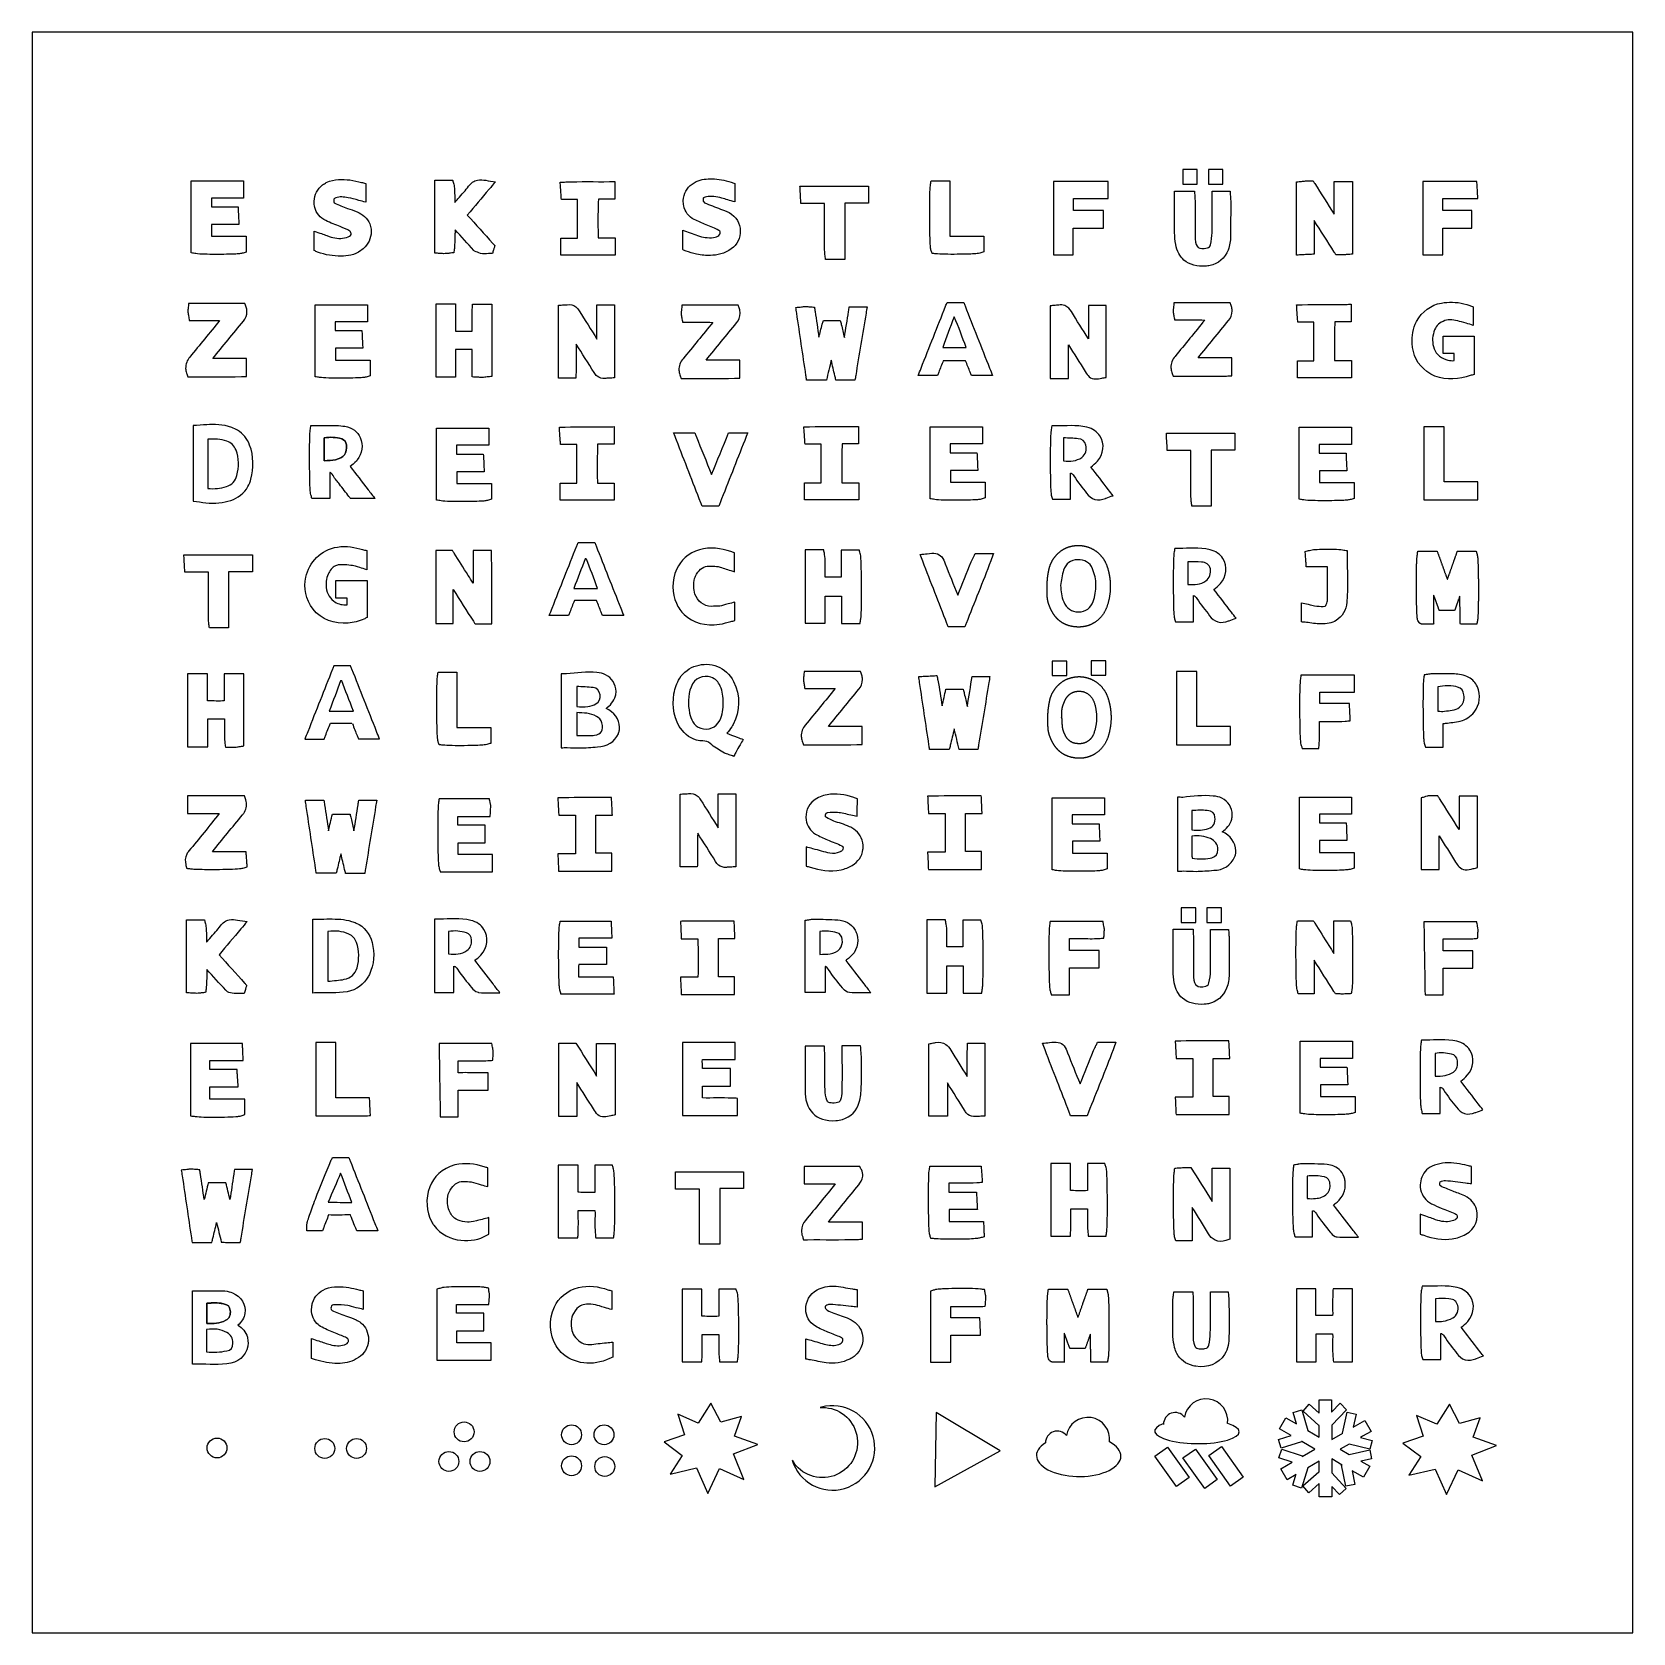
# Model space of a CAD drawing. Header units: centimetres. Extents: x 0 to 21.6, y 0 to 21.6.
import ezdxf

# ---------------------------------------------------------------- set-up
doc = ezdxf.new("R2010")
doc.units = ezdxf.units.CM
doc.header["$MEASUREMENT"] = 0

msp = doc.modelspace()

# ---------------------------------------------------------------- linework, layer by layer
for p, q in [((10.63, 3.04), (10.659, 3.041)), ((10.25, 2.331), (10.279, 2.287))]:
    msp.add_line(p, q)
for points in [[(0, 0), (21.59, 0), (21.59, 21.59), (0, 21.59)], [(15.518, 19.734), (15.518, 19.538), (15.714, 19.538), (15.714, 19.734)], [(15.864, 19.734), (15.864, 19.538), (16.06, 19.538), (16.06, 19.734)], [(14.513, 19.573), (13.774, 19.573), (13.774, 18.586), (14.042, 18.586), (14.042, 18.945), (14.448, 18.945), (14.448, 19.182), (14.047, 19.182), (14.047, 19.343), (14.513, 19.343)], [(13.757, 12.911), (13.953, 12.911), (13.953, 13.107), (13.757, 13.107)], [(14.48, 12.915), (14.48, 13.111), (14.283, 13.111), (14.283, 12.915)], [(15.694, 9.779), (15.498, 9.779), (15.498, 9.583), (15.694, 9.583)], [(16.04, 9.583), (16.04, 9.779), (15.843, 9.779), (15.843, 9.583)], [(9.289, 2.841), (9.155, 3.099), (8.984, 2.829), (8.711, 2.95), (8.801, 2.671), (8.524, 2.576), (8.766, 2.395), (8.606, 2.142), (8.96, 2.226), (9.112, 1.882), (9.271, 2.217), (9.601, 2.068), (9.458, 2.415), (9.789, 2.543), (9.473, 2.655), (9.567, 2.918)], [(19.25, 2.826), (19.115, 3.084), (18.944, 2.814), (18.671, 2.935), (18.762, 2.656), (18.485, 2.561), (18.727, 2.38), (18.567, 2.127), (18.921, 2.211), (19.073, 1.867), (19.232, 2.202), (19.561, 2.053), (19.418, 2.4), (19.749, 2.528), (19.434, 2.64), (19.528, 2.903)], [(12.194, 2.975), (12.177, 1.969), (13.056, 2.457)], [(15.313, 2.507), (15.606, 2.096), (15.436, 1.974), (15.143, 2.385)], [(15.691, 2.481), (15.984, 2.07), (15.814, 1.948), (15.521, 2.36)], [(16.041, 2.514), (16.334, 2.103), (16.163, 1.981), (15.87, 2.392)]]:
    msp.add_lwpolyline(points, close=True)
for points in [[(10.25, 2.331, 2.369932), (10.645, 3.045), (10.63, 3.04)], [(10.659, 3.041, -1.626086), (10.279, 2.287)]]:
    msp.add_lwpolyline(points, format="xyb")
for points in [[(17.051, 2.819), (17.006, 2.975), (17.126, 3.008), (17.206, 2.73), (17.205, 2.73), (17.357, 2.642), (17.357, 2.8), (17.354, 2.797), (17.14, 2.993), (17.225, 3.084), (17.356, 2.963), (17.356, 3.143), (17.526, 3.145), (17.526, 2.98), (17.639, 3.097), (17.728, 3.011), (17.527, 2.801)], [(17.121, 2.582), (17.122, 2.578), (16.845, 2.492), (16.81, 2.61), (16.98, 2.663), (16.824, 2.753), (16.908, 2.901), (17.051, 2.819)], [(17.527, 2.801), (17.527, 2.61), (17.675, 2.695), (17.671, 2.696), (17.734, 2.979), (17.855, 2.95), (17.816, 2.777)], [(17.816, 2.777), (17.972, 2.866), (18.058, 2.719), (17.944, 2.654), (17.915, 2.637), (18.073, 2.597), (18.042, 2.477), (17.761, 2.548), (17.761, 2.548), (17.64, 2.478), (17.761, 2.409), (18.04, 2.471), (18.065, 2.349), (17.924, 2.318), (17.922, 2.315), (18.04, 2.248), (17.956, 2.1), (17.802, 2.188)], [(17.046, 2.136), (16.926, 2.067), (16.84, 2.214), (16.994, 2.302), (16.814, 2.364), (16.855, 2.481), (17.13, 2.387), (17.127, 2.379), (17.299, 2.479), (17.123, 2.58), (17.121, 2.582)], [(17.528, 2.347), (17.529, 2.16), (17.723, 1.95), (17.631, 1.867), (17.529, 1.977), (17.53, 1.838), (17.359, 1.836), (17.359, 2.014), (17.217, 1.889), (17.136, 1.983), (17.353, 2.174), (17.358, 2.168), (17.358, 2.316), (17.205, 2.228), (17.119, 1.955), (17.001, 1.994), (17.045, 2.132)], [(17.802, 2.188), (17.838, 2.002), (17.716, 1.98), (17.66, 2.264), (17.669, 2.265), (17.528, 2.347)]]:
    msp.add_lwpolyline(points)
for centre in [(5.827, 2.712), (7.276, 2.673), (7.714, 2.673), (2.495, 2.495), (3.948, 2.488), (4.377, 2.488), (5.622, 2.313), (6.041, 2.313), (7.276, 2.255), (7.724, 2.245)]:
    msp.add_circle(centre, 0.134)
for centre, radius, start, end in [((15.831, 2.864), 0.294, 352.5046, 170.5191), ((14.239, 2.614), 0.294, 352.5046, 170.5191), ((15.416, 2.816), 0.157, 37.7103, 181.0167), ((13.825, 2.566), 0.157, 37.7103, 181.0167)]:
    msp.add_arc(centre, radius, start, end)
for centre, ratio in [((15.71, 2.718), 0.28781), ((14.115, 2.389), 0.489906)]:
    msp.add_ellipse(centre, major_axis=(-0.569, 0.006), ratio=ratio, start_param=5.623547, end_param=10.182822)
for points, degree, knots in [([(2.888, 18.835), (2.732, 18.835), (2.576, 18.835), (2.421, 18.835), (2.421, 18.888), (2.421, 18.941), (2.421, 18.994), (2.544, 18.994), (2.667, 18.994), (2.79, 18.994), (2.789, 19.02), (2.787, 19.046), (2.786, 19.071), (2.785, 19.104), (2.784, 19.129), (2.782, 19.162), (2.781, 19.185), (2.78, 19.208), (2.779, 19.232), (2.659, 19.232), (2.539, 19.232), (2.419, 19.232), (2.419, 19.271), (2.419, 19.311), (2.419, 19.35), (2.563, 19.35), (2.708, 19.35), (2.852, 19.35), (2.852, 19.427), (2.852, 19.504), (2.852, 19.581), (2.617, 19.581), (2.383, 19.581), (2.148, 19.581), (2.148, 19.258), (2.148, 18.935), (2.148, 18.611), (2.168, 18.608), (2.189, 18.604), (2.209, 18.601), (2.24, 18.596), (2.279, 18.594), (2.331, 18.593), (2.416, 18.59), (2.527, 18.59), (2.622, 18.592), (2.67, 18.593), (2.714, 18.594), (2.75, 18.596), (2.775, 18.598), (2.796, 18.599), (2.813, 18.602), (2.82, 18.603), (2.826, 18.604), (2.835, 18.606), (2.852, 18.611), (2.87, 18.616), (2.888, 18.621), (2.888, 18.64), (2.888, 18.659), (2.888, 18.677), (2.888, 18.701), (2.888, 18.725), (2.888, 18.762), (2.888, 18.786), (2.888, 18.811), (2.888, 18.835)], 3, [0, 0, 0, 0, 1, 1, 1, 2, 2, 2, 3, 3, 3, 3.786225, 3.786225, 3.786225, 4.786225, 4.786225, 4.786225, 5.507434, 5.507434, 5.507434, 6.507434, 6.507434, 6.507434, 7.507434, 7.507434, 7.507434, 8.507434, 8.507434, 8.507434, 9.507434, 9.507434, 9.507434, 10.507434, 10.507434, 10.507434, 11.507434, 11.507434, 11.507434, 11.737765, 11.737765, 11.737765, 11.971155, 11.971155, 11.971155, 12.35446, 12.35446, 12.35446, 12.546112, 12.546112, 12.546112, 12.68318, 12.68318, 12.68318, 12.737765, 12.737765, 12.737765, 13.073974, 13.073974, 13.073974, 13.840301, 13.840301, 13.840301, 14.840301, 14.840301, 14.840301, 15.513699, 15.513699, 15.513699, 15.513699]), ([(4.286, 19.595), (4.344, 19.588), (4.394, 19.573), (4.442, 19.562), (4.462, 19.558), (4.481, 19.553), (4.5, 19.549), (4.5, 19.465), (4.5, 19.38), (4.5, 19.295), (4.469, 19.303), (4.439, 19.311), (4.408, 19.319), (4.355, 19.333), (4.309, 19.346), (4.264, 19.355), (4.203, 19.368), (4.149, 19.371), (4.097, 19.354), (4.097, 19.354), (4.097, 19.354), (4.097, 19.354), (4.077, 19.348), (4.076, 19.344), (4.072, 19.335), (4.07, 19.332), (4.069, 19.327), (4.068, 19.319), (4.066, 19.298), (4.069, 19.293), (4.074, 19.288), (4.076, 19.287), (4.078, 19.285), (4.082, 19.283), (4.137, 19.257), (4.195, 19.236), (4.256, 19.212), (4.256, 19.212), (4.256, 19.212), (4.256, 19.212), (4.292, 19.198), (4.337, 19.187), (4.385, 19.165), (4.455, 19.134), (4.522, 19.083), (4.554, 19.004), (4.563, 18.981), (4.569, 18.958), (4.572, 18.932), (4.583, 18.838), (4.549, 18.752), (4.491, 18.691), (4.474, 18.673), (4.455, 18.657), (4.434, 18.642), (4.349, 18.581), (4.252, 18.568), (4.166, 18.568), (4.063, 18.567), (3.957, 18.582), (3.852, 18.623), (3.837, 18.629), (3.821, 18.635), (3.806, 18.642), (3.806, 18.729), (3.806, 18.817), (3.806, 18.905), (3.838, 18.893), (3.871, 18.882), (3.904, 18.871), (3.929, 18.862), (3.953, 18.854), (3.978, 18.844)], 3, [0, 0, 0, 0, 1, 1, 1, 1.367593, 1.367593, 1.367593, 2.367593, 2.367593, 2.367593, 2.956968, 2.956968, 2.956968, 3.956968, 3.956968, 3.956968, 4.956934, 4.956934, 4.956934, 4.957147, 4.957147, 4.957147, 5.683509, 5.683509, 5.683509, 5.956818, 5.956818, 5.956818, 6.707301, 6.707301, 6.707301, 6.95655, 6.95655, 6.95655, 7.95655, 7.95655, 7.95655, 7.95679, 7.95679, 7.95679, 8.956594, 8.956594, 8.956594, 9.738255, 9.738255, 9.738255, 9.956523, 9.956523, 9.956523, 10.728993, 10.728993, 10.728993, 10.956516, 10.956516, 10.956516, 11.956502, 11.956502, 11.956502, 12.956502, 12.956502, 12.956502, 13.120784, 13.120784, 13.120784, 14.120784, 14.120784, 14.120784, 15.337867, 15.337867, 15.337867, 16.33721, 16.33721, 16.33721, 16.33721]), ([(3.961, 19.047), (3.961, 19.047), (3.961, 19.047), (3.961, 19.047), (3.887, 19.083), (3.831, 19.147), (3.813, 19.224), (3.807, 19.251), (3.805, 19.279), (3.806, 19.308), (3.81, 19.396), (3.849, 19.476), (3.917, 19.528), (3.933, 19.54), (3.951, 19.55), (3.969, 19.559)], 3, [0, 0, 0, 0, 0.000073, 0.000073, 0.000073, 0.741459, 0.741459, 0.741459, 1.000073, 1.000073, 1.000073, 1.810498, 1.810498, 1.810498, 2.000008, 2.000008, 2.000008, 2.000008]), ([(5.57, 18.601), (5.543, 18.6), (5.523, 18.603), (5.501, 18.604), (5.478, 18.606), (5.455, 18.607), (5.432, 18.608), (5.432, 18.631), (5.432, 18.655), (5.432, 18.678), (5.432, 18.958), (5.432, 19.236), (5.432, 19.518), (5.432, 19.542), (5.432, 19.567), (5.432, 19.591), (5.456, 19.591), (5.481, 19.591), (5.505, 19.591), (5.545, 19.591), (5.581, 19.591), (5.617, 19.591), (5.635, 19.591), (5.654, 19.591), (5.672, 19.591), (5.672, 19.591), (5.672, 19.59), (5.673, 19.589), (5.678, 19.572), (5.683, 19.556), (5.688, 19.539), (5.693, 19.523), (5.693, 19.515), (5.694, 19.503), (5.698, 19.459), (5.701, 19.384), (5.703, 19.292), (5.716, 19.309), (5.73, 19.325), (5.744, 19.341), (5.744, 19.341), (5.744, 19.341), (5.744, 19.341), (5.797, 19.403), (5.85, 19.456), (5.888, 19.51)], 3, [0, 0, 0, 0, 0.999592, 0.999592, 0.999592, 1.964185, 1.964185, 1.964185, 2.046683, 2.046683, 2.046683, 3.046683, 3.046683, 3.046683, 3.133635, 3.133635, 3.133635, 3.754536, 3.754536, 3.754536, 4.754536, 4.754536, 4.754536, 5.258785, 5.258785, 5.258785, 5.273403, 5.273403, 5.273403, 5.598956, 5.598956, 5.598956, 5.676125, 5.676125, 5.676125, 5.946444, 5.946444, 5.946444, 6.206362, 6.206362, 6.206362, 6.206382, 6.206382, 6.206382, 7.206308, 7.206308, 7.206308, 7.206308]), ([(5.888, 19.51), (5.888, 19.51), (5.888, 19.51), (5.888, 19.51), (5.917, 19.553), (5.962, 19.583), (6.007, 19.592), (6.047, 19.599), (6.083, 19.595), (6.119, 19.59), (6.162, 19.583), (6.206, 19.577), (6.25, 19.571), (6.221, 19.537), (6.193, 19.503), (6.164, 19.469), (6.064, 19.351), (5.969, 19.238), (5.87, 19.122), (5.986, 18.994), (6.1, 18.867), (6.214, 18.74), (6.223, 18.73), (6.233, 18.72), (6.242, 18.709), (6.238, 18.696), (6.234, 18.682), (6.229, 18.669), (6.228, 18.663), (6.226, 18.658), (6.224, 18.653), (6.219, 18.636), (6.214, 18.618), (6.208, 18.601), (6.19, 18.601), (6.172, 18.601), (6.154, 18.601), (6.123, 18.601), (6.087, 18.599), (6.047, 18.602), (6.047, 18.602), (6.046, 18.602), (6.046, 18.602), (6.02, 18.613), (5.994, 18.625), (5.968, 18.636), (5.965, 18.638), (5.963, 18.641), (5.96, 18.644), (5.96, 18.644), (5.96, 18.644), (5.96, 18.644), (5.875, 18.737), (5.79, 18.829), (5.705, 18.923), (5.705, 18.905), (5.705, 18.886), (5.704, 18.869), (5.703, 18.788), (5.701, 18.723), (5.697, 18.682), (5.697, 18.678), (5.696, 18.674), (5.696, 18.671), (5.694, 18.652), (5.691, 18.632), (5.689, 18.613), (5.67, 18.611), (5.65, 18.609), (5.631, 18.607), (5.617, 18.605), (5.596, 18.601), (5.57, 18.601)], 3, [0, 0, 0, 0, 0.000228, 0.000228, 0.000228, 0.52774, 0.52774, 0.52774, 1.000228, 1.000228, 1.000228, 1.617372, 1.617372, 1.617372, 1.867014, 1.867014, 1.867014, 2.74443, 2.74443, 2.74443, 3.634193, 3.634193, 3.634193, 3.707077, 3.707077, 3.707077, 6.161066, 6.161066, 6.161066, 7.161066, 7.161066, 7.161066, 10.344679, 10.344679, 10.344679, 10.873794, 10.873794, 10.873794, 11.873794, 11.873794, 11.873794, 11.875123, 11.875123, 11.875123, 12.763522, 12.763522, 12.763522, 12.874392, 12.874392, 12.874392, 12.874486, 12.874486, 12.874486, 13.559641, 13.559641, 13.559641, 13.612753, 13.612753, 13.612753, 13.855889, 13.855889, 13.855889, 13.877624, 13.877624, 13.877624, 14.036066, 14.036066, 14.036066, 15.153152, 15.153152, 15.153152, 16.153152, 16.153152, 16.153152, 16.153152]), ([(7.357, 19.333), (7.357, 19.159), (7.357, 18.985), (7.357, 18.812), (7.282, 18.812), (7.207, 18.812), (7.133, 18.812), (7.133, 18.787), (7.133, 18.762), (7.133, 18.738), (7.133, 18.705), (7.133, 18.682), (7.133, 18.655), (7.133, 18.63), (7.133, 18.606), (7.133, 18.581), (7.376, 18.581), (7.619, 18.581), (7.862, 18.581), (7.862, 18.659), (7.862, 18.736), (7.862, 18.813), (7.787, 18.813), (7.711, 18.813), (7.636, 18.813), (7.636, 18.824), (7.635, 18.835), (7.635, 18.848), (7.632, 18.936), (7.631, 19.062), (7.633, 19.171), (7.634, 19.232), (7.636, 19.288), (7.638, 19.33), (7.639, 19.332), (7.639, 19.335), (7.639, 19.337), (7.713, 19.337), (7.786, 19.337), (7.86, 19.337), (7.86, 19.416), (7.86, 19.494), (7.86, 19.573), (7.835, 19.573), (7.81, 19.572), (7.786, 19.572), (7.59, 19.57), (7.398, 19.576), (7.198, 19.568), (7.173, 19.567), (7.148, 19.566), (7.122, 19.565), (7.124, 19.54), (7.126, 19.514), (7.128, 19.489), (7.13, 19.457), (7.132, 19.434), (7.134, 19.401), (7.135, 19.378), (7.137, 19.356), (7.139, 19.333), (7.211, 19.333), (7.284, 19.333), (7.357, 19.333)], 3, [0, 0, 0, 0, 1, 1, 1, 2, 2, 2, 2.752407, 2.752407, 2.752407, 3.752407, 3.752407, 3.752407, 4.661641, 4.661641, 4.661641, 5.661641, 5.661641, 5.661641, 6.661641, 6.661641, 6.661641, 7.661641, 7.661641, 7.661641, 7.716069, 7.716069, 7.716069, 8.104074, 8.104074, 8.104074, 8.318404, 8.318404, 8.318404, 8.331707, 8.331707, 8.331707, 9.331707, 9.331707, 9.331707, 10.331707, 10.331707, 10.331707, 10.457319, 10.457319, 10.457319, 11.457319, 11.457319, 11.457319, 11.585829, 11.585829, 11.585829, 12.375088, 12.375088, 12.375088, 13.375088, 13.375088, 13.375088, 14.074663, 14.074663, 14.074663, 15.074663, 15.074663, 15.074663, 15.074663]), ([(8.783, 19.318), (8.783, 19.318), (8.783, 19.318), (8.783, 19.318), (8.788, 19.409), (8.832, 19.489), (8.901, 19.539), (8.918, 19.552), (8.937, 19.563), (8.956, 19.572), (9.028, 19.606), (9.103, 19.612), (9.172, 19.61)], 3, [0, 0, 0, 0, 0.00002, 0.00002, 0.00002, 0.801079, 0.801079, 0.801079, 1.00002, 1.00002, 1.00002, 1.999974, 1.999974, 1.999974, 1.999974]), ([(9.172, 19.61), (9.172, 19.61), (9.172, 19.61), (9.172, 19.61), (9.256, 19.607), (9.341, 19.595), (9.428, 19.565), (9.444, 19.559), (9.461, 19.554), (9.477, 19.548), (9.477, 19.465), (9.477, 19.381), (9.477, 19.298), (9.446, 19.307), (9.414, 19.317), (9.383, 19.326), (9.353, 19.335), (9.328, 19.342), (9.304, 19.349), (9.23, 19.37), (9.162, 19.381), (9.095, 19.369), (9.065, 19.363), (9.057, 19.356), (9.055, 19.353), (9.053, 19.35), (9.048, 19.341), (9.049, 19.311), (9.056, 19.303), (9.064, 19.294), (9.071, 19.286), (9.071, 19.286), (9.071, 19.286), (9.071, 19.286), (9.139, 19.257), (9.211, 19.232), (9.283, 19.203), (9.283, 19.203), (9.283, 19.203), (9.283, 19.203), (9.318, 19.189), (9.359, 19.176), (9.4, 19.154), (9.499, 19.101), (9.549, 19.004), (9.551, 18.911), (9.553, 18.815), (9.511, 18.721), (9.43, 18.664), (9.341, 18.6), (9.242, 18.581), (9.148, 18.576)], 3, [0, 0, 0, 0, 0.000059, 0.000059, 0.000059, 1.000059, 1.000059, 1.000059, 1.211286, 1.211286, 1.211286, 2.211286, 2.211286, 2.211286, 3.270921, 3.270921, 3.270921, 4.270921, 4.270921, 4.270921, 5.270594, 5.270594, 5.270594, 5.774158, 5.774158, 5.774158, 6.270594, 6.270594, 6.270594, 6.270657, 6.270657, 6.270657, 6.270783, 6.270783, 6.270783, 7.270723, 7.270723, 7.270723, 7.27095, 7.27095, 7.27095, 8.27095, 8.27095, 8.27095, 8.764402, 8.764402, 8.764402, 9.270914, 9.270914, 9.270914, 10.270866, 10.270866, 10.270866, 10.270866]), ([(10.688, 18.844), (10.689, 18.766), (10.681, 18.68), (10.693, 18.588), (10.696, 18.567), (10.699, 18.545), (10.701, 18.524), (10.787, 18.524), (10.873, 18.524), (10.96, 18.524), (10.96, 18.776), (10.96, 19.028), (10.96, 19.28), (11.067, 19.28), (11.174, 19.28), (11.281, 19.28), (11.281, 19.357), (11.281, 19.434), (11.281, 19.511), (10.973, 19.511), (10.664, 19.511), (10.356, 19.511), (10.358, 19.485), (10.359, 19.459), (10.361, 19.433), (10.362, 19.403), (10.364, 19.378), (10.365, 19.345), (10.367, 19.322), (10.368, 19.299), (10.369, 19.276), (10.475, 19.276), (10.581, 19.276), (10.688, 19.276), (10.688, 19.214), (10.688, 19.152), (10.688, 19.09), (10.688, 19.009), (10.687, 18.927), (10.688, 18.844)], 3, [0, 0, 0, 0, 1, 1, 1, 1.262529, 1.262529, 1.262529, 2.262529, 2.262529, 2.262529, 3.262529, 3.262529, 3.262529, 4.262529, 4.262529, 4.262529, 5.262529, 5.262529, 5.262529, 6.262529, 6.262529, 6.262529, 7.12037, 7.12037, 7.12037, 8.12037, 8.12037, 8.12037, 8.833977, 8.833977, 8.833977, 9.833977, 9.833977, 9.833977, 10.833977, 10.833977, 10.833977, 11.833916, 11.833916, 11.833916, 11.833916]), ([(12.124, 19.584), (12.121, 19.563), (12.118, 19.542), (12.115, 19.521), (12.111, 19.49), (12.109, 19.447), (12.108, 19.388), (12.105, 19.271), (12.105, 19.102), (12.107, 18.957), (12.108, 18.884), (12.11, 18.817), (12.112, 18.765), (12.113, 18.738), (12.115, 18.714), (12.116, 18.696), (12.117, 18.682), (12.118, 18.672), (12.121, 18.66), (12.121, 18.657), (12.122, 18.654), (12.123, 18.651), (12.128, 18.636), (12.132, 18.622), (12.137, 18.607), (12.137, 18.606), (12.137, 18.605), (12.138, 18.604), (12.154, 18.602), (12.17, 18.601), (12.186, 18.599), (12.251, 18.593), (12.363, 18.591), (12.476, 18.592), (12.542, 18.592), (12.607, 18.594), (12.66, 18.596), (12.695, 18.598), (12.724, 18.6), (12.746, 18.602), (12.759, 18.604), (12.769, 18.605), (12.782, 18.609), (12.8, 18.614), (12.818, 18.619), (12.836, 18.624), (12.836, 18.695), (12.836, 18.767), (12.836, 18.839), (12.811, 18.839), (12.787, 18.839), (12.762, 18.839), (12.634, 18.839), (12.509, 18.839), (12.376, 18.839), (12.376, 19.087), (12.376, 19.336), (12.376, 19.584), (12.292, 19.584), (12.208, 19.584), (12.124, 19.584)], 3, [0, 0, 0, 0, 0.194122, 0.194122, 0.194122, 0.394696, 0.394696, 0.394696, 0.794409, 0.794409, 0.794409, 0.994265, 0.994265, 0.994265, 1.100682, 1.100682, 1.100682, 1.178243, 1.178243, 1.178243, 1.194122, 1.194122, 1.194122, 1.477223, 1.477223, 1.477223, 1.497552, 1.497552, 1.497552, 1.629481, 1.629481, 1.629481, 2.089698, 2.089698, 2.089698, 2.359589, 2.359589, 2.359589, 2.533507, 2.533507, 2.533507, 2.629481, 2.629481, 2.629481, 2.967697, 2.967697, 2.967697, 3.967697, 3.967697, 3.967697, 4.129726, 4.129726, 4.129726, 4.974989, 4.974989, 4.974989, 5.974989, 5.974989, 5.974989, 6.974989, 6.974989, 6.974989, 6.974989]), ([(15.408, 19.294), (15.408, 19.318), (15.408, 19.343), (15.408, 19.372), (15.408, 19.396), (15.408, 19.421), (15.408, 19.445), (15.498, 19.445), (15.588, 19.445), (15.677, 19.445), (15.678, 19.422), (15.679, 19.399), (15.68, 19.375), (15.682, 19.349), (15.684, 19.324), (15.684, 19.295)], 3, [0, 0, 0, 0, 0.999256, 0.999256, 0.999256, 1.836047, 1.836047, 1.836047, 2.836047, 2.836047, 2.836047, 3.657095, 3.657095, 3.657095, 4.657095, 4.657095, 4.657095, 4.657095]), ([(15.684, 19.295), (15.684, 19.144), (15.684, 18.993), (15.684, 18.842), (15.684, 18.826), (15.684, 18.812), (15.684, 18.799), (15.684, 18.799), (15.684, 18.799), (15.684, 18.799), (15.686, 18.736), (15.705, 18.703), (15.728, 18.686), (15.751, 18.668), (15.788, 18.66), (15.85, 18.679), (15.85, 18.679), (15.85, 18.679), (15.85, 18.679), (15.878, 18.688), (15.887, 18.699), (15.892, 18.722), (15.892, 18.722), (15.892, 18.722), (15.892, 18.722), (15.904, 18.776), (15.912, 18.831), (15.913, 18.884), (15.913, 18.884), (15.913, 18.884), (15.913, 18.884), (15.916, 19.018), (15.914, 19.154), (15.914, 19.291), (15.914, 19.342), (15.914, 19.393), (15.914, 19.444), (15.995, 19.444), (16.075, 19.444), (16.156, 19.444), (16.157, 19.421), (16.159, 19.398), (16.161, 19.376), (16.162, 19.358), (16.165, 19.337), (16.165, 19.312), (16.165, 19.153), (16.164, 18.993), (16.164, 18.834), (16.162, 18.775), (16.154, 18.711), (16.13, 18.65), (16.13, 18.65), (16.13, 18.65), (16.13, 18.65), (16.087, 18.54), (15.995, 18.464), (15.886, 18.441), (15.866, 18.437), (15.846, 18.434), (15.825, 18.433), (15.718, 18.427), (15.613, 18.446), (15.534, 18.515), (15.479, 18.564), (15.441, 18.636), (15.423, 18.724), (15.413, 18.779), (15.409, 18.833), (15.409, 18.884), (15.407, 19.022), (15.408, 19.158), (15.408, 19.294), (15.408, 19.294), (15.408, 19.294), (15.408, 19.294)], 3, [0, 0, 0, 0, 0.999925, 0.999925, 0.999925, 1.99643, 1.99643, 1.99643, 1.99688, 1.99688, 1.99688, 2.487521, 2.487521, 2.487521, 2.99688, 2.99688, 2.99688, 2.997046, 2.997046, 2.997046, 3.996146, 3.996146, 3.996146, 3.996422, 3.996422, 3.996422, 4.996398, 4.996398, 4.996398, 4.996417, 4.996417, 4.996417, 5.996417, 5.996417, 5.996417, 6.996417, 6.996417, 6.996417, 7.996417, 7.996417, 7.996417, 9.116573, 9.116573, 9.116573, 10.116573, 10.116573, 10.116573, 11.116369, 11.116369, 11.116369, 12.116324, 12.116324, 12.116324, 12.11639, 12.11639, 12.11639, 12.961879, 12.961879, 12.961879, 13.11639, 13.11639, 13.11639, 13.701764, 13.701764, 13.701764, 14.116328, 14.116328, 14.116328, 15.116189, 15.116189, 15.116189, 16.116189, 16.116189, 16.116189, 16.116452, 16.116452, 16.116452, 16.116452]), ([(17.683, 18.586), (17.663, 18.585), (17.645, 18.586), (17.624, 18.586), (17.611, 18.586), (17.597, 18.586), (17.584, 18.586), (17.577, 18.597), (17.569, 18.608), (17.562, 18.62), (17.471, 18.763), (17.38, 18.907), (17.29, 19.05), (17.29, 18.898), (17.29, 18.745), (17.29, 18.593), (17.266, 18.592), (17.243, 18.591), (17.219, 18.59), (17.189, 18.588), (17.163, 18.587), (17.131, 18.586), (17.106, 18.584), (17.08, 18.583), (17.054, 18.582), (17.054, 18.911), (17.054, 19.241), (17.054, 19.57), (17.077, 19.572), (17.099, 19.574), (17.121, 19.576), (17.137, 19.578), (17.155, 19.58), (17.175, 19.581)], 3, [0, 0, 0, 0, 0.99986, 0.99986, 0.99986, 1.612118, 1.612118, 1.612118, 1.667483, 1.667483, 1.667483, 2.364877, 2.364877, 2.364877, 3.364877, 3.364877, 3.364877, 4.136686, 4.136686, 4.136686, 5.136686, 5.136686, 5.136686, 5.945271, 5.945271, 5.945271, 6.945271, 6.945271, 6.945271, 8.218241, 8.218241, 8.218241, 9.218241, 9.218241, 9.218241, 9.218241]), ([(17.175, 19.581), (17.196, 19.582), (17.214, 19.581), (17.236, 19.581), (17.25, 19.581), (17.263, 19.581), (17.277, 19.581), (17.284, 19.57), (17.291, 19.558), (17.298, 19.547), (17.385, 19.41), (17.472, 19.272), (17.559, 19.134), (17.559, 19.282), (17.559, 19.429), (17.559, 19.576), (17.642, 19.576), (17.724, 19.576), (17.806, 19.576), (17.806, 19.249), (17.806, 18.921), (17.806, 18.594), (17.783, 18.592), (17.76, 18.591), (17.737, 18.589), (17.72, 18.588), (17.703, 18.586), (17.683, 18.586)], 3, [0, 0, 0, 0, 0.997715, 0.997715, 0.997715, 1.582317, 1.582317, 1.582317, 1.639259, 1.639259, 1.639259, 2.324405, 2.324405, 2.324405, 3.324405, 3.324405, 3.324405, 4.324405, 4.324405, 4.324405, 5.324405, 5.324405, 5.324405, 6.589225, 6.589225, 6.589225, 7.589225, 7.589225, 7.589225, 7.589225]), ([(19.485, 19.574), (19.486, 19.551), (19.487, 19.528), (19.489, 19.505), (19.49, 19.478), (19.492, 19.455), (19.494, 19.422), (19.495, 19.396), (19.497, 19.37), (19.499, 19.344), (19.342, 19.344), (19.184, 19.344), (19.027, 19.344), (19.027, 19.29), (19.027, 19.236), (19.027, 19.182), (19.158, 19.182), (19.288, 19.182), (19.419, 19.182), (19.419, 19.103), (19.419, 19.024), (19.419, 18.945), (19.287, 18.945), (19.155, 18.945), (19.024, 18.945), (19.024, 18.826), (19.024, 18.706), (19.024, 18.587), (18.934, 18.587), (18.845, 18.587), (18.756, 18.587), (18.756, 18.916), (18.756, 19.245), (18.756, 19.574), (18.999, 19.574), (19.242, 19.574), (19.485, 19.574)], 3, [0, 0, 0, 0, 0.868697, 0.868697, 0.868697, 1.868697, 1.868697, 1.868697, 2.657692, 2.657692, 2.657692, 3.657692, 3.657692, 3.657692, 4.657692, 4.657692, 4.657692, 5.657692, 5.657692, 5.657692, 6.657692, 6.657692, 6.657692, 7.657692, 7.657692, 7.657692, 8.657692, 8.657692, 8.657692, 9.657692, 9.657692, 9.657692, 10.657692, 10.657692, 10.657692, 11.657692, 11.657692, 11.657692, 11.657692]), ([(9.148, 18.576), (9.094, 18.572), (9.029, 18.582), (8.963, 18.596), (8.912, 18.606), (8.863, 18.62), (8.822, 18.636), (8.806, 18.642), (8.791, 18.648), (8.775, 18.655), (8.775, 18.743), (8.775, 18.831), (8.775, 18.919), (8.808, 18.907), (8.841, 18.895), (8.874, 18.883), (8.91, 18.869), (8.942, 18.858), (8.974, 18.846), (8.974, 18.846), (8.974, 18.846), (8.974, 18.846), (9.044, 18.82), (9.115, 18.811), (9.189, 18.818), (9.225, 18.822), (9.245, 18.829), (9.263, 18.848), (9.263, 18.848), (9.263, 18.848), (9.263, 18.848), (9.284, 18.87), (9.284, 18.885), (9.28, 18.895), (9.278, 18.9), (9.274, 18.907), (9.26, 18.915), (9.213, 18.942), (9.154, 18.962), (9.091, 18.989), (9.037, 19.013), (8.984, 19.037), (8.93, 19.061), (8.857, 19.1), (8.803, 19.167), (8.788, 19.247), (8.784, 19.27), (8.782, 19.294), (8.783, 19.318)], 3, [0, 0, 0, 0, 0.569466, 0.569466, 0.569466, 1, 1, 1, 1.191014, 1.191014, 1.191014, 2.191014, 2.191014, 2.191014, 3.098108, 3.098108, 3.098108, 4.098082, 4.098082, 4.098082, 4.0981, 4.0981, 4.0981, 5.0981, 5.0981, 5.0981, 6.097957, 6.097957, 6.097957, 6.098019, 6.098019, 6.098019, 6.72318, 6.72318, 6.72318, 7.098019, 7.098019, 7.098019, 8.097828, 8.097828, 8.097828, 9.097734, 9.097734, 9.097734, 9.876877, 9.876877, 9.876877, 10.097728, 10.097728, 10.097728, 10.097728]), ([(4.281, 18.836), (4.304, 18.848), (4.307, 18.867), (4.301, 18.884), (4.299, 18.891), (4.294, 18.899), (4.284, 18.905), (4.251, 18.927), (4.205, 18.944), (4.155, 18.966), (4.094, 18.992), (4.028, 19.015), (3.961, 19.047)], 3, [0, 0, 0, 0, 0.677534, 0.677534, 0.677534, 0.999889, 0.999889, 0.999889, 1.999889, 1.999889, 1.999889, 2.999857, 2.999857, 2.999857, 2.999857]), ([(3.978, 18.844), (3.978, 18.844), (3.978, 18.844), (3.978, 18.844), (4.051, 18.816), (4.12, 18.801), (4.189, 18.809)], 3, [-0.000384, -0.000384, -0.000384, -0.000384, 0, 0, 0, 0.999803, 0.999803, 0.999803, 0.999803]), ([(4.189, 18.809), (4.189, 18.809), (4.189, 18.809), (4.189, 18.809), (4.223, 18.813), (4.258, 18.823), (4.281, 18.836)], 3, [-0.000573, -0.000573, -0.000573, -0.000573, 0, 0, 0, 1, 1, 1, 1]), ([(2.85, 17.692), (2.878, 17.726), (2.901, 17.773), (2.899, 17.824), (2.898, 17.843), (2.894, 17.862), (2.888, 17.881), (2.882, 17.898), (2.877, 17.915), (2.871, 17.931), (2.618, 17.931), (2.365, 17.931), (2.112, 17.931), (2.11, 17.909), (2.108, 17.887), (2.106, 17.864), (2.105, 17.853), (2.101, 17.839), (2.103, 17.814)], 3, [0, 0, 0, 0, 0.728154, 0.728154, 0.728154, 1, 1, 1, 1.352206, 1.352206, 1.352206, 2.352206, 2.352206, 2.352206, 3.784541, 3.784541, 3.784541, 4.784541, 4.784541, 4.784541, 4.784541]), ([(6.073, 16.932), (6.097, 16.933), (6.118, 16.936), (6.136, 16.938), (6.158, 16.94), (6.181, 16.942), (6.203, 16.944), (6.203, 17.27), (6.203, 17.596), (6.203, 17.921), (6.115, 17.921), (6.028, 17.921), (5.941, 17.921), (5.94, 17.898), (5.939, 17.874), (5.937, 17.851), (5.933, 17.746), (5.937, 17.648), (5.935, 17.555), (5.86, 17.555), (5.784, 17.555), (5.709, 17.555), (5.709, 17.678), (5.709, 17.801), (5.709, 17.924), (5.623, 17.924), (5.536, 17.924), (5.45, 17.924), (5.45, 17.595), (5.45, 17.266), (5.45, 16.937), (5.474, 16.937), (5.499, 16.937), (5.523, 16.937), (5.562, 16.937), (5.596, 16.937), (5.638, 16.937), (5.663, 16.937), (5.688, 16.937), (5.712, 16.937), (5.712, 17.061), (5.712, 17.185), (5.712, 17.309), (5.787, 17.309), (5.862, 17.309), (5.937, 17.309), (5.937, 17.186), (5.937, 17.062), (5.937, 16.939), (5.96, 16.937), (5.984, 16.936), (6.007, 16.935), (6.031, 16.934), (6.049, 16.932), (6.073, 16.932)], 3, [0, 0, 0, 0, 0.998763, 0.998763, 0.998763, 2.066188, 2.066188, 2.066188, 3.066188, 3.066188, 3.066188, 4.066188, 4.066188, 4.066188, 4.251724, 4.251724, 4.251724, 5.050912, 5.050912, 5.050912, 6.050912, 6.050912, 6.050912, 7.050912, 7.050912, 7.050912, 8.050912, 8.050912, 8.050912, 9.050912, 9.050912, 9.050912, 9.682383, 9.682383, 9.682383, 10.682383, 10.682383, 10.682383, 11.254486, 11.254486, 11.254486, 12.254486, 12.254486, 12.254486, 13.254486, 13.254486, 13.254486, 14.254486, 14.254486, 14.254486, 15.147221, 15.147221, 15.147221, 16.147221, 16.147221, 16.147221, 16.147221]), ([(12.34, 17.942), (12.333, 17.927), (12.327, 17.911), (12.321, 17.895), (12.21, 17.615), (12.101, 17.339), (11.99, 17.057), (11.977, 17.023), (11.963, 16.989), (11.95, 16.956), (12.036, 16.956), (12.122, 16.956), (12.209, 16.956), (12.215, 16.971), (12.221, 16.987), (12.227, 17.002), (12.248, 17.054), (12.268, 17.105), (12.289, 17.157), (12.389, 17.157), (12.489, 17.157), (12.589, 17.157), (12.61, 17.105), (12.632, 17.053), (12.652, 17.002), (12.658, 16.986), (12.664, 16.971), (12.671, 16.956), (12.765, 16.956), (12.86, 16.956), (12.954, 16.956), (12.941, 16.989), (12.928, 17.023), (12.914, 17.056), (12.802, 17.34), (12.692, 17.618), (12.582, 17.896), (12.576, 17.911), (12.57, 17.927), (12.564, 17.942), (12.489, 17.942), (12.414, 17.942), (12.34, 17.942)], 3, [0, 0, 0, 0, 0.055227, 0.055227, 0.055227, 1.055227, 1.055227, 1.055227, 1.173917, 1.173917, 1.173917, 2.173917, 2.173917, 2.173917, 2.40434, 2.40434, 2.40434, 3.176961, 3.176961, 3.176961, 4.176961, 4.176961, 4.176961, 4.951709, 4.951709, 4.951709, 5.186071, 5.186071, 5.186071, 6.186071, 6.186071, 6.186071, 6.304172, 6.304172, 6.304172, 7.304172, 7.304172, 7.304172, 7.360053, 7.360053, 7.360053, 8.360053, 8.360053, 8.360053, 8.360053]), ([(16.136, 17.699), (16.165, 17.734), (16.187, 17.781), (16.185, 17.832), (16.184, 17.851), (16.181, 17.87), (16.174, 17.888), (16.169, 17.905), (16.163, 17.922), (16.158, 17.939), (15.905, 17.939), (15.652, 17.939), (15.399, 17.939), (15.397, 17.917), (15.395, 17.894), (15.393, 17.872), (15.392, 17.861), (15.388, 17.847), (15.389, 17.822)], 3, [0, 0, 0, 0, 0.728154, 0.728154, 0.728154, 1, 1, 1, 1.352206, 1.352206, 1.352206, 2.352206, 2.352206, 2.352206, 3.784541, 3.784541, 3.784541, 4.784541, 4.784541, 4.784541, 4.784541]), ([(18.672, 17.687), (18.745, 17.822), (18.864, 17.909), (19.008, 17.935), (19.031, 17.94), (19.055, 17.942), (19.079, 17.944), (19.079, 17.944), (19.079, 17.944), (19.079, 17.944)], 3, [0, 0, 0, 0, 0.861611, 0.861611, 0.861611, 1, 1, 1, 1.000078, 1.000078, 1.000078, 1.000078]), ([(19.079, 17.944), (19.179, 17.949), (19.284, 17.944), (19.389, 17.901), (19.404, 17.895), (19.42, 17.888), (19.435, 17.882), (19.435, 17.8), (19.435, 17.717), (19.435, 17.634), (19.403, 17.644), (19.372, 17.653), (19.341, 17.662), (19.296, 17.675), (19.26, 17.687), (19.226, 17.695), (19.151, 17.714), (19.089, 17.717), (19.028, 17.688), (19.028, 17.688), (19.028, 17.688), (19.028, 17.688), (18.964, 17.659), (18.928, 17.616), (18.906, 17.548)], 3, [0, 0, 0, 0, 0.999947, 0.999947, 0.999947, 1.167426, 1.167426, 1.167426, 2.167426, 2.167426, 2.167426, 2.902615, 2.902615, 2.902615, 3.902615, 3.902615, 3.902615, 4.902406, 4.902406, 4.902406, 4.902504, 4.902504, 4.902504, 5.90243, 5.90243, 5.90243, 5.90243]), ([(2.103, 17.814), (2.104, 17.791), (2.108, 17.776), (2.111, 17.761), (2.114, 17.74), (2.118, 17.72), (2.121, 17.699), (2.204, 17.699), (2.287, 17.699), (2.369, 17.699), (2.425, 17.699), (2.479, 17.701), (2.53, 17.698), (2.396, 17.534), (2.262, 17.37), (2.127, 17.207), (2.127, 17.207), (2.127, 17.207), (2.127, 17.207)], 3, [0, 0, 0, 0, 0.999777, 0.999777, 0.999777, 2.118386, 2.118386, 2.118386, 3.118386, 3.118386, 3.118386, 4.118321, 4.118321, 4.118321, 4.974899, 4.974899, 4.974899, 4.97491, 4.97491, 4.97491, 4.97491]), ([(4.558, 17.166), (4.402, 17.166), (4.246, 17.166), (4.091, 17.166), (4.091, 17.219), (4.091, 17.272), (4.091, 17.325), (4.214, 17.325), (4.337, 17.325), (4.46, 17.325), (4.459, 17.351), (4.458, 17.377), (4.456, 17.402), (4.455, 17.435), (4.454, 17.46), (4.452, 17.493), (4.451, 17.516), (4.45, 17.539), (4.449, 17.563), (4.329, 17.563), (4.209, 17.563), (4.089, 17.563), (4.089, 17.602), (4.089, 17.642), (4.089, 17.681), (4.234, 17.681), (4.378, 17.681), (4.522, 17.681), (4.522, 17.758), (4.522, 17.835), (4.522, 17.912), (4.287, 17.912), (4.053, 17.912), (3.818, 17.912), (3.818, 17.589), (3.818, 17.266), (3.818, 16.942), (3.838, 16.939), (3.859, 16.935), (3.879, 16.932), (3.91, 16.927), (3.949, 16.925), (4.001, 16.924), (4.086, 16.921), (4.197, 16.921), (4.292, 16.923), (4.34, 16.924), (4.384, 16.925), (4.42, 16.927), (4.445, 16.929), (4.466, 16.93), (4.483, 16.933), (4.49, 16.934), (4.496, 16.935), (4.505, 16.937), (4.522, 16.942), (4.54, 16.947), (4.558, 16.952), (4.558, 16.971), (4.558, 16.989), (4.558, 17.008), (4.558, 17.032), (4.558, 17.056), (4.558, 17.093), (4.558, 17.117), (4.558, 17.142), (4.558, 17.166)], 3, [0, 0, 0, 0, 1, 1, 1, 2, 2, 2, 3, 3, 3, 3.786225, 3.786225, 3.786225, 4.786225, 4.786225, 4.786225, 5.507434, 5.507434, 5.507434, 6.507434, 6.507434, 6.507434, 7.507434, 7.507434, 7.507434, 8.507434, 8.507434, 8.507434, 9.507434, 9.507434, 9.507434, 10.507434, 10.507434, 10.507434, 11.507434, 11.507434, 11.507434, 11.737765, 11.737765, 11.737765, 11.971155, 11.971155, 11.971155, 12.35446, 12.35446, 12.35446, 12.546112, 12.546112, 12.546112, 12.68318, 12.68318, 12.68318, 12.737765, 12.737765, 12.737765, 13.073974, 13.073974, 13.073974, 13.840301, 13.840301, 13.840301, 14.840301, 14.840301, 14.840301, 15.513699, 15.513699, 15.513699, 15.513699]), ([(7.58, 16.997), (7.501, 17.125), (7.42, 17.252), (7.339, 17.38), (7.338, 17.254), (7.339, 17.126), (7.336, 16.995), (7.336, 16.971), (7.335, 16.947), (7.335, 16.923), (7.257, 16.923), (7.179, 16.923), (7.102, 16.923), (7.102, 17.251), (7.102, 17.579), (7.102, 17.906), (7.125, 17.908), (7.148, 17.909), (7.171, 17.91), (7.194, 17.912), (7.209, 17.912), (7.216, 17.913), (7.257, 17.919), (7.303, 17.908), (7.333, 17.885), (7.354, 17.868), (7.368, 17.849), (7.379, 17.83), (7.458, 17.703), (7.538, 17.576), (7.618, 17.45), (7.618, 17.475), (7.617, 17.501), (7.617, 17.528), (7.617, 17.58), (7.617, 17.632), (7.617, 17.684), (7.617, 17.759), (7.617, 17.834), (7.617, 17.909), (7.696, 17.909), (7.775, 17.909), (7.854, 17.909), (7.854, 17.885), (7.854, 17.86), (7.854, 17.835), (7.854, 17.555), (7.854, 17.277), (7.854, 16.995), (7.854, 16.972), (7.854, 16.949), (7.854, 16.925), (7.831, 16.924), (7.807, 16.923), (7.784, 16.922), (7.759, 16.92), (7.741, 16.92), (7.727, 16.919)], 3, [0, 0, 0, 0, 0.735206, 0.735206, 0.735206, 1.366566, 1.366566, 1.366566, 1.483671, 1.483671, 1.483671, 2.483671, 2.483671, 2.483671, 3.483671, 3.483671, 3.483671, 4.676989, 4.676989, 4.676989, 5.676989, 5.676989, 5.676989, 6.269642, 6.269642, 6.269642, 6.676647, 6.676647, 6.676647, 7.435335, 7.435335, 7.435335, 7.963445, 7.963445, 7.963445, 8.963445, 8.963445, 8.963445, 9.963445, 9.963445, 9.963445, 10.963445, 10.963445, 10.963445, 11.050794, 11.050794, 11.050794, 12.050794, 12.050794, 12.050794, 12.133586, 12.133586, 12.133586, 13.144273, 13.144273, 13.144273, 14.143612, 14.143612, 14.143612, 14.143612]), ([(9.502, 17.668), (9.53, 17.702), (9.552, 17.749), (9.55, 17.8), (9.549, 17.819), (9.546, 17.838), (9.54, 17.857), (9.534, 17.874), (9.528, 17.89), (9.523, 17.907), (9.27, 17.907), (9.017, 17.907), (8.764, 17.907), (8.762, 17.885), (8.76, 17.863), (8.758, 17.84), (8.757, 17.829), (8.753, 17.815), (8.754, 17.79)], 3, [0, 0, 0, 0, 0.728154, 0.728154, 0.728154, 1, 1, 1, 1.352206, 1.352206, 1.352206, 2.352206, 2.352206, 2.352206, 3.784541, 3.784541, 3.784541, 4.784541, 4.784541, 4.784541, 4.784541]), ([(8.754, 17.79), (8.756, 17.767), (8.76, 17.752), (8.763, 17.737), (8.766, 17.716), (8.769, 17.696), (8.773, 17.675), (8.856, 17.675), (8.938, 17.675), (9.021, 17.675), (9.077, 17.675), (9.131, 17.677), (9.181, 17.674), (9.047, 17.51), (8.914, 17.346), (8.779, 17.183), (8.779, 17.183), (8.779, 17.183), (8.779, 17.183)], 3, [0, 0, 0, 0, 0.999777, 0.999777, 0.999777, 2.118386, 2.118386, 2.118386, 3.118386, 3.118386, 3.118386, 4.118321, 4.118321, 4.118321, 4.974899, 4.974899, 4.974899, 4.97491, 4.97491, 4.97491, 4.97491]), ([(10.431, 17.888), (10.431, 17.888), (10.431, 17.888), (10.431, 17.888), (10.41, 17.888), (10.397, 17.885), (10.378, 17.883), (10.352, 17.881), (10.326, 17.878), (10.301, 17.875), (10.305, 17.85), (10.308, 17.825), (10.312, 17.799), (10.354, 17.517), (10.395, 17.24), (10.437, 16.96), (10.44, 16.939), (10.443, 16.918), (10.446, 16.897), (10.535, 16.897), (10.624, 16.897), (10.713, 16.897), (10.735, 16.986), (10.756, 17.075), (10.778, 17.163), (10.794, 17.093), (10.811, 17.023), (10.827, 16.954), (10.831, 16.935), (10.836, 16.916), (10.84, 16.897), (10.926, 16.897), (11.012, 16.897), (11.098, 16.897), (11.101, 16.917), (11.105, 16.938), (11.108, 16.958), (11.154, 17.239), (11.2, 17.518), (11.247, 17.798), (11.252, 17.827), (11.256, 17.855), (11.261, 17.884), (11.181, 17.884), (11.101, 17.884), (11.021, 17.884), (11.018, 17.863), (11.015, 17.842), (11.012, 17.822), (10.993, 17.704), (10.974, 17.588), (10.955, 17.472), (10.942, 17.53), (10.928, 17.587), (10.914, 17.645), (10.909, 17.664), (10.905, 17.683), (10.9, 17.701), (10.824, 17.701), (10.748, 17.701), (10.673, 17.701), (10.667, 17.684), (10.662, 17.666), (10.657, 17.648), (10.64, 17.59), (10.626, 17.532), (10.612, 17.474), (10.595, 17.59), (10.578, 17.705), (10.561, 17.821), (10.558, 17.841), (10.555, 17.86), (10.552, 17.88), (10.533, 17.881), (10.513, 17.883), (10.493, 17.884), (10.471, 17.885), (10.453, 17.888), (10.431, 17.888)], 3, [0, 0, 0, 0, 0.000785, 0.000785, 0.000785, 1.000785, 1.000785, 1.000785, 2.154989, 2.154989, 2.154989, 2.245092, 2.245092, 2.245092, 3.245092, 3.245092, 3.245092, 3.319864, 3.319864, 3.319864, 4.319864, 4.319864, 4.319864, 5.319864, 5.319864, 5.319864, 5.759494, 5.759494, 5.759494, 5.878507, 5.878507, 5.878507, 6.878507, 6.878507, 6.878507, 6.951497, 6.951497, 6.951497, 7.951497, 7.951497, 7.951497, 8.05329, 8.05329, 8.05329, 9.05329, 9.05329, 9.05329, 9.143006, 9.143006, 9.143006, 9.654102, 9.654102, 9.654102, 10.002533, 10.002533, 10.002533, 10.116135, 10.116135, 10.116135, 11.116135, 11.116135, 11.116135, 11.22052, 11.22052, 11.22052, 11.55619, 11.55619, 11.55619, 12.060204, 12.060204, 12.060204, 12.145298, 12.145298, 12.145298, 12.988177, 12.988177, 12.988177, 13.988143, 13.988143, 13.988143, 13.988143]), ([(12.434, 17.749), (12.5, 17.606), (12.546, 17.474), (12.597, 17.337), (12.49, 17.337), (12.392, 17.337), (12.283, 17.337), (12.324, 17.473), (12.383, 17.599), (12.434, 17.749), (12.5, 17.606), (12.546, 17.474), (12.597, 17.337), (12.49, 17.337), (12.392, 17.337), (12.283, 17.337), (12.324, 17.473), (12.383, 17.599), (12.434, 17.749)], 3, [0, 0, 0, 0, 1, 1, 1, 2, 2, 2, 3, 3, 3, 4, 4, 4, 5, 5, 5, 6, 6, 6, 6]), ([(14.016, 17.821), (13.997, 17.851), (13.97, 17.885), (13.927, 17.9), (13.901, 17.91), (13.873, 17.911), (13.847, 17.907), (13.838, 17.905), (13.822, 17.905), (13.798, 17.903), (13.775, 17.901), (13.753, 17.899), (13.73, 17.897), (13.73, 17.57), (13.73, 17.243), (13.73, 16.916), (13.755, 16.916), (13.779, 16.916), (13.804, 16.916), (13.837, 16.916), (13.866, 16.916), (13.903, 16.916), (13.928, 16.916), (13.952, 16.916), (13.977, 16.916), (13.977, 16.94), (13.977, 16.965), (13.977, 16.989), (13.977, 17.059), (13.977, 17.125), (13.977, 17.192), (13.977, 17.252), (13.976, 17.312), (13.976, 17.37), (14.052, 17.25), (14.128, 17.131), (14.204, 17.011)], 3, [0, 0, 0, 0, 0.632505, 0.632505, 0.632505, 0.999933, 0.999933, 0.999933, 1.999282, 1.999282, 1.999282, 3.078543, 3.078543, 3.078543, 4.078543, 4.078543, 4.078543, 4.810048, 4.810048, 4.810048, 5.810048, 5.810048, 5.810048, 6.46815, 6.46815, 6.46815, 6.819927, 6.819927, 6.819927, 7.819927, 7.819927, 7.819927, 8.683556, 8.683556, 8.683556, 9.399816, 9.399816, 9.399816, 9.399816]), ([(14.204, 17.011), (14.204, 17.011), (14.204, 17.011), (14.204, 17.011), (14.221, 16.984), (14.232, 16.962), (14.258, 16.94), (14.279, 16.922), (14.312, 16.911), (14.337, 16.911), (14.368, 16.91), (14.392, 16.916), (14.427, 16.922), (14.447, 16.926), (14.467, 16.929), (14.487, 16.933), (14.487, 17.257), (14.487, 17.58), (14.487, 17.904), (14.407, 17.904), (14.326, 17.904), (14.246, 17.904), (14.246, 17.754), (14.246, 17.604), (14.246, 17.454), (14.168, 17.576), (14.091, 17.698), (14.016, 17.821), (14.016, 17.821), (14.016, 17.821), (14.016, 17.821)], 3, [0, 0, 0, 0, 0.000022, 0.000022, 0.000022, 0.36648, 0.36648, 0.36648, 0.653925, 0.653925, 0.653925, 1.000022, 1.000022, 1.000022, 1.19919, 1.19919, 1.19919, 2.19919, 2.19919, 2.19919, 3.19919, 3.19919, 3.19919, 4.19919, 4.19919, 4.19919, 4.989122, 4.989122, 4.989122, 4.989163, 4.989163, 4.989163, 4.989163]), ([(15.389, 17.822), (15.391, 17.799), (15.395, 17.784), (15.397, 17.768), (15.401, 17.748), (15.404, 17.727), (15.408, 17.707), (15.49, 17.707), (15.573, 17.707), (15.656, 17.707), (15.712, 17.707), (15.765, 17.708), (15.816, 17.706), (15.682, 17.542), (15.549, 17.377), (15.414, 17.215), (15.414, 17.215), (15.414, 17.215), (15.414, 17.215)], 3, [0, 0, 0, 0, 0.999777, 0.999777, 0.999777, 2.118386, 2.118386, 2.118386, 3.118386, 3.118386, 3.118386, 4.118321, 4.118321, 4.118321, 4.974899, 4.974899, 4.974899, 4.97491, 4.97491, 4.97491, 4.97491]), ([(17.791, 17.918), (17.766, 17.918), (17.742, 17.918), (17.717, 17.917), (17.522, 17.915), (17.329, 17.921), (17.129, 17.913), (17.104, 17.912), (17.079, 17.911), (17.054, 17.91), (17.055, 17.885), (17.057, 17.86), (17.059, 17.835), (17.061, 17.803), (17.063, 17.779), (17.065, 17.747), (17.067, 17.724), (17.068, 17.701), (17.07, 17.678), (17.143, 17.678), (17.215, 17.678), (17.288, 17.678), (17.288, 17.504), (17.288, 17.331), (17.288, 17.157), (17.213, 17.157), (17.139, 17.157), (17.064, 17.157), (17.064, 17.132), (17.064, 17.108), (17.064, 17.083), (17.064, 17.051), (17.064, 17.027), (17.064, 17), (17.064, 16.976), (17.064, 16.951), (17.064, 16.927), (17.307, 16.927), (17.55, 16.927), (17.793, 16.927), (17.793, 17.004), (17.793, 17.081), (17.793, 17.159), (17.718, 17.159), (17.643, 17.159), (17.567, 17.159), (17.567, 17.169), (17.566, 17.181), (17.566, 17.193), (17.563, 17.281), (17.562, 17.407), (17.564, 17.517), (17.565, 17.578), (17.567, 17.634), (17.57, 17.675), (17.57, 17.678), (17.57, 17.68), (17.57, 17.683), (17.644, 17.683), (17.717, 17.683), (17.791, 17.683), (17.791, 17.761), (17.791, 17.84), (17.791, 17.918)], 3, [0, 0, 0, 0, 0.125612, 0.125612, 0.125612, 1.125612, 1.125612, 1.125612, 1.254122, 1.254122, 1.254122, 2.043381, 2.043381, 2.043381, 3.043381, 3.043381, 3.043381, 3.742956, 3.742956, 3.742956, 4.742956, 4.742956, 4.742956, 5.742956, 5.742956, 5.742956, 6.742956, 6.742956, 6.742956, 7.495363, 7.495363, 7.495363, 8.495363, 8.495363, 8.495363, 9.404597, 9.404597, 9.404597, 10.404597, 10.404597, 10.404597, 11.404597, 11.404597, 11.404597, 12.404597, 12.404597, 12.404597, 12.459025, 12.459025, 12.459025, 12.84703, 12.84703, 12.84703, 13.06136, 13.06136, 13.06136, 13.074663, 13.074663, 13.074663, 14.074663, 14.074663, 14.074663, 15.074663, 15.074663, 15.074663, 15.074663]), ([(2.127, 17.207), (2.093, 17.166), (2.069, 17.111), (2.072, 17.054), (2.074, 17.033), (2.078, 17.012), (2.084, 16.991), (2.09, 16.974), (2.095, 16.957), (2.101, 16.94), (2.119, 16.94), (2.137, 16.94), (2.155, 16.94), (2.377, 16.942), (2.599, 16.937), (2.823, 16.944), (2.847, 16.944), (2.87, 16.945), (2.894, 16.946), (2.894, 17.026), (2.894, 17.106), (2.894, 17.187), (2.87, 17.187), (2.845, 17.187), (2.821, 17.187), (2.694, 17.187), (2.568, 17.187), (2.438, 17.187), (2.575, 17.355), (2.712, 17.524), (2.85, 17.692)], 3, [0, 0, 0, 0, 0.730843, 0.730843, 0.730843, 0.99998, 0.99998, 0.99998, 1.293169, 1.293169, 1.293169, 1.373811, 1.373811, 1.373811, 2.373811, 2.373811, 2.373811, 2.481351, 2.481351, 2.481351, 3.481351, 3.481351, 3.481351, 3.620535, 3.620535, 3.620535, 4.342581, 4.342581, 4.342581, 5.287738, 5.287738, 5.287738, 5.287738]), ([(8.779, 17.183), (8.745, 17.142), (8.721, 17.087), (8.724, 17.03), (8.725, 17.009), (8.729, 16.988), (8.736, 16.967), (8.742, 16.95), (8.747, 16.933), (8.753, 16.916), (8.771, 16.916), (8.789, 16.916), (8.807, 16.916), (9.029, 16.918), (9.251, 16.913), (9.475, 16.92), (9.498, 16.92), (9.522, 16.921), (9.546, 16.922), (9.546, 17.002), (9.546, 17.082), (9.546, 17.163), (9.521, 17.163), (9.497, 17.163), (9.472, 17.163), (9.345, 17.163), (9.22, 17.163), (9.09, 17.163), (9.227, 17.331), (9.364, 17.5), (9.502, 17.668)], 3, [0, 0, 0, 0, 0.730843, 0.730843, 0.730843, 0.99998, 0.99998, 0.99998, 1.293169, 1.293169, 1.293169, 1.373811, 1.373811, 1.373811, 2.373811, 2.373811, 2.373811, 2.481351, 2.481351, 2.481351, 3.481351, 3.481351, 3.481351, 3.620535, 3.620535, 3.620535, 4.342581, 4.342581, 4.342581, 5.287738, 5.287738, 5.287738, 5.287738]), ([(15.414, 17.215), (15.379, 17.173), (15.356, 17.119), (15.359, 17.062), (15.36, 17.041), (15.364, 17.02), (15.371, 16.999), (15.376, 16.982), (15.382, 16.965), (15.388, 16.947), (15.406, 16.948), (15.424, 16.948), (15.442, 16.948), (15.664, 16.95), (15.886, 16.944), (16.11, 16.951), (16.133, 16.952), (16.157, 16.953), (16.181, 16.954), (16.181, 17.034), (16.181, 17.114), (16.181, 17.194), (16.156, 17.194), (16.132, 17.194), (16.107, 17.194), (15.98, 17.194), (15.855, 17.194), (15.725, 17.194), (15.862, 17.363), (15.999, 17.532), (16.136, 17.699)], 3, [0, 0, 0, 0, 0.730843, 0.730843, 0.730843, 0.99998, 0.99998, 0.99998, 1.293169, 1.293169, 1.293169, 1.373811, 1.373811, 1.373811, 2.373811, 2.373811, 2.373811, 2.481351, 2.481351, 2.481351, 3.481351, 3.481351, 3.481351, 3.620535, 3.620535, 3.620535, 4.342581, 4.342581, 4.342581, 5.287738, 5.287738, 5.287738, 5.287738]), ([(18.908, 17.319), (18.937, 17.24), (19.014, 17.183), (19.095, 17.165), (19.124, 17.158), (19.153, 17.156), (19.178, 17.159), (19.178, 17.191), (19.178, 17.223), (19.178, 17.254), (19.128, 17.254), (19.079, 17.255), (19.029, 17.255), (19.029, 17.333), (19.029, 17.411), (19.029, 17.489), (19.169, 17.489), (19.309, 17.489), (19.449, 17.489), (19.449, 17.317), (19.449, 17.145), (19.449, 16.972), (19.431, 16.967), (19.414, 16.962), (19.396, 16.957), (19.246, 16.913), (19.081, 16.885), (18.92, 16.951), (18.883, 16.966), (18.847, 16.985), (18.812, 17.01)], 3, [0, 0, 0, 0, 0.625433, 0.625433, 0.625433, 0.851554, 0.851554, 0.851554, 1.475268, 1.475268, 1.475268, 2.475268, 2.475268, 2.475268, 3.475268, 3.475268, 3.475268, 4.475268, 4.475268, 4.475268, 5.475268, 5.475268, 5.475268, 5.574922, 5.574922, 5.574922, 6.39073, 6.39073, 6.39073, 6.574922, 6.574922, 6.574922, 6.574922]), ([(18.906, 17.548), (18.906, 17.548), (18.906, 17.548), (18.906, 17.548), (18.881, 17.47), (18.881, 17.396), (18.908, 17.319)], 3, [-0.000095, -0.000095, -0.000095, -0.000095, 0, 0, 0, 1, 1, 1, 1]), ([(7.727, 16.919), (7.691, 16.915), (7.649, 16.926), (7.622, 16.948), (7.603, 16.963), (7.591, 16.981), (7.58, 16.997)], 3, [0, 0, 0, 0, 0.5874243, 0.5874243, 0.5874243, 0.9999427, 0.9999427, 0.9999427, 0.9999427]), ([(2.953, 15.562), (2.99, 15.708), (2.991, 15.868), (2.935, 16.02), (2.935, 16.02), (2.935, 16.02), (2.935, 16.02), (2.905, 16.102), (2.845, 16.176), (2.772, 16.22), (2.747, 16.235), (2.721, 16.247), (2.695, 16.257), (2.695, 16.257), (2.573, 16.301), (2.457, 16.3), (2.357, 16.294), (2.296, 16.29), (2.235, 16.286), (2.174, 16.282), (2.174, 15.942), (2.174, 15.603), (2.174, 15.263), (2.231, 15.256), (2.287, 15.249), (2.344, 15.241), (2.466, 15.225), (2.581, 15.242), (2.681, 15.274)], 3, [0, 0, 0, 0, 0.999935, 0.999935, 0.999935, 1.000105, 1.000105, 1.000105, 1.744091, 1.744091, 1.744091, 1.999996, 1.999996, 1.999996, 2.000238, 3.000238, 3.000238, 3.000238, 3.678302, 3.678302, 3.678302, 4.678302, 4.678302, 4.678302, 5.315626, 5.315626, 5.315626, 6.31561, 6.31561, 6.31561, 6.31561]), ([(4.059, 15.61), (4.044, 15.638), (4.034, 15.644), (4.02, 15.648), (4.018, 15.649), (4.016, 15.649), (4.014, 15.649), (4.014, 15.532), (4.014, 15.414), (4.014, 15.297), (3.934, 15.297), (3.855, 15.297), (3.776, 15.297), (3.775, 15.298), (3.775, 15.299), (3.774, 15.301), (3.77, 15.317), (3.765, 15.333), (3.76, 15.35), (3.755, 15.365), (3.755, 15.372), (3.754, 15.383), (3.75, 15.429), (3.747, 15.511), (3.745, 15.611), (3.743, 15.732), (3.742, 15.877), (3.743, 15.996), (3.745, 16.081), (3.746, 16.153), (3.75, 16.198), (3.751, 16.206), (3.751, 16.214), (3.752, 16.221), (3.755, 16.242), (3.758, 16.264), (3.76, 16.285), (3.782, 16.285), (3.804, 16.285), (3.825, 16.285), (3.917, 16.285), (4.01, 16.286), (4.104, 16.285)], 3, [0, 0, 0, 0, 0.55361, 0.55361, 0.55361, 0.626253, 0.626253, 0.626253, 1.626253, 1.626253, 1.626253, 2.626253, 2.626253, 2.626253, 2.650383, 2.650383, 2.650383, 2.973594, 2.973594, 2.973594, 3.045298, 3.045298, 3.045298, 3.334989, 3.334989, 3.334989, 3.682553, 3.682553, 3.682553, 3.928785, 3.928785, 3.928785, 3.973594, 3.973594, 3.973594, 4.151858, 4.151858, 4.151858, 4.387611, 4.387611, 4.387611, 5.387602, 5.387602, 5.387602, 5.387602]), ([(4.104, 16.285), (4.104, 16.285), (4.104, 16.285), (4.104, 16.285), (4.145, 16.284), (4.183, 16.278), (4.217, 16.273), (4.319, 16.257), (4.394, 16.196), (4.427, 16.121), (4.472, 16.02), (4.453, 15.904), (4.387, 15.819), (4.383, 15.814), (4.379, 15.809), (4.374, 15.803), (4.374, 15.803), (4.374, 15.803), (4.374, 15.803), (4.347, 15.774), (4.318, 15.752), (4.29, 15.731), (4.37, 15.628), (4.449, 15.525), (4.534, 15.416), (4.565, 15.376), (4.595, 15.337), (4.626, 15.297), (4.516, 15.297), (4.406, 15.297), (4.296, 15.297), (4.289, 15.307), (4.281, 15.316), (4.274, 15.326), (4.235, 15.377), (4.19, 15.435), (4.145, 15.494), (4.121, 15.525), (4.087, 15.56), (4.059, 15.61), (4.059, 15.61), (4.059, 15.61), (4.059, 15.61)], 3, [0, 0, 0, 0, 0.00006, 0.00006, 0.00006, 1.00006, 1.00006, 1.00006, 1.410882, 1.410882, 1.410882, 1.963967, 1.963967, 1.963967, 2.000039, 2.000039, 2.000039, 2.000068, 2.000068, 2.000068, 2.59211, 2.59211, 2.59211, 3.433112, 3.433112, 3.433112, 3.737206, 3.737206, 3.737206, 4.737206, 4.737206, 4.737206, 4.924397, 4.924397, 4.924397, 5.924397, 5.924397, 5.924397, 6.924278, 6.924278, 6.924278, 6.924463, 6.924463, 6.924463, 6.924463]), ([(6.195, 15.502), (6.04, 15.502), (5.884, 15.502), (5.728, 15.502), (5.728, 15.555), (5.728, 15.608), (5.728, 15.661), (5.851, 15.661), (5.974, 15.661), (6.097, 15.661), (6.096, 15.687), (6.095, 15.712), (6.094, 15.738), (6.092, 15.771), (6.091, 15.796), (6.09, 15.828), (6.089, 15.852), (6.087, 15.875), (6.086, 15.899), (5.966, 15.899), (5.846, 15.899), (5.726, 15.899), (5.726, 15.938), (5.726, 15.978), (5.726, 16.017), (5.871, 16.017), (6.015, 16.017), (6.16, 16.017), (6.16, 16.094), (6.16, 16.171), (6.16, 16.248), (5.925, 16.248), (5.69, 16.248), (5.455, 16.248), (5.455, 15.925), (5.455, 15.601), (5.455, 15.278), (5.475, 15.275), (5.496, 15.271), (5.516, 15.268), (5.547, 15.263), (5.586, 15.261), (5.638, 15.259), (5.723, 15.257), (5.834, 15.257), (5.93, 15.258), (5.978, 15.259), (6.021, 15.261), (6.057, 15.263), (6.082, 15.264), (6.103, 15.266), (6.12, 15.269), (6.127, 15.27), (6.133, 15.271), (6.142, 15.273), (6.16, 15.278), (6.178, 15.283), (6.195, 15.288), (6.195, 15.307), (6.195, 15.325), (6.195, 15.344), (6.195, 15.368), (6.195, 15.392), (6.195, 15.429), (6.195, 15.453), (6.195, 15.478), (6.195, 15.502)], 3, [0, 0, 0, 0, 1, 1, 1, 2, 2, 2, 3, 3, 3, 3.786225, 3.786225, 3.786225, 4.786225, 4.786225, 4.786225, 5.507434, 5.507434, 5.507434, 6.507434, 6.507434, 6.507434, 7.507434, 7.507434, 7.507434, 8.507434, 8.507434, 8.507434, 9.507434, 9.507434, 9.507434, 10.507434, 10.507434, 10.507434, 11.507434, 11.507434, 11.507434, 11.737765, 11.737765, 11.737765, 11.971155, 11.971155, 11.971155, 12.35446, 12.35446, 12.35446, 12.546112, 12.546112, 12.546112, 12.68318, 12.68318, 12.68318, 12.737765, 12.737765, 12.737765, 13.073974, 13.073974, 13.073974, 13.840301, 13.840301, 13.840301, 14.840301, 14.840301, 14.840301, 15.513699, 15.513699, 15.513699, 15.513699]), ([(7.852, 15.276), (7.852, 15.353), (7.852, 15.431), (7.852, 15.508), (7.776, 15.508), (7.701, 15.508), (7.626, 15.508), (7.625, 15.519), (7.625, 15.53), (7.624, 15.543), (7.621, 15.63), (7.621, 15.756), (7.623, 15.866), (7.624, 15.927), (7.626, 15.983), (7.628, 16.025), (7.628, 16.027), (7.628, 16.03), (7.628, 16.032), (7.702, 16.032), (7.776, 16.032), (7.85, 16.032), (7.85, 16.111), (7.85, 16.189), (7.85, 16.268), (7.825, 16.267), (7.8, 16.267), (7.775, 16.267), (7.58, 16.265), (7.387, 16.271), (7.188, 16.263), (7.162, 16.262), (7.137, 16.261), (7.112, 16.26), (7.114, 16.234), (7.115, 16.209), (7.117, 16.184), (7.119, 16.152), (7.121, 16.129), (7.123, 16.096), (7.125, 16.073), (7.127, 16.05), (7.128, 16.028), (7.201, 16.028), (7.274, 16.028), (7.346, 16.028), (7.346, 15.854), (7.346, 15.68), (7.346, 15.506), (7.272, 15.506), (7.197, 15.506), (7.122, 15.506), (7.122, 15.482), (7.122, 15.457), (7.122, 15.433), (7.122, 15.4), (7.122, 15.377), (7.122, 15.35), (7.122, 15.325), (7.122, 15.301), (7.122, 15.276), (7.366, 15.276), (7.609, 15.276), (7.852, 15.276)], 3, [0, 0, 0, 0, 1, 1, 1, 2, 2, 2, 2.054428, 2.054428, 2.054428, 2.442433, 2.442433, 2.442433, 2.656763, 2.656763, 2.656763, 2.670066, 2.670066, 2.670066, 3.670066, 3.670066, 3.670066, 4.670066, 4.670066, 4.670066, 4.795678, 4.795678, 4.795678, 5.795678, 5.795678, 5.795678, 5.924187, 5.924187, 5.924187, 6.713446, 6.713446, 6.713446, 7.713446, 7.713446, 7.713446, 8.413021, 8.413021, 8.413021, 9.413021, 9.413021, 9.413021, 10.413021, 10.413021, 10.413021, 11.413021, 11.413021, 11.413021, 12.165429, 12.165429, 12.165429, 13.165429, 13.165429, 13.165429, 14.074663, 14.074663, 14.074663, 15.074663, 15.074663, 15.074663, 15.074663]), ([(10.643, 16.032), (10.643, 15.858), (10.643, 15.685), (10.643, 15.511), (10.569, 15.511), (10.494, 15.511), (10.419, 15.511), (10.419, 15.486), (10.419, 15.462), (10.419, 15.437), (10.419, 15.405), (10.419, 15.381), (10.419, 15.354), (10.419, 15.33), (10.419, 15.305), (10.419, 15.281), (10.663, 15.281), (10.906, 15.281), (11.149, 15.281), (11.149, 15.358), (11.149, 15.435), (11.149, 15.512), (11.073, 15.512), (10.998, 15.512), (10.923, 15.512), (10.922, 15.523), (10.922, 15.535), (10.921, 15.547), (10.918, 15.635), (10.918, 15.761), (10.92, 15.871), (10.921, 15.931), (10.923, 15.987), (10.925, 16.029), (10.925, 16.032), (10.925, 16.034), (10.926, 16.036), (10.999, 16.036), (11.073, 16.036), (11.147, 16.036), (11.147, 16.115), (11.147, 16.194), (11.147, 16.272), (11.122, 16.272), (11.097, 16.272), (11.072, 16.271), (10.877, 16.269), (10.684, 16.275), (10.485, 16.267), (10.459, 16.266), (10.434, 16.265), (10.409, 16.264), (10.411, 16.239), (10.412, 16.214), (10.414, 16.188), (10.416, 16.157), (10.418, 16.133), (10.42, 16.1), (10.422, 16.078), (10.424, 16.055), (10.425, 16.032), (10.498, 16.032), (10.571, 16.032), (10.643, 16.032)], 3, [0, 0, 0, 0, 1, 1, 1, 2, 2, 2, 2.752407, 2.752407, 2.752407, 3.752407, 3.752407, 3.752407, 4.661641, 4.661641, 4.661641, 5.661641, 5.661641, 5.661641, 6.661641, 6.661641, 6.661641, 7.661641, 7.661641, 7.661641, 7.716069, 7.716069, 7.716069, 8.104074, 8.104074, 8.104074, 8.318404, 8.318404, 8.318404, 8.331707, 8.331707, 8.331707, 9.331707, 9.331707, 9.331707, 10.331707, 10.331707, 10.331707, 10.457319, 10.457319, 10.457319, 11.457319, 11.457319, 11.457319, 11.585829, 11.585829, 11.585829, 12.375088, 12.375088, 12.375088, 13.375088, 13.375088, 13.375088, 14.074663, 14.074663, 14.074663, 15.074663, 15.074663, 15.074663, 15.074663]), ([(12.112, 15.296), (12.132, 15.292), (12.153, 15.289), (12.173, 15.286), (12.204, 15.281), (12.243, 15.279), (12.295, 15.277), (12.38, 15.274), (12.491, 15.274), (12.586, 15.276), (12.634, 15.277), (12.678, 15.279), (12.714, 15.281), (12.739, 15.282), (12.76, 15.284), (12.777, 15.286), (12.784, 15.287), (12.79, 15.288), (12.799, 15.291), (12.817, 15.296), (12.834, 15.301), (12.852, 15.306), (12.852, 15.325), (12.852, 15.343), (12.852, 15.362), (12.852, 15.386), (12.852, 15.41), (12.852, 15.446), (12.852, 15.471), (12.852, 15.495), (12.852, 15.52), (12.696, 15.52), (12.541, 15.52), (12.385, 15.52), (12.385, 15.573), (12.385, 15.626), (12.385, 15.679), (12.508, 15.679), (12.631, 15.679), (12.754, 15.679), (12.753, 15.705), (12.752, 15.73), (12.75, 15.756), (12.749, 15.788), (12.748, 15.814), (12.746, 15.846), (12.745, 15.87), (12.744, 15.893), (12.743, 15.916), (12.623, 15.916), (12.503, 15.916), (12.383, 15.916), (12.383, 15.956), (12.383, 15.996), (12.383, 16.035), (12.528, 16.035), (12.672, 16.035), (12.817, 16.035), (12.817, 16.112), (12.817, 16.189), (12.817, 16.266), (12.582, 16.266), (12.347, 16.266), (12.112, 16.266), (12.112, 15.942), (12.112, 15.619), (12.112, 15.296)], 3, [0, 0, 0, 0, 0.230331, 0.230331, 0.230331, 0.463721, 0.463721, 0.463721, 0.847026, 0.847026, 0.847026, 1.038679, 1.038679, 1.038679, 1.175747, 1.175747, 1.175747, 1.230331, 1.230331, 1.230331, 1.566541, 1.566541, 1.566541, 2.332867, 2.332867, 2.332867, 3.332867, 3.332867, 3.332867, 4.006266, 4.006266, 4.006266, 5.006266, 5.006266, 5.006266, 6.006266, 6.006266, 6.006266, 7.006266, 7.006266, 7.006266, 7.792491, 7.792491, 7.792491, 8.792491, 8.792491, 8.792491, 9.513699, 9.513699, 9.513699, 10.513699, 10.513699, 10.513699, 11.513699, 11.513699, 11.513699, 12.513699, 12.513699, 12.513699, 13.513699, 13.513699, 13.513699, 14.513699, 14.513699, 14.513699, 15.513699, 15.513699, 15.513699, 15.513699]), ([(14.369, 15.803), (14.369, 15.803), (14.369, 15.803), (14.369, 15.803), (14.452, 15.898), (14.47, 16.037), (14.402, 16.143), (14.366, 16.199), (14.304, 16.242), (14.227, 16.26), (14.08, 16.295), (13.94, 16.277), (13.815, 16.277), (13.794, 16.277), (13.773, 16.277), (13.752, 16.277), (13.748, 16.256), (13.745, 16.235), (13.742, 16.215), (13.738, 16.19), (13.737, 16.159), (13.735, 16.116), (13.731, 16.006), (13.731, 15.829), (13.732, 15.673), (13.733, 15.595), (13.734, 15.523), (13.736, 15.466), (13.737, 15.435), (13.739, 15.409), (13.74, 15.389), (13.741, 15.374), (13.742, 15.364), (13.745, 15.351), (13.745, 15.349), (13.745, 15.346), (13.746, 15.344), (13.751, 15.325), (13.756, 15.307), (13.761, 15.289), (13.842, 15.289), (13.923, 15.289), (14.005, 15.289), (14.005, 15.313), (14.005, 15.338), (14.005, 15.362), (14.005, 15.458), (14.005, 15.55), (14.005, 15.641), (14.011, 15.64), (14.014, 15.639), (14.018, 15.637), (14.027, 15.633), (14.037, 15.626), (14.05, 15.604)], 3, [0, 0, 0, 0, 0.000016, 0.000016, 0.000016, 0.653776, 0.653776, 0.653776, 1.000016, 1.000016, 1.000016, 2.000011, 2.000011, 2.000011, 2.160106, 2.160106, 2.160106, 2.381763, 2.381763, 2.381763, 2.546976, 2.546976, 2.546976, 2.96437, 2.96437, 2.96437, 3.173067, 3.173067, 3.173067, 3.28658, 3.28658, 3.28658, 3.3684, 3.3684, 3.3684, 3.381763, 3.381763, 3.381763, 3.718254, 3.718254, 3.718254, 4.718254, 4.718254, 4.718254, 4.925877, 4.925877, 4.925877, 5.732478, 5.732478, 5.732478, 5.915518, 5.915518, 5.915518, 6.343368, 6.343368, 6.343368, 6.343368]), ([(17.829, 15.513), (17.673, 15.513), (17.518, 15.513), (17.362, 15.513), (17.362, 15.566), (17.362, 15.619), (17.362, 15.672), (17.485, 15.672), (17.608, 15.672), (17.731, 15.672), (17.73, 15.698), (17.729, 15.724), (17.727, 15.749), (17.726, 15.782), (17.725, 15.807), (17.723, 15.84), (17.722, 15.863), (17.721, 15.886), (17.72, 15.91), (17.6, 15.91), (17.48, 15.91), (17.36, 15.91), (17.36, 15.949), (17.36, 15.989), (17.36, 16.028), (17.505, 16.028), (17.649, 16.028), (17.793, 16.028), (17.793, 16.105), (17.793, 16.182), (17.793, 16.259), (17.559, 16.259), (17.324, 16.259), (17.089, 16.259), (17.089, 15.936), (17.089, 15.613), (17.089, 15.289), (17.109, 15.286), (17.13, 15.282), (17.15, 15.279), (17.181, 15.274), (17.22, 15.272), (17.272, 15.271), (17.357, 15.268), (17.468, 15.268), (17.563, 15.27), (17.611, 15.271), (17.655, 15.272), (17.691, 15.274), (17.716, 15.276), (17.737, 15.277), (17.754, 15.28), (17.761, 15.281), (17.767, 15.282), (17.776, 15.284), (17.794, 15.289), (17.811, 15.294), (17.829, 15.299), (17.829, 15.318), (17.829, 15.336), (17.829, 15.355), (17.829, 15.379), (17.829, 15.403), (17.829, 15.44), (17.829, 15.464), (17.829, 15.489), (17.829, 15.513)], 3, [0, 0, 0, 0, 1, 1, 1, 2, 2, 2, 3, 3, 3, 3.786225, 3.786225, 3.786225, 4.786225, 4.786225, 4.786225, 5.507434, 5.507434, 5.507434, 6.507434, 6.507434, 6.507434, 7.507434, 7.507434, 7.507434, 8.507434, 8.507434, 8.507434, 9.507434, 9.507434, 9.507434, 10.507434, 10.507434, 10.507434, 11.507434, 11.507434, 11.507434, 11.737765, 11.737765, 11.737765, 11.971155, 11.971155, 11.971155, 12.35446, 12.35446, 12.35446, 12.546112, 12.546112, 12.546112, 12.68318, 12.68318, 12.68318, 12.737765, 12.737765, 12.737765, 13.073974, 13.073974, 13.073974, 13.840301, 13.840301, 13.840301, 14.840301, 14.840301, 14.840301, 15.513699, 15.513699, 15.513699, 15.513699]), ([(18.769, 15.28), (18.769, 15.608), (18.769, 15.936), (18.769, 16.264), (18.794, 16.264), (18.818, 16.264), (18.843, 16.264), (18.882, 16.264), (18.92, 16.264), (18.968, 16.264), (18.993, 16.264), (19.017, 16.264), (19.042, 16.264), (19.042, 16.017), (19.042, 15.77), (19.042, 15.523), (19.193, 15.523), (19.344, 15.523), (19.496, 15.523), (19.496, 15.442), (19.496, 15.361), (19.496, 15.28), (19.254, 15.28), (19.011, 15.28), (18.769, 15.28)], 3, [0, 0, 0, 0, 1, 1, 1, 1.622539, 1.622539, 1.622539, 2.622539, 2.622539, 2.622539, 3.133535, 3.133535, 3.133535, 4.133535, 4.133535, 4.133535, 5.133535, 5.133535, 5.133535, 6.133535, 6.133535, 6.133535, 7.133535, 7.133535, 7.133535, 7.133535]), ([(2.628, 16.072), (2.687, 16.051), (2.729, 16.012), (2.751, 15.953), (2.792, 15.84), (2.792, 15.725), (2.763, 15.611), (2.744, 15.536), (2.694, 15.484), (2.621, 15.461), (2.542, 15.436), (2.459, 15.424), (2.37, 15.436), (2.37, 15.657), (2.37, 15.875), (2.37, 16.098), (2.46, 16.104), (2.545, 16.102), (2.628, 16.072)], 3, [0, 0, 0, 0, 1, 1, 1, 2, 2, 2, 3, 3, 3, 4, 4, 4, 5, 5, 5, 6, 6, 6, 6]), ([(4.091, 15.822), (4.205, 15.843), (4.252, 15.907), (4.24, 16.021), (4.235, 16.063), (4.215, 16.092), (4.176, 16.103), (4.099, 16.126), (4.021, 16.129), (3.941, 16.119), (3.941, 16.016), (3.941, 15.918), (3.941, 15.808), (3.998, 15.813), (4.045, 15.814), (4.091, 15.822)], 3, [0, 0, 0, 0, 1, 1, 1, 2, 2, 2, 3, 3, 3, 4, 4, 4, 5, 5, 5, 5]), ([(3.941, 16.119), (4.021, 16.129), (4.099, 16.126), (4.176, 16.103), (4.215, 16.092), (4.235, 16.063), (4.24, 16.021), (4.252, 15.907), (4.205, 15.843), (4.091, 15.822), (4.045, 15.814), (3.998, 15.813), (3.941, 15.808), (3.941, 15.918), (3.941, 16.016), (3.941, 16.119)], 3, [0, 0, 0, 0, 1, 1, 1, 2, 2, 2, 3, 3, 3, 4, 4, 4, 5, 5, 5, 5]), ([(9.164, 15.623), (9.093, 15.8), (9.024, 15.969), (8.956, 16.138), (8.95, 16.153), (8.944, 16.168), (8.938, 16.184), (8.843, 16.184), (8.748, 16.184), (8.653, 16.184), (8.666, 16.15), (8.679, 16.117), (8.692, 16.084), (8.802, 15.799), (8.91, 15.521), (9.018, 15.242), (9.024, 15.227), (9.03, 15.211), (9.036, 15.195), (9.111, 15.195), (9.186, 15.195), (9.261, 15.195), (9.267, 15.211), (9.273, 15.226), (9.279, 15.242), (9.39, 15.522), (9.499, 15.799), (9.611, 16.083), (9.625, 16.116), (9.638, 16.15), (9.651, 16.184), (9.565, 16.184), (9.48, 16.184), (9.394, 16.184), (9.317, 15.997), (9.241, 15.81), (9.164, 15.623)], 3, [0, 0, 0, 0, 0.761634, 0.761634, 0.761634, 0.830964, 0.830964, 0.830964, 1.830964, 1.830964, 1.830964, 1.948321, 1.948321, 1.948321, 2.948321, 2.948321, 2.948321, 3.004517, 3.004517, 3.004517, 4.004517, 4.004517, 4.004517, 4.059924, 4.059924, 4.059924, 5.059924, 5.059924, 5.059924, 5.178122, 5.178122, 5.178122, 6.178122, 6.178122, 6.178122, 7.178122, 7.178122, 7.178122, 7.178122]), ([(13.912, 15.805), (13.912, 15.907), (13.912, 16.004), (13.912, 16.117), (13.98, 16.113), (14.044, 16.112), (14.107, 16.105), (14.158, 16.099), (14.204, 16.077), (14.212, 16.019), (14.221, 15.956), (14.215, 15.894), (14.156, 15.853), (14.084, 15.802), (14.002, 15.798), (13.912, 15.805), (13.912, 15.907), (13.912, 16.004), (13.912, 16.117), (13.98, 16.113), (14.044, 16.112), (14.107, 16.105), (14.158, 16.099), (14.204, 16.077), (14.212, 16.019), (14.221, 15.956), (14.215, 15.894), (14.156, 15.853), (14.084, 15.802), (14.002, 15.798), (13.912, 15.805)], 3, [0, 0, 0, 0, 1, 1, 1, 2, 2, 2, 3, 3, 3, 4, 4, 4, 5, 5, 5, 6, 6, 6, 7, 7, 7, 8, 8, 8, 9, 9, 9, 10, 10, 10, 10]), ([(15.629, 15.516), (15.63, 15.438), (15.622, 15.352), (15.634, 15.26), (15.637, 15.238), (15.639, 15.217), (15.642, 15.196), (15.728, 15.196), (15.814, 15.196), (15.9, 15.196), (15.9, 15.448), (15.9, 15.7), (15.9, 15.952), (16.007, 15.952), (16.114, 15.952), (16.221, 15.952), (16.221, 16.029), (16.221, 16.106), (16.221, 16.182), (15.913, 16.182), (15.605, 16.182), (15.297, 16.182), (15.299, 16.157), (15.3, 16.131), (15.301, 16.105), (15.303, 16.075), (15.304, 16.049), (15.306, 16.017), (15.307, 15.994), (15.309, 15.971), (15.31, 15.947), (15.416, 15.947), (15.522, 15.947), (15.628, 15.947), (15.628, 15.886), (15.628, 15.824), (15.628, 15.762), (15.628, 15.681), (15.627, 15.599), (15.629, 15.516)], 3, [0, 0, 0, 0, 1, 1, 1, 1.262529, 1.262529, 1.262529, 2.262529, 2.262529, 2.262529, 3.262529, 3.262529, 3.262529, 4.262529, 4.262529, 4.262529, 5.262529, 5.262529, 5.262529, 6.262529, 6.262529, 6.262529, 7.12037, 7.12037, 7.12037, 8.12037, 8.12037, 8.12037, 8.833977, 8.833977, 8.833977, 9.833977, 9.833977, 9.833977, 10.833977, 10.833977, 10.833977, 11.833916, 11.833916, 11.833916, 11.833916]), ([(14.222, 15.371), (14.222, 15.371), (14.222, 15.371), (14.222, 15.371), (14.251, 15.334), (14.285, 15.3), (14.332, 15.287), (14.381, 15.273), (14.428, 15.283), (14.476, 15.3), (14.479, 15.301), (14.482, 15.302), (14.485, 15.303), (14.516, 15.314), (14.547, 15.326), (14.579, 15.337), (14.558, 15.364), (14.538, 15.39), (14.517, 15.417), (14.438, 15.52), (14.358, 15.623), (14.28, 15.724), (14.31, 15.747), (14.341, 15.771), (14.369, 15.803)], 3, [0, 0, 0, 0, 0.000054, 0.000054, 0.000054, 0.478516, 0.478516, 0.478516, 0.971727, 0.971727, 0.971727, 1.000054, 1.000054, 1.000054, 1.357226, 1.357226, 1.357226, 1.572159, 1.572159, 1.572159, 2.411483, 2.411483, 2.411483, 3.020787, 3.020787, 3.020787, 3.020787]), ([(2.681, 15.274), (2.681, 15.274), (2.681, 15.274), (2.681, 15.274), (2.775, 15.304), (2.862, 15.371), (2.912, 15.459), (2.93, 15.492), (2.944, 15.526), (2.953, 15.562)], 3, [-0.00019, -0.00019, -0.00019, -0.00019, 0, 0, 0, 0.73108, 0.73108, 0.73108, 1, 1, 1, 1]), ([(7.979, 13.72), (7.965, 13.754), (7.952, 13.787), (7.939, 13.821), (7.826, 14.105), (7.717, 14.382), (7.607, 14.66), (7.601, 14.675), (7.595, 14.691), (7.589, 14.706), (7.514, 14.706), (7.439, 14.706), (7.364, 14.706), (7.358, 14.691), (7.352, 14.675), (7.346, 14.66), (7.235, 14.379), (7.126, 14.103), (7.014, 13.821), (7.001, 13.787), (6.988, 13.754), (6.975, 13.72), (7.061, 13.72), (7.147, 13.72), (7.233, 13.72), (7.239, 13.736), (7.245, 13.751), (7.252, 13.766), (7.272, 13.818), (7.293, 13.869), (7.314, 13.922), (7.414, 13.922), (7.514, 13.922), (7.614, 13.922), (7.635, 13.869), (7.656, 13.817), (7.676, 13.766), (7.683, 13.751), (7.689, 13.735), (7.695, 13.72), (7.79, 13.72), (7.884, 13.72), (7.979, 13.72)], 3, [0, 0, 0, 0, 0.1181, 0.1181, 0.1181, 1.1181, 1.1181, 1.1181, 1.173981, 1.173981, 1.173981, 2.173981, 2.173981, 2.173981, 2.229209, 2.229209, 2.229209, 3.229209, 3.229209, 3.229209, 3.347898, 3.347898, 3.347898, 4.347898, 4.347898, 4.347898, 4.578321, 4.578321, 4.578321, 5.350942, 5.350942, 5.350942, 6.350942, 6.350942, 6.350942, 7.125691, 7.125691, 7.125691, 7.360053, 7.360053, 7.360053, 8.360053, 8.360053, 8.360053, 8.360053]), ([(2.379, 13.874), (2.381, 13.796), (2.373, 13.71), (2.385, 13.618), (2.387, 13.597), (2.39, 13.575), (2.393, 13.554), (2.479, 13.554), (2.565, 13.554), (2.651, 13.554), (2.651, 13.806), (2.651, 14.058), (2.651, 14.31), (2.758, 14.31), (2.865, 14.31), (2.972, 14.31), (2.972, 14.387), (2.972, 14.464), (2.972, 14.541), (2.664, 14.541), (2.356, 14.541), (2.048, 14.541), (2.049, 14.515), (2.051, 14.489), (2.052, 14.463), (2.054, 14.433), (2.055, 14.408), (2.057, 14.375), (2.058, 14.352), (2.059, 14.329), (2.061, 14.306), (2.167, 14.306), (2.273, 14.306), (2.379, 14.306), (2.379, 14.244), (2.379, 14.182), (2.379, 14.121), (2.379, 14.039), (2.378, 13.957), (2.379, 13.874)], 3, [0, 0, 0, 0, 1, 1, 1, 1.262529, 1.262529, 1.262529, 2.262529, 2.262529, 2.262529, 3.262529, 3.262529, 3.262529, 4.262529, 4.262529, 4.262529, 5.262529, 5.262529, 5.262529, 6.262529, 6.262529, 6.262529, 7.12037, 7.12037, 7.12037, 8.12037, 8.12037, 8.12037, 8.833977, 8.833977, 8.833977, 9.833977, 9.833977, 9.833977, 10.833977, 10.833977, 10.833977, 11.833916, 11.833916, 11.833916, 11.833916]), ([(4.134, 14.404), (4.134, 14.404), (4.134, 14.404), (4.134, 14.404), (4.189, 14.411), (4.254, 14.402), (4.324, 14.395), (4.344, 14.392), (4.375, 14.38), (4.419, 14.367), (4.451, 14.358), (4.482, 14.348), (4.513, 14.339), (4.513, 14.425), (4.513, 14.511), (4.513, 14.597), (4.495, 14.602), (4.477, 14.606), (4.458, 14.611), (4.354, 14.639), (4.243, 14.665), (4.119, 14.645), (3.894, 14.609), (3.737, 14.437), (3.693, 14.239), (3.662, 14.096), (3.69, 13.937), (3.79, 13.806), (3.79, 13.806), (3.79, 13.806), (3.79, 13.806), (3.898, 13.665), (4.084, 13.607), (4.262, 13.62), (4.335, 13.625), (4.408, 13.643), (4.476, 13.674), (4.49, 13.68), (4.504, 13.687), (4.518, 13.694), (4.518, 13.86), (4.518, 14.027), (4.518, 14.193), (4.377, 14.193), (4.236, 14.193), (4.095, 14.193), (4.095, 14.114), (4.095, 14.035), (4.095, 13.956), (4.147, 13.956), (4.199, 13.956), (4.251, 13.956), (4.251, 13.926), (4.251, 13.896), (4.251, 13.866), (4.188, 13.862), (4.135, 13.872), (4.084, 13.905), (4.078, 13.908), (4.073, 13.912), (4.068, 13.916), (3.999, 13.965), (3.968, 14.045), (3.965, 14.129), (3.963, 14.201), (3.984, 14.273), (4.01, 14.311), (4.01, 14.311), (4.01, 14.311), (4.01, 14.311), (4.044, 14.361), (4.08, 14.393), (4.121, 14.402), (4.126, 14.403), (4.13, 14.404), (4.134, 14.404)], 3, [0, 0, 0, 0, 0.000247, 0.000247, 0.000247, 1.000247, 1.000247, 1.000247, 1.999965, 1.999965, 1.999965, 2.828109, 2.828109, 2.828109, 3.828109, 3.828109, 3.828109, 4.004981, 4.004981, 4.004981, 5.004981, 5.004981, 5.004981, 5.585969, 5.585969, 5.585969, 6.004976, 6.004976, 6.004976, 6.004988, 6.004988, 6.004988, 6.711795, 6.711795, 6.711795, 7.004981, 7.004981, 7.004981, 7.076205, 7.076205, 7.076205, 8.076205, 8.076205, 8.076205, 9.076205, 9.076205, 9.076205, 10.076205, 10.076205, 10.076205, 11.076205, 11.076205, 11.076205, 12.076205, 12.076205, 12.076205, 12.787543, 12.787543, 12.787543, 12.862725, 12.862725, 12.862725, 13.400021, 13.400021, 13.400021, 13.862725, 13.862725, 13.862725, 13.862748, 13.862748, 13.862748, 14.769773, 14.769773, 14.769773, 14.86251, 14.86251, 14.86251, 14.86251]), ([(5.882, 14.263), (5.882, 14.263), (5.882, 14.263), (5.882, 14.263), (5.904, 14.228), (5.926, 14.193), (5.949, 14.157), (5.949, 14.21), (5.949, 14.263), (5.949, 14.318), (5.949, 14.411), (5.949, 14.503), (5.949, 14.596), (6.032, 14.596), (6.115, 14.596), (6.198, 14.596), (6.198, 14.572), (6.198, 14.548), (6.198, 14.523), (6.201, 14.247), (6.199, 13.968), (6.2, 13.685), (6.2, 13.661), (6.2, 13.636), (6.2, 13.611), (6.125, 13.611), (6.049, 13.611), (5.974, 13.611), (5.967, 13.622), (5.959, 13.633), (5.952, 13.644), (5.858, 13.784), (5.77, 13.928), (5.681, 14.07), (5.681, 13.917), (5.681, 13.765), (5.681, 13.612), (5.602, 13.612), (5.523, 13.612), (5.444, 13.612), (5.444, 13.941), (5.444, 14.269), (5.444, 14.598), (5.519, 14.598), (5.595, 14.598), (5.671, 14.598), (5.678, 14.586), (5.685, 14.575), (5.692, 14.563), (5.755, 14.463), (5.818, 14.363), (5.882, 14.263)], 3, [0, 0, 0, 0, 0.000053, 0.000053, 0.000053, 0.356877, 0.356877, 0.356877, 1.191123, 1.191123, 1.191123, 2.191123, 2.191123, 2.191123, 3.191123, 3.191123, 3.191123, 3.279031, 3.279031, 3.279031, 4.279031, 4.279031, 4.279031, 4.36581, 4.36581, 4.36581, 5.36581, 5.36581, 5.36581, 5.42058, 5.42058, 5.42058, 6.116697, 6.116697, 6.116697, 7.116697, 7.116697, 7.116697, 8.116697, 8.116697, 8.116697, 9.116697, 9.116697, 9.116697, 10.116697, 10.116697, 10.116697, 10.231193, 10.231193, 10.231193, 11.231168, 11.231168, 11.231168, 11.231168]), ([(7.459, 14.484), (7.465, 14.484), (7.471, 14.483), (7.477, 14.483), (7.527, 14.352), (7.577, 14.222), (7.628, 14.086), (7.518, 14.086), (7.418, 14.086), (7.307, 14.086), (7.359, 14.224), (7.409, 14.354), (7.459, 14.484), (7.465, 14.484), (7.471, 14.483), (7.477, 14.483), (7.527, 14.352), (7.577, 14.222), (7.628, 14.086), (7.518, 14.086), (7.418, 14.086), (7.307, 14.086), (7.359, 14.224), (7.409, 14.354), (7.459, 14.484)], 3, [0, 0, 0, 0, 1, 1, 1, 2, 2, 2, 3, 3, 3, 4, 4, 4, 5, 5, 5, 6, 6, 6, 7, 7, 7, 8, 8, 8, 8]), ([(9.3, 14.367), (9.242, 14.389), (9.178, 14.391), (9.105, 14.385), (9.048, 14.38), (8.978, 14.327), (8.947, 14.253), (8.943, 14.242), (8.939, 14.231), (8.936, 14.22), (8.919, 14.148), (8.918, 14.078), (8.94, 14.011), (8.972, 13.913), (9.06, 13.847), (9.162, 13.844), (9.162, 13.844), (9.162, 13.844), (9.162, 13.844), (9.2, 13.846), (9.238, 13.848), (9.275, 13.849), (9.304, 13.853), (9.339, 13.865), (9.386, 13.877), (9.417, 13.885), (9.447, 13.893), (9.478, 13.901), (9.478, 13.819), (9.478, 13.736), (9.478, 13.654), (9.459, 13.649), (9.441, 13.645), (9.422, 13.64), (9.38, 13.63), (9.329, 13.612), (9.269, 13.603), (9.269, 13.603), (9.269, 13.603), (9.269, 13.603), (9.087, 13.578), (8.914, 13.618), (8.795, 13.734), (8.752, 13.776), (8.716, 13.827), (8.689, 13.886), (8.63, 14.017), (8.621, 14.193), (8.694, 14.349), (8.747, 14.463), (8.849, 14.564), (9, 14.608), (9.148, 14.652), (9.291, 14.627), (9.423, 14.584), (9.44, 14.579), (9.457, 14.573), (9.474, 14.568), (9.474, 14.483), (9.474, 14.398), (9.474, 14.312), (9.442, 14.322), (9.41, 14.332), (9.379, 14.342), (9.353, 14.35), (9.328, 14.356), (9.3, 14.367)], 3, [0, 0, 0, 0, 0.999744, 0.999744, 0.999744, 1.875376, 1.875376, 1.875376, 1.999723, 1.999723, 1.999723, 2.999663, 2.999663, 2.999663, 3.999663, 3.999663, 3.999663, 3.999699, 3.999699, 3.999699, 4.999624, 4.999624, 4.999624, 5.999353, 5.999353, 5.999353, 6.713218, 6.713218, 6.713218, 7.713218, 7.713218, 7.713218, 8.11226, 8.11226, 8.11226, 9.112164, 9.112164, 9.112164, 9.11222, 9.11222, 9.11222, 9.848193, 9.848193, 9.848193, 10.11222, 10.11222, 10.11222, 10.688795, 10.688795, 10.688795, 11.112206, 11.112206, 11.112206, 12.112206, 12.112206, 12.112206, 12.247189, 12.247189, 12.247189, 13.247189, 13.247189, 13.247189, 14.396937, 14.396937, 14.396937, 15.396937, 15.396937, 15.396937, 15.396937]), ([(10.694, 14.35), (10.694, 14.35), (10.694, 14.35), (10.694, 14.35), (10.695, 14.313), (10.695, 14.277), (10.695, 14.24), (10.768, 14.24), (10.84, 14.24), (10.913, 14.24), (10.913, 14.36), (10.913, 14.48), (10.913, 14.601), (10.994, 14.601), (11.075, 14.601), (11.157, 14.601), (11.162, 14.583), (11.167, 14.564), (11.172, 14.546), (11.176, 14.53), (11.176, 14.523), (11.177, 14.51), (11.182, 14.455), (11.184, 14.347), (11.186, 14.223), (11.187, 14.114), (11.187, 13.995), (11.186, 13.894), (11.185, 13.825), (11.184, 13.765), (11.181, 13.724), (11.18, 13.706), (11.179, 13.691), (11.177, 13.678), (11.174, 13.657), (11.171, 13.636), (11.168, 13.615), (11.084, 13.615), (11, 13.615), (10.916, 13.615), (10.916, 13.738), (10.916, 13.86), (10.916, 13.983), (10.843, 13.983), (10.769, 13.983), (10.696, 13.983), (10.696, 13.86), (10.696, 13.738), (10.696, 13.616), (10.607, 13.616), (10.518, 13.616), (10.428, 13.616), (10.428, 13.64), (10.428, 13.665), (10.428, 13.689), (10.428, 13.968), (10.428, 14.246), (10.428, 14.531), (10.428, 14.556), (10.428, 14.58), (10.428, 14.605), (10.511, 14.605), (10.594, 14.605), (10.676, 14.605), (10.68, 14.585), (10.684, 14.565), (10.688, 14.545), (10.702, 14.469), (10.693, 14.404), (10.694, 14.35)], 3, [0, 0, 0, 0, 0.000338, 0.000338, 0.000338, 0.606006, 0.606006, 0.606006, 1.606006, 1.606006, 1.606006, 2.606006, 2.606006, 2.606006, 3.606006, 3.606006, 3.606006, 3.947883, 3.947883, 3.947883, 4.026211, 4.026211, 4.026211, 4.360953, 4.360953, 4.360953, 4.654418, 4.654418, 4.654418, 4.85787, 4.85787, 4.85787, 4.947883, 4.947883, 4.947883, 5.166417, 5.166417, 5.166417, 6.166417, 6.166417, 6.166417, 7.166417, 7.166417, 7.166417, 8.166417, 8.166417, 8.166417, 9.166417, 9.166417, 9.166417, 10.166417, 10.166417, 10.166417, 10.254283, 10.254283, 10.254283, 11.254283, 11.254283, 11.254283, 11.340395, 11.340395, 11.340395, 12.340395, 12.340395, 12.340395, 12.669728, 12.669728, 12.669728, 13.669548, 13.669548, 13.669548, 13.669548]), ([(12.667, 14.445), (12.678, 14.471), (12.689, 14.494), (12.699, 14.515), (12.705, 14.529), (12.712, 14.544), (12.718, 14.558), (12.801, 14.558), (12.884, 14.558), (12.966, 14.558), (12.954, 14.525), (12.942, 14.492), (12.929, 14.459), (12.822, 14.17), (12.707, 13.893), (12.598, 13.615), (12.591, 13.599), (12.585, 13.584), (12.579, 13.568), (12.505, 13.568), (12.43, 13.568), (12.355, 13.568), (12.349, 13.584), (12.343, 13.599), (12.337, 13.615), (12.229, 13.892), (12.122, 14.17), (12.011, 14.455), (11.999, 14.486), (11.988, 14.516), (11.976, 14.546), (12.008, 14.549), (12.041, 14.552), (12.073, 14.555), (12.119, 14.56), (12.15, 14.565), (12.188, 14.558), (12.217, 14.553), (12.25, 14.534), (12.268, 14.511), (12.291, 14.481), (12.3, 14.454), (12.314, 14.417)], 3, [0, 0, 0, 0, 0.999527, 0.999527, 0.999527, 1.635539, 1.635539, 1.635539, 2.635539, 2.635539, 2.635539, 2.750731, 2.750731, 2.750731, 3.750731, 3.750731, 3.750731, 3.806561, 3.806561, 3.806561, 4.806561, 4.806561, 4.806561, 4.863012, 4.863012, 4.863012, 5.863012, 5.863012, 5.863012, 5.969059, 5.969059, 5.969059, 6.227535, 6.227535, 6.227535, 6.598441, 6.598441, 6.598441, 6.871622, 6.871622, 6.871622, 7.22751, 7.22751, 7.22751, 7.22751]), ([(13.723, 14.377), (13.721, 14.37), (13.718, 14.356), (13.713, 14.335), (13.707, 14.306), (13.7, 14.268), (13.695, 14.229), (13.692, 14.189), (13.689, 14.147), (13.688, 14.103), (13.689, 14.058), (13.69, 14.021), (13.691, 13.993), (13.692, 13.974), (13.692, 13.964), (13.693, 13.962), (13.693, 13.959), (13.693, 13.956), (13.694, 13.953), (13.694, 13.951), (13.699, 13.915), (13.706, 13.886), (13.716, 13.86), (13.725, 13.839), (13.732, 13.822), (13.734, 13.818), (13.736, 13.814), (13.737, 13.811), (13.739, 13.807), (13.741, 13.803), (13.758, 13.767), (13.78, 13.728), (13.808, 13.69), (13.844, 13.656), (13.888, 13.627), (13.929, 13.601), (13.975, 13.582), (14.024, 13.57), (14.073, 13.565), (14.123, 13.566), (14.123, 13.566), (14.123, 13.566), (14.123, 13.566), (14.123, 13.566), (14.123, 13.566), (14.156, 13.566), (14.189, 13.57), (14.222, 13.577), (14.254, 13.588), (14.284, 13.602), (14.345, 13.63), (14.399, 13.672), (14.443, 13.725), (14.477, 13.784), (14.498, 13.847), (14.533, 13.951), (14.55, 14.058), (14.55, 14.167), (14.533, 14.274), (14.5, 14.377), (14.493, 14.399), (14.484, 14.422), (14.474, 14.443), (14.462, 14.464), (14.449, 14.484), (14.404, 14.552), (14.343, 14.607), (14.269, 14.646), (14.189, 14.667), (14.107, 14.666), (14.076, 14.666), (14.045, 14.663), (14.014, 14.657), (13.983, 14.648), (13.954, 14.636), (13.889, 14.609), (13.831, 14.566), (13.781, 14.511), (13.745, 14.447), (13.723, 14.377), (13.723, 14.377), (13.723, 14.377), (13.723, 14.377), (13.723, 14.377), (13.723, 14.377)], 5, [0, 0, 0, 0, 0, 0, 0.1, 0.2, 0.3, 0.4, 0.5, 0.6, 0.7, 0.8, 0.9, 1, 1, 1, 1, 1, 1.075297, 1.075297, 1.075297, 1.075297, 1.075297, 2.074258, 2.074258, 2.074258, 2.074258, 2.074258, 2.125045, 2.125045, 2.125045, 2.125045, 2.125045, 2.61685, 2.61685, 2.61685, 2.61685, 2.61685, 3.074258, 3.074258, 3.074258, 3.074258, 3.074258, 3.074406, 3.074406, 3.074406, 3.074406, 3.074406, 3.405644, 3.405644, 3.405644, 3.405644, 3.405644, 4.074382, 4.074382, 4.074382, 4.074382, 4.074382, 5.074293, 5.074293, 5.074293, 5.074293, 5.074293, 5.299191, 5.299191, 5.299191, 5.299191, 5.299191, 6.074212, 6.074212, 6.074212, 6.074212, 6.074212, 6.384965, 6.384965, 6.384965, 6.384965, 6.384965, 7.074212, 7.074212, 7.074212, 7.074212, 7.074212, 7.074343, 7.074343, 7.074343, 7.074343, 7.074343, 7.074343]), ([(13.913, 13.906), (13.881, 13.976), (13.879, 14.049), (13.871, 14.126), (13.884, 14.195), (13.891, 14.267), (13.912, 14.334), (13.941, 14.421), (14.004, 14.472), (14.101, 14.473), (14.194, 14.475), (14.265, 14.439), (14.301, 14.352), (14.362, 14.207), (14.361, 14.058), (14.309, 13.911), (14.278, 13.823), (14.213, 13.771), (14.113, 13.77), (14.013, 13.769), (13.952, 13.819), (13.913, 13.906), (13.881, 13.976), (13.879, 14.049), (13.871, 14.126), (13.884, 14.195), (13.891, 14.267), (13.912, 14.334), (13.941, 14.421), (14.004, 14.472), (14.101, 14.473), (14.194, 14.475), (14.265, 14.439), (14.301, 14.352), (14.362, 14.207), (14.361, 14.058), (14.309, 13.911), (14.278, 13.823), (14.213, 13.771), (14.113, 13.77), (14.013, 13.769), (13.952, 13.819), (13.913, 13.906)], 3, [0, 0, 0, 0, 1, 1, 1, 2, 2, 2, 3, 3, 3, 4, 4, 4, 5, 5, 5, 6, 6, 6, 7, 7, 7, 8, 8, 8, 9, 9, 9, 10, 10, 10, 11, 11, 11, 12, 12, 12, 13, 13, 13, 14, 14, 14, 14]), ([(16.028, 14.151), (16.028, 14.151), (16.028, 14.151), (16.028, 14.151), (16.11, 14.246), (16.128, 14.385), (16.06, 14.491), (16.024, 14.547), (15.963, 14.59), (15.886, 14.608), (15.738, 14.643), (15.598, 14.625), (15.473, 14.625), (15.452, 14.625), (15.431, 14.625), (15.41, 14.625), (15.407, 14.604), (15.404, 14.583), (15.4, 14.563), (15.396, 14.538), (15.395, 14.507), (15.394, 14.464), (15.39, 14.354), (15.389, 14.177), (15.391, 14.021), (15.392, 13.943), (15.393, 13.871), (15.395, 13.814), (15.396, 13.783), (15.397, 13.757), (15.399, 13.737), (15.4, 13.722), (15.401, 13.712), (15.403, 13.699), (15.403, 13.697), (15.404, 13.694), (15.405, 13.692), (15.409, 13.673), (15.414, 13.655), (15.419, 13.637), (15.501, 13.637), (15.582, 13.637), (15.663, 13.637), (15.663, 13.661), (15.663, 13.686), (15.663, 13.71), (15.663, 13.806), (15.663, 13.898), (15.663, 13.989), (15.669, 13.988), (15.673, 13.987), (15.677, 13.985), (15.685, 13.981), (15.695, 13.974), (15.709, 13.952)], 3, [0, 0, 0, 0, 0.000016, 0.000016, 0.000016, 0.653776, 0.653776, 0.653776, 1.000016, 1.000016, 1.000016, 2.000011, 2.000011, 2.000011, 2.160106, 2.160106, 2.160106, 2.381763, 2.381763, 2.381763, 2.546976, 2.546976, 2.546976, 2.96437, 2.96437, 2.96437, 3.173067, 3.173067, 3.173067, 3.28658, 3.28658, 3.28658, 3.3684, 3.3684, 3.3684, 3.381763, 3.381763, 3.381763, 3.718254, 3.718254, 3.718254, 4.718254, 4.718254, 4.718254, 4.925877, 4.925877, 4.925877, 5.732478, 5.732478, 5.732478, 5.915518, 5.915518, 5.915518, 6.343368, 6.343368, 6.343368, 6.343368]), ([(17.471, 13.95), (17.472, 14.092), (17.472, 14.235), (17.471, 14.379), (17.376, 14.379), (17.28, 14.379), (17.184, 14.379), (17.183, 14.401), (17.181, 14.424), (17.179, 14.447), (17.177, 14.478), (17.176, 14.501), (17.174, 14.524), (17.173, 14.544), (17.171, 14.564), (17.17, 14.584), (17.189, 14.589), (17.208, 14.595), (17.227, 14.6), (17.252, 14.607), (17.274, 14.609), (17.303, 14.611), (17.375, 14.617), (17.476, 14.618), (17.559, 14.615), (17.605, 14.614), (17.643, 14.612), (17.674, 14.607), (17.695, 14.603), (17.715, 14.6), (17.736, 14.596), (17.736, 14.576), (17.736, 14.555), (17.736, 14.534), (17.736, 14.327), (17.746, 14.115), (17.732, 13.901), (17.732, 13.901), (17.732, 13.901), (17.732, 13.901), (17.725, 13.793), (17.67, 13.703), (17.586, 13.654), (17.528, 13.62), (17.459, 13.605), (17.385, 13.607)], 3, [0, 0, 0, 0, 0.932684, 0.932684, 0.932684, 1.932684, 1.932684, 1.932684, 2.675728, 2.675728, 2.675728, 3.675728, 3.675728, 3.675728, 4.543428, 4.543428, 4.543428, 4.884432, 4.884432, 4.884432, 5.097433, 5.097433, 5.097433, 5.606541, 5.606541, 5.606541, 5.884432, 5.884432, 5.884432, 6.130081, 6.130081, 6.130081, 6.229299, 6.229299, 6.229299, 7.229296, 7.229296, 7.229296, 7.229306, 7.229306, 7.229306, 7.817959, 7.817959, 7.817959, 8.229306, 8.229306, 8.229306, 8.229306]), ([(12.314, 14.417), (12.37, 14.279), (12.425, 14.141), (12.483, 13.997), (12.545, 14.146), (12.606, 14.296), (12.667, 14.445)], 3, [0, 0, 0, 0, 0.734025, 0.734025, 0.734025, 1.561825, 1.561825, 1.561825, 1.561825]), ([(15.588, 14.443), (15.652, 14.443), (15.713, 14.448), (15.773, 14.442), (15.828, 14.437), (15.877, 14.415), (15.891, 14.35), (15.903, 14.291), (15.88, 14.221), (15.83, 14.187), (15.759, 14.137), (15.679, 14.135), (15.588, 14.138), (15.588, 14.244), (15.588, 14.342), (15.588, 14.443)], 3, [0, 0, 0, 0, 1, 1, 1, 2, 2, 2, 3, 3, 3, 4, 4, 4, 5, 5, 5, 5]), ([(15.88, 13.719), (15.88, 13.719), (15.88, 13.719), (15.88, 13.719), (15.909, 13.681), (15.944, 13.648), (15.991, 13.635), (16.039, 13.621), (16.087, 13.631), (16.135, 13.648), (16.138, 13.649), (16.14, 13.65), (16.143, 13.651), (16.175, 13.662), (16.206, 13.674), (16.237, 13.685), (16.217, 13.712), (16.196, 13.738), (16.176, 13.765), (16.096, 13.868), (16.017, 13.971), (15.939, 14.072), (15.969, 14.095), (16, 14.119), (16.028, 14.151)], 3, [0, 0, 0, 0, 0.000054, 0.000054, 0.000054, 0.478516, 0.478516, 0.478516, 0.971727, 0.971727, 0.971727, 1.000054, 1.000054, 1.000054, 1.357226, 1.357226, 1.357226, 1.572159, 1.572159, 1.572159, 2.411483, 2.411483, 2.411483, 3.020787, 3.020787, 3.020787, 3.020787]), ([(17.385, 13.607), (17.313, 13.608), (17.248, 13.621), (17.185, 13.628), (17.163, 13.63), (17.141, 13.633), (17.119, 13.635), (17.119, 13.722), (17.119, 13.808), (17.119, 13.894), (17.15, 13.887), (17.18, 13.88), (17.21, 13.873), (17.246, 13.864), (17.274, 13.855), (17.295, 13.853)], 3, [0, 0, 0, 0, 0.999919, 0.999919, 0.999919, 1.325955, 1.325955, 1.325955, 2.325955, 2.325955, 2.325955, 3.258459, 3.258459, 3.258459, 4.258055, 4.258055, 4.258055, 4.258055]), ([(17.295, 13.853), (17.295, 13.853), (17.295, 13.853), (17.295, 13.853), (17.339, 13.847), (17.379, 13.842), (17.414, 13.844), (17.414, 13.844), (17.414, 13.844), (17.414, 13.844)], 3, [-0.000393, -0.000393, -0.000393, -0.000393, 0, 0, 0, 1, 1, 1, 1.000169, 1.000169, 1.000169, 1.000169]), ([(17.414, 13.844), (17.438, 13.845), (17.442, 13.849), (17.448, 13.857), (17.452, 13.862), (17.457, 13.871), (17.461, 13.887)], 3, [0.0001172, 0.0001172, 0.0001172, 0.0001172, 0.6270177, 0.6270177, 0.6270177, 0.9999393, 0.9999393, 0.9999393, 0.9999393]), ([(17.461, 13.887), (17.461, 13.887), (17.461, 13.887), (17.461, 13.887), (17.467, 13.91), (17.471, 13.932), (17.471, 13.95)], 3, [-0.000175, -0.000175, -0.000175, -0.000175, 0, 0, 0, 1, 1, 1, 1]), ([(4.322, 12.266), (4.322, 12.266), (4.322, 12.266), (4.322, 12.266), (4.341, 12.204), (4.366, 12.148), (4.383, 12.103), (4.389, 12.088), (4.395, 12.072), (4.401, 12.056), (4.496, 12.056), (4.591, 12.056), (4.687, 12.056), (4.673, 12.09), (4.66, 12.123), (4.647, 12.157), (4.534, 12.442), (4.424, 12.719), (4.315, 12.996), (4.309, 13.011), (4.303, 13.027), (4.296, 13.042), (4.221, 13.042), (4.145, 13.042), (4.07, 13.042), (4.064, 13.027), (4.058, 13.011), (4.051, 12.996), (3.941, 12.716), (3.831, 12.439), (3.719, 12.154), (3.706, 12.121), (3.692, 12.087), (3.679, 12.054), (3.766, 12.054), (3.852, 12.054), (3.938, 12.054), (3.944, 12.069), (3.951, 12.085), (3.957, 12.1), (3.979, 12.156), (4.001, 12.212), (4.023, 12.268), (4.121, 12.268), (4.217, 12.267), (4.313, 12.269), (4.314, 12.269), (4.314, 12.269), (4.314, 12.269)], 3, [0, 0, 0, 0, 0.000105, 0.000105, 0.000105, 1.000105, 1.000105, 1.000105, 1.329589, 1.329589, 1.329589, 2.329589, 2.329589, 2.329589, 2.44708, 2.44708, 2.44708, 3.44708, 3.44708, 3.44708, 3.503211, 3.503211, 3.503211, 4.503211, 4.503211, 4.503211, 4.558697, 4.558697, 4.558697, 5.558697, 5.558697, 5.558697, 5.676611, 5.676611, 5.676611, 6.676611, 6.676611, 6.676611, 6.893679, 6.893679, 6.893679, 7.677737, 7.677737, 7.677737, 8.532547, 8.532547, 8.532547, 8.532638, 8.532638, 8.532638, 8.532638]), ([(5.729, 12.958), (5.645, 12.958), (5.561, 12.958), (5.477, 12.958), (5.474, 12.937), (5.471, 12.916), (5.468, 12.895), (5.464, 12.864), (5.462, 12.821), (5.46, 12.762), (5.457, 12.645), (5.457, 12.476), (5.46, 12.331), (5.461, 12.258), (5.462, 12.191), (5.465, 12.139), (5.466, 12.112), (5.467, 12.088), (5.469, 12.07), (5.47, 12.056), (5.471, 12.046), (5.474, 12.033), (5.474, 12.031), (5.475, 12.028), (5.476, 12.025), (5.48, 12.01), (5.485, 11.995), (5.489, 11.981), (5.489, 11.98), (5.49, 11.979), (5.49, 11.978), (5.506, 11.976), (5.523, 11.974), (5.539, 11.973), (5.603, 11.966), (5.716, 11.965), (5.829, 11.966), (5.895, 11.966), (5.96, 11.968), (6.013, 11.97), (6.047, 11.972), (6.076, 11.973), (6.099, 11.976), (6.112, 11.977), (6.121, 11.978), (6.135, 11.982), (6.153, 11.987), (6.17, 11.992), (6.188, 11.997), (6.188, 12.069), (6.188, 12.141), (6.188, 12.213), (6.164, 12.213), (6.139, 12.213), (6.115, 12.213), (5.987, 12.213), (5.862, 12.213), (5.729, 12.213), (5.729, 12.461), (5.729, 12.71), (5.729, 12.958)], 3, [0, 0, 0, 0, 1, 1, 1, 1.194122, 1.194122, 1.194122, 1.394696, 1.394696, 1.394696, 1.794409, 1.794409, 1.794409, 1.994265, 1.994265, 1.994265, 2.100682, 2.100682, 2.100682, 2.178243, 2.178243, 2.178243, 2.194122, 2.194122, 2.194122, 2.477223, 2.477223, 2.477223, 2.497552, 2.497552, 2.497552, 2.629481, 2.629481, 2.629481, 3.089698, 3.089698, 3.089698, 3.359589, 3.359589, 3.359589, 3.533507, 3.533507, 3.533507, 3.629481, 3.629481, 3.629481, 3.967697, 3.967697, 3.967697, 4.967697, 4.967697, 4.967697, 5.129726, 5.129726, 5.129726, 5.974989, 5.974989, 5.974989, 6.974989, 6.974989, 6.974989, 6.974989]), ([(7.619, 12.951), (7.661, 12.949), (7.7, 12.939), (7.735, 12.922), (7.819, 12.881), (7.874, 12.794), (7.876, 12.698), (7.876, 12.677), (7.873, 12.657), (7.868, 12.638), (7.849, 12.559), (7.793, 12.507), (7.741, 12.469), (7.848, 12.419), (7.922, 12.323), (7.924, 12.215), (7.924, 12.199), (7.923, 12.182), (7.92, 12.166), (7.916, 12.153), (7.912, 12.14), (7.907, 12.127), (7.861, 12.019), (7.751, 11.949), (7.625, 11.951), (7.543, 11.939), (7.464, 11.939), (7.39, 11.935), (7.332, 11.936), (7.276, 11.938), (7.216, 11.94), (7.19, 11.94), (7.163, 11.939), (7.137, 11.938), (7.137, 11.963), (7.137, 11.989), (7.137, 12.014), (7.137, 12.296), (7.137, 12.578), (7.137, 12.86), (7.137, 12.884), (7.137, 12.909), (7.137, 12.934), (7.161, 12.934), (7.185, 12.933), (7.209, 12.933), (7.342, 12.948), (7.477, 12.967), (7.619, 12.951)], 3, [0, 0, 0, 0, 0.290704, 0.290704, 0.290704, 1, 1, 1, 1.193706, 1.193706, 1.193706, 2, 2, 2, 2.871885, 2.871885, 2.871885, 3, 3, 3, 3.104934, 3.104934, 3.104934, 4, 4, 4, 5, 5, 5, 6, 6, 6, 7, 7, 7, 8, 8, 8, 9, 9, 9, 10, 10, 10, 11, 11, 11, 12, 12, 12, 12]), ([(8.734, 12.875), (8.842, 13.045), (9.061, 13.104), (9.242, 13.035), (9.332, 13), (9.413, 12.931), (9.462, 12.83), (9.462, 12.83), (9.462, 12.83), (9.462, 12.83), (9.552, 12.641), (9.553, 12.436), (9.455, 12.251), (9.449, 12.241), (9.443, 12.231), (9.437, 12.221), (9.437, 12.221), (9.437, 12.221), (9.437, 12.221), (9.417, 12.187), (9.392, 12.16), (9.368, 12.135), (9.408, 12.117), (9.457, 12.101), (9.511, 12.08), (9.538, 12.07), (9.564, 12.06), (9.591, 12.049), (9.577, 12.025), (9.563, 12), (9.548, 11.975), (9.529, 11.941), (9.512, 11.912), (9.492, 11.876), (9.481, 11.858), (9.471, 11.84), (9.46, 11.822), (9.441, 11.829), (9.421, 11.837), (9.401, 11.844), (9.381, 11.852), (9.35, 11.858), (9.314, 11.88)], 3, [0, 0, 0, 0, 0.667495, 0.667495, 0.667495, 1, 1, 1, 1.000011, 1.000011, 1.000011, 1.948039, 1.948039, 1.948039, 2.000005, 2.000005, 2.000005, 2.000058, 2.000058, 2.000058, 2.525112, 2.525112, 2.525112, 3.123369, 3.123369, 3.123369, 3.435318, 3.435318, 3.435318, 4.174464, 4.174464, 4.174464, 5.174464, 5.174464, 5.174464, 5.681333, 5.681333, 5.681333, 6.413568, 6.413568, 6.413568, 7.413384, 7.413384, 7.413384, 7.413384]), ([(11.151, 12.729), (11.179, 12.763), (11.202, 12.81), (11.2, 12.861), (11.199, 12.88), (11.195, 12.899), (11.189, 12.918), (11.183, 12.934), (11.178, 12.951), (11.172, 12.968), (10.919, 12.968), (10.666, 12.968), (10.413, 12.968), (10.411, 12.946), (10.409, 12.923), (10.407, 12.901), (10.406, 12.89), (10.402, 12.876), (10.404, 12.851)], 3, [0, 0, 0, 0, 0.728154, 0.728154, 0.728154, 1, 1, 1, 1.352206, 1.352206, 1.352206, 2.352206, 2.352206, 2.352206, 3.784541, 3.784541, 3.784541, 4.784541, 4.784541, 4.784541, 4.784541]), ([(15.707, 12.223), (15.858, 12.223), (16.009, 12.223), (16.161, 12.223), (16.161, 12.142), (16.161, 12.06), (16.161, 11.979), (15.919, 11.979), (15.676, 11.979), (15.434, 11.979), (15.434, 12.307), (15.434, 12.636), (15.434, 12.964), (15.459, 12.964), (15.483, 12.964), (15.508, 12.964), (15.547, 12.964), (15.585, 12.964), (15.633, 12.964), (15.658, 12.964), (15.682, 12.964), (15.707, 12.964), (15.707, 12.717), (15.707, 12.47), (15.707, 12.223)], 3, [0, 0, 0, 0, 1, 1, 1, 2, 2, 2, 3, 3, 3, 4, 4, 4, 4.622539, 4.622539, 4.622539, 5.622539, 5.622539, 5.622539, 6.133535, 6.133535, 6.133535, 7.133535, 7.133535, 7.133535, 7.133535]), ([(2.739, 11.945), (2.739, 11.945), (2.739, 11.945), (2.739, 11.945), (2.715, 11.944), (2.697, 11.945), (2.673, 11.945), (2.651, 11.945), (2.629, 11.945), (2.607, 11.945), (2.604, 11.967), (2.602, 11.989), (2.6, 12.012), (2.59, 12.122), (2.596, 12.226), (2.595, 12.326), (2.521, 12.326), (2.447, 12.326), (2.373, 12.326), (2.373, 12.201), (2.373, 12.076), (2.373, 11.95), (2.281, 11.95), (2.19, 11.95), (2.098, 11.95), (2.098, 12.278), (2.098, 12.606), (2.098, 12.935), (2.188, 12.935), (2.278, 12.935), (2.368, 12.935), (2.368, 12.814), (2.368, 12.693), (2.368, 12.572), (2.371, 12.572), (2.375, 12.572), (2.379, 12.572), (2.441, 12.567), (2.529, 12.567), (2.593, 12.57), (2.593, 12.665), (2.593, 12.762), (2.593, 12.863), (2.593, 12.887), (2.593, 12.912), (2.593, 12.936), (2.681, 12.936), (2.769, 12.936), (2.857, 12.936), (2.857, 12.612), (2.857, 12.287), (2.857, 11.962), (2.836, 11.959), (2.815, 11.956), (2.793, 11.953), (2.779, 11.951), (2.761, 11.947), (2.739, 11.945)], 3, [0, 0, 0, 0, 0.001719, 0.001719, 0.001719, 1.001719, 1.001719, 1.001719, 1.866561, 1.866561, 1.866561, 2.041806, 2.041806, 2.041806, 2.854388, 2.854388, 2.854388, 3.854388, 3.854388, 3.854388, 4.854388, 4.854388, 4.854388, 5.854388, 5.854388, 5.854388, 6.854388, 6.854388, 6.854388, 7.854388, 7.854388, 7.854388, 8.854388, 8.854388, 8.854388, 8.887532, 8.887532, 8.887532, 9.406445, 9.406445, 9.406445, 10.216701, 10.216701, 10.216701, 10.413181, 10.413181, 10.413181, 11.413181, 11.413181, 11.413181, 12.413181, 12.413181, 12.413181, 13.653699, 13.653699, 13.653699, 14.653269, 14.653269, 14.653269, 14.653269]), ([(4.161, 12.839), (4.166, 12.839), (4.171, 12.84), (4.176, 12.84), (4.227, 12.709), (4.278, 12.577), (4.334, 12.432), (4.222, 12.431), (4.121, 12.431), (4.008, 12.432), (4.062, 12.574), (4.112, 12.707), (4.161, 12.839), (4.166, 12.839), (4.171, 12.84), (4.176, 12.84), (4.227, 12.709), (4.278, 12.577), (4.334, 12.432), (4.222, 12.431), (4.121, 12.431), (4.008, 12.432), (4.062, 12.574), (4.112, 12.707), (4.161, 12.839)], 3, [0, 0, 0, 0, 1, 1, 1, 2, 2, 2, 3, 3, 3, 4, 4, 4, 5, 5, 5, 6, 6, 6, 7, 7, 7, 8, 8, 8, 8]), ([(7.345, 12.492), (7.345, 12.581), (7.345, 12.665), (7.345, 12.765), (7.424, 12.759), (7.495, 12.756), (7.566, 12.749), (7.623, 12.744), (7.652, 12.706), (7.66, 12.652), (7.666, 12.601), (7.649, 12.557), (7.605, 12.532), (7.572, 12.513), (7.533, 12.499), (7.495, 12.494), (7.447, 12.487), (7.398, 12.492), (7.345, 12.492), (7.345, 12.581), (7.345, 12.665), (7.345, 12.765), (7.424, 12.759), (7.495, 12.756), (7.566, 12.749), (7.623, 12.744), (7.652, 12.706), (7.66, 12.652), (7.666, 12.601), (7.649, 12.557), (7.605, 12.532), (7.572, 12.513), (7.533, 12.499), (7.495, 12.494), (7.447, 12.487), (7.398, 12.492), (7.345, 12.492)], 3, [0, 0, 0, 0, 1, 1, 1, 2, 2, 2, 3, 3, 3, 4, 4, 4, 5, 5, 5, 6, 6, 6, 7, 7, 7, 8, 8, 8, 9, 9, 9, 10, 10, 10, 11, 11, 11, 12, 12, 12, 12]), ([(9.046, 12.03), (9.046, 12.03), (9.046, 12.03), (9.046, 12.03), (8.931, 12.031), (8.833, 12.09), (8.766, 12.173), (8.766, 12.173), (8.766, 12.173), (8.766, 12.173), (8.658, 12.305), (8.627, 12.496), (8.657, 12.667), (8.67, 12.742), (8.695, 12.813), (8.734, 12.875)], 3, [0, 0, 0, 0, 0.000056, 0.000056, 0.000056, 1.000052, 1.000052, 1.000052, 1.000058, 1.000058, 1.000058, 1.697598, 1.697598, 1.697598, 2.000058, 2.000058, 2.000058, 2.000058]), ([(9.274, 12.307), (9.222, 12.208), (9.125, 12.169), (9.018, 12.202), (8.97, 12.216), (8.933, 12.245), (8.911, 12.288), (8.892, 12.325), (8.877, 12.365), (8.868, 12.405), (8.843, 12.523), (8.844, 12.641), (8.887, 12.756), (8.936, 12.884), (9.051, 12.921), (9.156, 12.888), (9.217, 12.869), (9.256, 12.826), (9.281, 12.77), (9.313, 12.698), (9.323, 12.623), (9.319, 12.545), (9.323, 12.462), (9.313, 12.382), (9.274, 12.307)], 3, [0, 0, 0, 0, 1, 1, 1, 2, 2, 2, 3, 3, 3, 4, 4, 4, 5, 5, 5, 6, 6, 6, 7, 7, 7, 8, 8, 8, 8]), ([(10.404, 12.851), (10.405, 12.828), (10.409, 12.813), (10.412, 12.797), (10.415, 12.777), (10.419, 12.756), (10.422, 12.736), (10.499, 12.736), (10.575, 12.736), (10.651, 12.736), (10.707, 12.736), (10.761, 12.738), (10.812, 12.736)], 3, [0, 0, 0, 0, 0.999777, 0.999777, 0.999777, 2.118386, 2.118386, 2.118386, 3.118386, 3.118386, 3.118386, 4.118321, 4.118321, 4.118321, 4.118321]), ([(12.272, 12.503), (12.254, 12.617), (12.238, 12.732), (12.216, 12.848), (12.212, 12.869), (12.208, 12.89), (12.204, 12.911), (12.182, 12.91), (12.161, 12.909), (12.14, 12.908), (12.102, 12.906), (12.073, 12.905), (12.04, 12.903), (12.013, 12.902), (11.985, 12.9), (11.958, 12.899), (11.962, 12.872), (11.966, 12.845), (11.97, 12.819), (12.013, 12.533), (12.054, 12.255), (12.096, 11.977), (12.099, 11.956), (12.102, 11.936), (12.105, 11.915), (12.194, 11.915), (12.282, 11.915), (12.37, 11.915), (12.375, 11.933), (12.379, 11.952), (12.384, 11.971), (12.402, 12.045), (12.419, 12.118), (12.437, 12.191), (12.459, 12.099), (12.481, 12.007), (12.503, 11.915), (12.587, 11.915), (12.671, 11.915), (12.755, 11.915), (12.759, 11.936), (12.762, 11.956), (12.765, 11.977), (12.812, 12.258), (12.858, 12.536), (12.904, 12.816), (12.908, 12.844), (12.913, 12.873), (12.918, 12.901), (12.838, 12.901), (12.758, 12.901), (12.679, 12.901), (12.657, 12.766), (12.635, 12.631), (12.614, 12.496), (12.6, 12.554), (12.586, 12.611), (12.572, 12.669), (12.567, 12.688), (12.563, 12.707), (12.558, 12.726), (12.48, 12.726), (12.403, 12.726), (12.325, 12.726), (12.308, 12.651), (12.29, 12.577), (12.272, 12.503)], 3, [0, 0, 0, 0, 0.499063, 0.499063, 0.499063, 0.590804, 0.590804, 0.590804, 1.157438, 1.157438, 1.157438, 2.157438, 2.157438, 2.157438, 2.95811, 2.95811, 2.95811, 3.051958, 3.051958, 3.051958, 4.051958, 4.051958, 4.051958, 4.127096, 4.127096, 4.127096, 5.127096, 5.127096, 5.127096, 5.24165, 5.24165, 5.24165, 5.689895, 5.689895, 5.689895, 6.689895, 6.689895, 6.689895, 7.689895, 7.689895, 7.689895, 7.76297, 7.76297, 7.76297, 8.76297, 8.76297, 8.76297, 8.86489, 8.86489, 8.86489, 9.86489, 9.86489, 9.86489, 10.86489, 10.86489, 10.86489, 11.217379, 11.217379, 11.217379, 11.331529, 11.331529, 11.331529, 12.331529, 12.331529, 12.331529, 13.331529, 13.331529, 13.331529, 13.331529]), ([(13.733, 12.608), (13.731, 12.601), (13.728, 12.587), (13.723, 12.566), (13.717, 12.537), (13.711, 12.499), (13.705, 12.46), (13.702, 12.419), (13.699, 12.377), (13.698, 12.334), (13.699, 12.289), (13.7, 12.252), (13.701, 12.223), (13.702, 12.204), (13.703, 12.195), (13.703, 12.192), (13.703, 12.189), (13.704, 12.187), (13.704, 12.184), (13.704, 12.181), (13.709, 12.146), (13.717, 12.116), (13.726, 12.091), (13.735, 12.07), (13.743, 12.052), (13.744, 12.049), (13.746, 12.045), (13.747, 12.041), (13.749, 12.037), (13.751, 12.034), (13.768, 11.998), (13.79, 11.959), (13.818, 11.921), (13.854, 11.886), (13.898, 11.858), (13.939, 11.832), (13.985, 11.813), (14.034, 11.801), (14.084, 11.796), (14.133, 11.796), (14.133, 11.796), (14.133, 11.796), (14.133, 11.796), (14.133, 11.796), (14.133, 11.796), (14.166, 11.797), (14.199, 11.801), (14.232, 11.808), (14.264, 11.819), (14.294, 11.833), (14.356, 11.861), (14.409, 11.903), (14.453, 11.955), (14.487, 12.015), (14.508, 12.078), (14.543, 12.182), (14.56, 12.289), (14.56, 12.397), (14.543, 12.504), (14.51, 12.607), (14.503, 12.63), (14.494, 12.652), (14.484, 12.674), (14.472, 12.695), (14.459, 12.714), (14.415, 12.782), (14.353, 12.837), (14.279, 12.877), (14.199, 12.897), (14.118, 12.897), (14.086, 12.896), (14.055, 12.893), (14.024, 12.887), (13.994, 12.878), (13.964, 12.866), (13.899, 12.839), (13.841, 12.797), (13.792, 12.742), (13.755, 12.678), (13.733, 12.608), (13.733, 12.608), (13.733, 12.608), (13.733, 12.608), (13.733, 12.608), (13.733, 12.608)], 5, [0, 0, 0, 0, 0, 0, 0.1, 0.2, 0.3, 0.4, 0.5, 0.6, 0.7, 0.8, 0.9, 1, 1, 1, 1, 1, 1.075297, 1.075297, 1.075297, 1.075297, 1.075297, 2.074258, 2.074258, 2.074258, 2.074258, 2.074258, 2.125045, 2.125045, 2.125045, 2.125045, 2.125045, 2.61685, 2.61685, 2.61685, 2.61685, 2.61685, 3.074258, 3.074258, 3.074258, 3.074258, 3.074258, 3.074406, 3.074406, 3.074406, 3.074406, 3.074406, 3.405644, 3.405644, 3.405644, 3.405644, 3.405644, 4.074382, 4.074382, 4.074382, 4.074382, 4.074382, 5.074293, 5.074293, 5.074293, 5.074293, 5.074293, 5.299191, 5.299191, 5.299191, 5.299191, 5.299191, 6.074212, 6.074212, 6.074212, 6.074212, 6.074212, 6.384965, 6.384965, 6.384965, 6.384965, 6.384965, 7.074212, 7.074212, 7.074212, 7.074212, 7.074212, 7.074343, 7.074343, 7.074343, 7.074343, 7.074343, 7.074343]), ([(17.366, 12.534), (17.5, 12.534), (17.634, 12.534), (17.767, 12.534), (17.768, 12.51), (17.769, 12.487), (17.77, 12.463), (17.772, 12.43), (17.773, 12.406), (17.774, 12.373), (17.775, 12.349), (17.777, 12.326), (17.778, 12.302), (17.754, 12.3), (17.731, 12.298), (17.707, 12.296), (17.587, 12.287), (17.474, 12.294), (17.362, 12.291), (17.36, 12.201), (17.367, 12.104), (17.359, 11.998), (17.357, 11.975), (17.355, 11.953), (17.353, 11.93), (17.279, 11.93), (17.204, 11.93), (17.129, 11.93), (17.128, 11.933), (17.127, 11.935), (17.126, 11.938), (17.122, 11.952), (17.117, 11.967), (17.112, 11.981), (17.107, 11.997), (17.107, 12.003), (17.106, 12.014), (17.101, 12.056), (17.099, 12.129), (17.097, 12.22), (17.094, 12.334), (17.093, 12.473), (17.094, 12.593), (17.095, 12.68), (17.097, 12.757), (17.1, 12.808), (17.101, 12.825), (17.102, 12.839), (17.104, 12.851), (17.107, 12.872), (17.11, 12.894), (17.113, 12.915), (17.353, 12.915), (17.594, 12.915), (17.835, 12.915), (17.835, 12.839), (17.835, 12.762), (17.835, 12.686), (17.81, 12.686), (17.786, 12.686), (17.761, 12.686), (17.631, 12.686), (17.501, 12.686), (17.366, 12.686), (17.366, 12.635), (17.366, 12.584), (17.366, 12.534)], 3, [0, 0, 0, 0, 1, 1, 1, 1.707404, 1.707404, 1.707404, 2.707404, 2.707404, 2.707404, 3.419827, 3.419827, 3.419827, 3.594407, 3.594407, 3.594407, 4.431951, 4.431951, 4.431951, 5.238622, 5.238622, 5.238622, 5.423889, 5.423889, 5.423889, 6.423889, 6.423889, 6.423889, 6.474136, 6.474136, 6.474136, 6.768638, 6.768638, 6.768638, 6.837205, 6.837205, 6.837205, 7.106313, 7.106313, 7.106313, 7.443444, 7.443444, 7.443444, 7.688798, 7.688798, 7.688798, 7.768638, 7.768638, 7.768638, 7.952862, 7.952862, 7.952862, 8.952862, 8.952862, 8.952862, 9.952862, 9.952862, 9.952862, 10.111788, 10.111788, 10.111788, 10.958784, 10.958784, 10.958784, 11.958784, 11.958784, 11.958784, 11.958784]), ([(18.881, 12.934), (18.855, 12.934), (18.838, 12.93), (18.831, 12.929), (18.812, 12.926), (18.793, 12.924), (18.774, 12.921), (18.772, 12.902), (18.769, 12.884), (18.767, 12.865), (18.763, 12.83), (18.761, 12.776), (18.76, 12.705), (18.757, 12.584), (18.758, 12.423), (18.76, 12.285), (18.761, 12.217), (18.763, 12.154), (18.765, 12.106), (18.766, 12.079), (18.767, 12.056), (18.769, 12.039), (18.77, 12.026), (18.77, 12.017), (18.773, 12.004), (18.774, 12.002), (18.774, 12), (18.775, 11.998), (18.78, 11.981), (18.785, 11.964), (18.79, 11.947), (18.79, 11.946), (18.79, 11.946), (18.79, 11.945), (18.871, 11.945), (18.951, 11.945), (19.031, 11.945), (19.031, 11.97), (19.031, 11.994), (19.031, 12.019), (19.031, 12.101), (19.031, 12.181), (19.031, 12.266), (19.041, 12.266), (19.052, 12.266), (19.063, 12.268)], 3, [0, 0, 0, 0, 0.999821, 0.999821, 0.999821, 2.474507, 2.474507, 2.474507, 2.636299, 2.636299, 2.636299, 2.864644, 2.864644, 2.864644, 3.250471, 3.250471, 3.250471, 3.443385, 3.443385, 3.443385, 3.54963, 3.54963, 3.54963, 3.626055, 3.626055, 3.626055, 3.636299, 3.636299, 3.636299, 3.973056, 3.973056, 3.973056, 3.984679, 3.984679, 3.984679, 4.984679, 4.984679, 4.984679, 5.214809, 5.214809, 5.214809, 5.991869, 5.991869, 5.991869, 6.273926, 6.273926, 6.273926, 6.273926]), ([(19.182, 12.933), (19.182, 12.933), (19.182, 12.933), (19.182, 12.933), (19.079, 12.939), (18.978, 12.935), (18.881, 12.934)], 3, [-0.000055, -0.000055, -0.000055, -0.000055, 0, 0, 0, 1, 1, 1, 1]), ([(19.047, 12.43), (19.021, 12.426), (18.994, 12.43), (18.96, 12.43), (18.96, 12.548), (18.96, 12.654), (18.96, 12.758), (19.025, 12.778), (19.169, 12.776), (19.224, 12.757), (19.276, 12.74), (19.305, 12.704), (19.311, 12.65), (19.319, 12.585), (19.306, 12.528), (19.251, 12.485), (19.191, 12.437), (19.117, 12.441), (19.047, 12.43), (19.021, 12.426), (18.994, 12.43), (18.96, 12.43), (18.96, 12.548), (18.96, 12.654), (18.96, 12.758), (19.025, 12.778), (19.169, 12.776), (19.224, 12.757), (19.276, 12.74), (19.305, 12.704), (19.311, 12.65), (19.319, 12.585), (19.306, 12.528), (19.251, 12.485), (19.191, 12.437), (19.117, 12.441), (19.047, 12.43)], 3, [0, 0, 0, 0, 1, 1, 1, 2, 2, 2, 3, 3, 3, 4, 4, 4, 5, 5, 5, 6, 6, 6, 7, 7, 7, 8, 8, 8, 9, 9, 9, 10, 10, 10, 11, 11, 11, 12, 12, 12, 12]), ([(19.447, 12.418), (19.528, 12.517), (19.54, 12.652), (19.491, 12.761), (19.468, 12.812), (19.429, 12.858), (19.376, 12.887)], 3, [0, 0, 0, 0, 0.680954, 0.680954, 0.680954, 1, 1, 1, 1]), ([(10.428, 12.244), (10.394, 12.203), (10.37, 12.148), (10.373, 12.091), (10.375, 12.07), (10.379, 12.049), (10.385, 12.028), (10.391, 12.011), (10.396, 11.994), (10.402, 11.976), (10.42, 11.977), (10.438, 11.977), (10.456, 11.977), (10.678, 11.979), (10.9, 11.973), (11.124, 11.98), (11.148, 11.981), (11.172, 11.982), (11.195, 11.983), (11.195, 12.063), (11.195, 12.143), (11.195, 12.223), (11.171, 12.223), (11.146, 12.223), (11.122, 12.223), (10.995, 12.223), (10.87, 12.223), (10.739, 12.223), (10.876, 12.392), (11.013, 12.561), (11.151, 12.729)], 3, [0, 0, 0, 0, 0.730843, 0.730843, 0.730843, 0.99998, 0.99998, 0.99998, 1.293169, 1.293169, 1.293169, 1.373811, 1.373811, 1.373811, 2.373811, 2.373811, 2.373811, 2.481351, 2.481351, 2.481351, 3.481351, 3.481351, 3.481351, 3.620535, 3.620535, 3.620535, 4.342581, 4.342581, 4.342581, 5.287738, 5.287738, 5.287738, 5.287738]), ([(10.812, 12.736), (10.812, 12.736), (10.812, 12.736), (10.812, 12.736), (10.818, 12.735), (10.825, 12.735), (10.831, 12.735), (10.697, 12.571), (10.563, 12.407), (10.428, 12.244), (10.428, 12.244), (10.428, 12.244), (10.428, 12.244)], 3, [0, 0, 0, 0, 0.0001707, 0.0001707, 0.0001707, 0.0993809, 0.0993809, 0.0993809, 0.9559584, 0.9559584, 0.9559584, 0.9559701, 0.9559701, 0.9559701, 0.9559701]), ([(13.889, 12.347), (13.891, 12.319), (13.892, 12.291), (13.893, 12.263), (13.895, 12.234), (13.899, 12.207), (13.901, 12.191), (13.905, 12.175), (13.91, 12.159), (13.917, 12.144), (13.923, 12.129), (13.944, 12.079), (13.971, 12.038), (14.008, 12.007), (14.06, 11.991), (14.13, 11.992), (14.184, 11.993), (14.232, 12.01), (14.273, 12.041), (14.304, 12.085), (14.322, 12.14), (14.349, 12.221), (14.363, 12.303), (14.363, 12.385), (14.35, 12.466), (14.324, 12.547), (14.305, 12.605), (14.272, 12.651), (14.227, 12.684), (14.175, 12.701), (14.119, 12.701), (14.064, 12.7), (14.014, 12.684), (13.971, 12.652), (13.938, 12.608), (13.921, 12.551), (13.919, 12.547), (13.916, 12.541), (13.911, 12.531), (13.906, 12.517), (13.9, 12.5), (13.895, 12.481), (13.891, 12.461), (13.888, 12.44), (13.887, 12.418), (13.887, 12.395), (13.887, 12.376), (13.888, 12.362), (13.889, 12.352), (13.889, 12.347), (13.888, 12.347), (13.886, 12.348), (13.885, 12.348), (13.883, 12.349), (13.882, 12.349), (13.883, 12.349), (13.885, 12.348), (13.886, 12.348), (13.888, 12.347), (13.889, 12.347)], 5, [0, 0, 0, 0, 0, 0, 1, 1, 1, 1, 1, 2, 2, 2, 2, 2, 3, 3, 3, 3, 3, 4, 4, 4, 4, 4, 5, 5, 5, 5, 5, 6, 6, 6, 6, 6, 7, 7, 7, 7, 7, 7.1, 7.2, 7.3, 7.4, 7.5, 7.6, 7.7, 7.8, 7.9, 8, 8, 8, 8, 8, 9, 9, 9, 9, 9, 10, 10, 10, 10, 10, 10]), ([(7.345, 12.412), (7.44, 12.408), (7.53, 12.408), (7.611, 12.361), (7.646, 12.341), (7.677, 12.316), (7.686, 12.274), (7.709, 12.174), (7.679, 12.121), (7.587, 12.106), (7.573, 12.103), (7.558, 12.101), (7.543, 12.101), (7.479, 12.101), (7.416, 12.101), (7.345, 12.101), (7.345, 12.21), (7.345, 12.307), (7.345, 12.412)], 3, [0, 0, 0, 0, 1, 1, 1, 2, 2, 2, 3, 3, 3, 4, 4, 4, 5, 5, 5, 6, 6, 6, 6]), ([(19.063, 12.268), (19.126, 12.275), (19.192, 12.282), (19.261, 12.298), (19.337, 12.316), (19.4, 12.361), (19.447, 12.418)], 3, [0, 0, 0, 0, 0.999987, 0.999987, 0.999987, 1.999914, 1.999914, 1.999914, 1.999914]), ([(9.145, 11.993), (9.145, 11.993), (9.145, 11.993), (9.145, 11.993), (9.11, 12.022), (9.091, 12.03), (9.046, 12.03)], 3, [-0.000296, -0.000296, -0.000296, -0.000296, 0, 0, 0, 0.999958, 0.999958, 0.999958, 0.999958]), ([(9.314, 11.88), (9.314, 11.88), (9.314, 11.88), (9.314, 11.88), (9.261, 11.913), (9.201, 11.946), (9.145, 11.993)], 3, [-0.000234, -0.000234, -0.000234, -0.000234, 0, 0, 0, 0.999857, 0.999857, 0.999857, 0.999857]), ([(2.838, 11.032), (2.838, 11.032), (2.838, 11.032), (2.838, 11.032), (2.702, 10.868), (2.567, 10.702), (2.432, 10.536), (2.562, 10.535), (2.689, 10.537), (2.82, 10.535), (2.842, 10.534), (2.865, 10.534), (2.887, 10.534), (2.889, 10.511), (2.89, 10.489), (2.892, 10.467), (2.894, 10.438), (2.896, 10.415), (2.898, 10.392), (2.899, 10.372), (2.901, 10.352), (2.902, 10.333), (2.883, 10.327), (2.864, 10.321), (2.845, 10.316), (2.827, 10.31), (2.817, 10.31), (2.8, 10.308), (2.733, 10.302), (2.608, 10.298), (2.48, 10.298), (2.376, 10.297), (2.272, 10.298), (2.2, 10.302), (2.175, 10.303), (2.154, 10.304), (2.136, 10.306), (2.119, 10.308), (2.102, 10.311), (2.085, 10.313), (2.081, 10.329), (2.077, 10.346), (2.073, 10.362), (2.063, 10.405), (2.063, 10.458), (2.087, 10.504), (2.095, 10.519), (2.104, 10.533), (2.115, 10.546), (2.253, 10.712), (2.389, 10.881), (2.526, 11.05), (2.384, 11.05), (2.242, 11.05), (2.099, 11.05), (2.099, 11.13), (2.099, 11.209), (2.099, 11.289), (2.355, 11.289), (2.611, 11.289), (2.867, 11.289), (2.872, 11.272), (2.878, 11.254), (2.883, 11.236), (2.899, 11.181), (2.893, 11.119), (2.865, 11.071), (2.857, 11.057), (2.848, 11.044), (2.838, 11.032)], 3, [0, 0, 0, 0, 0.000008, 0.000008, 0.000008, 0.911379, 0.911379, 0.911379, 1.636606, 1.636606, 1.636606, 1.761724, 1.761724, 1.761724, 2.54192, 2.54192, 2.54192, 3.54192, 3.54192, 3.54192, 4.405194, 4.405194, 4.405194, 4.753283, 4.753283, 4.753283, 4.858669, 4.858669, 4.858669, 5.28433, 5.28433, 5.28433, 5.630197, 5.630197, 5.630197, 5.753283, 5.753283, 5.753283, 5.899967, 5.899967, 5.899967, 6.279538, 6.279538, 6.279538, 7.040086, 7.040086, 7.040086, 7.279538, 7.279538, 7.279538, 8.141044, 8.141044, 8.141044, 9.141044, 9.141044, 9.141044, 10.141044, 10.141044, 10.141044, 11.141044, 11.141044, 11.141044, 11.478448, 11.478448, 11.478448, 12.259596, 12.259596, 12.259596, 12.478434, 12.478434, 12.478434, 12.478434]), ([(4.649, 11.231), (4.568, 11.231), (4.487, 11.231), (4.407, 11.231), (4.404, 11.21), (4.4, 11.189), (4.397, 11.169), (4.379, 11.051), (4.36, 10.934), (4.342, 10.818), (4.329, 10.874), (4.316, 10.93), (4.302, 10.986), (4.298, 11.005), (4.293, 11.024), (4.289, 11.043), (4.21, 11.043), (4.13, 11.043), (4.051, 11.043), (4.033, 10.968), (4.016, 10.893), (3.998, 10.818), (3.981, 10.935), (3.963, 11.052), (3.946, 11.167), (3.943, 11.188), (3.94, 11.209), (3.937, 11.23), (3.853, 11.23), (3.77, 11.23), (3.686, 11.23), (3.691, 11.202), (3.695, 11.174), (3.699, 11.145), (3.741, 10.862), (3.783, 10.585), (3.824, 10.308), (3.827, 10.287), (3.831, 10.266), (3.834, 10.245), (3.923, 10.245), (4.013, 10.245), (4.102, 10.245), (4.107, 10.264), (4.111, 10.283), (4.116, 10.302), (4.132, 10.371), (4.149, 10.44), (4.165, 10.508), (4.182, 10.438), (4.199, 10.368), (4.216, 10.298), (4.22, 10.28), (4.225, 10.261), (4.229, 10.242), (4.248, 10.242), (4.268, 10.242), (4.287, 10.242), (4.335, 10.242), (4.374, 10.242), (4.424, 10.242), (4.444, 10.242), (4.465, 10.242), (4.486, 10.242), (4.489, 10.263), (4.493, 10.283), (4.496, 10.304), (4.543, 10.586), (4.588, 10.863), (4.634, 11.145), (4.639, 11.174), (4.644, 11.202), (4.649, 11.231)], 3, [0, 0, 0, 0, 1, 1, 1, 1.090466, 1.090466, 1.090466, 1.60301, 1.60301, 1.60301, 1.943702, 1.943702, 1.943702, 2.05914, 2.05914, 2.05914, 3.05914, 3.05914, 3.05914, 4.05914, 4.05914, 4.05914, 4.564593, 4.564593, 4.564593, 4.655976, 4.655976, 4.655976, 5.655976, 5.655976, 5.655976, 5.755353, 5.755353, 5.755353, 6.755353, 6.755353, 6.755353, 6.830862, 6.830862, 6.830862, 7.830862, 7.830862, 7.830862, 7.947146, 7.947146, 7.947146, 8.375249, 8.375249, 8.375249, 8.812077, 8.812077, 8.812077, 8.929626, 8.929626, 8.929626, 9.33441, 9.33441, 9.33441, 10.33441, 10.33441, 10.33441, 10.754843, 10.754843, 10.754843, 10.827654, 10.827654, 10.827654, 11.827654, 11.827654, 11.827654, 11.928548, 11.928548, 11.928548, 11.928548]), ([(6.186, 11.146), (6.186, 11.146), (6.186, 11.146), (6.186, 11.146), (6.186, 11.124), (6.184, 11.107), (6.183, 11.081), (6.182, 11.058), (6.18, 11.035), (6.179, 11.012), (6.034, 11.012), (5.889, 11.012), (5.744, 11.012), (5.744, 10.972), (5.744, 10.932), (5.744, 10.892), (5.866, 10.892), (5.989, 10.892), (6.111, 10.892), (6.111, 10.813), (6.111, 10.733), (6.111, 10.654), (5.989, 10.654), (5.867, 10.654), (5.745, 10.654), (5.745, 10.602), (5.745, 10.55), (5.745, 10.498), (5.875, 10.498), (6.006, 10.498), (6.139, 10.498), (6.163, 10.498), (6.188, 10.498), (6.212, 10.498), (6.212, 10.421), (6.212, 10.343), (6.212, 10.266), (5.976, 10.266), (5.741, 10.266), (5.505, 10.266), (5.504, 10.268), (5.504, 10.27), (5.503, 10.273), (5.498, 10.288), (5.494, 10.303), (5.489, 10.318), (5.484, 10.333), (5.485, 10.34), (5.483, 10.35), (5.479, 10.393), (5.476, 10.468), (5.474, 10.561), (5.472, 10.677), (5.471, 10.816), (5.472, 10.935), (5.473, 11.022), (5.474, 11.097), (5.477, 11.147), (5.478, 11.163), (5.479, 11.175), (5.481, 11.187), (5.484, 11.208), (5.486, 11.23), (5.489, 11.251), (5.716, 11.251), (5.942, 11.251), (6.169, 11.251), (6.172, 11.231), (6.176, 11.21), (6.179, 11.19), (6.181, 11.182), (6.186, 11.171), (6.186, 11.146)], 3, [0, 0, 0, 0, 0.001225, 0.001225, 0.001225, 1.001225, 1.001225, 1.001225, 1.881132, 1.881132, 1.881132, 2.881132, 2.881132, 2.881132, 3.881132, 3.881132, 3.881132, 4.881132, 4.881132, 4.881132, 5.881132, 5.881132, 5.881132, 6.881132, 6.881132, 6.881132, 7.881132, 7.881132, 7.881132, 8.723186, 8.723186, 8.723186, 8.878554, 8.878554, 8.878554, 9.878554, 9.878554, 9.878554, 10.878554, 10.878554, 10.878554, 10.925546, 10.925546, 10.925546, 11.233589, 11.233589, 11.233589, 11.302188, 11.302188, 11.302188, 11.576744, 11.576744, 11.576744, 11.913845, 11.913845, 11.913845, 12.158253, 12.158253, 12.158253, 12.233589, 12.233589, 12.233589, 12.421315, 12.421315, 12.421315, 13.421315, 13.421315, 13.421315, 15.011698, 15.011698, 15.011698, 16.011386, 16.011386, 16.011386, 16.011386]), ([(7.604, 10.515), (7.675, 10.515), (7.747, 10.515), (7.818, 10.515), (7.818, 10.435), (7.818, 10.355), (7.818, 10.275), (7.579, 10.275), (7.34, 10.275), (7.102, 10.275), (7.101, 10.299), (7.099, 10.322), (7.098, 10.345), (7.097, 10.373), (7.096, 10.397), (7.094, 10.43), (7.093, 10.456), (7.092, 10.482), (7.091, 10.507), (7.17, 10.507), (7.248, 10.507), (7.327, 10.507), (7.33, 10.681), (7.328, 10.851), (7.328, 11.027), (7.253, 11.027), (7.178, 11.027), (7.103, 11.027), (7.102, 11.05), (7.101, 11.074), (7.099, 11.097), (7.098, 11.129), (7.097, 11.153), (7.095, 11.186), (7.094, 11.211), (7.092, 11.236), (7.091, 11.261), (7.116, 11.262), (7.142, 11.263), (7.167, 11.263), (7.362, 11.268), (7.552, 11.265), (7.745, 11.265), (7.768, 11.266), (7.792, 11.266), (7.815, 11.266), (7.816, 11.242), (7.817, 11.219), (7.818, 11.195), (7.82, 11.164), (7.821, 11.14), (7.823, 11.107), (7.824, 11.081), (7.825, 11.056), (7.826, 11.03), (7.752, 11.03), (7.678, 11.03), (7.604, 11.03), (7.604, 10.858), (7.604, 10.686), (7.604, 10.515)], 3, [0, 0, 0, 0, 1, 1, 1, 2, 2, 2, 3, 3, 3, 3.84574, 3.84574, 3.84574, 4.84574, 4.84574, 4.84574, 5.614065, 5.614065, 5.614065, 6.614065, 6.614065, 6.614065, 7.396907, 7.396907, 7.396907, 8.396907, 8.396907, 8.396907, 9.113445, 9.113445, 9.113445, 10.113445, 10.113445, 10.113445, 10.876851, 10.876851, 10.876851, 11.006551, 11.006551, 11.006551, 12.006551, 12.006551, 12.006551, 12.127846, 12.127846, 12.127846, 12.881383, 12.881383, 12.881383, 13.881383, 13.881383, 13.881383, 14.648211, 14.648211, 14.648211, 15.648211, 15.648211, 15.648211, 16.648211, 16.648211, 16.648211, 16.648211]), ([(9.218, 10.404), (9.139, 10.532), (9.058, 10.659), (8.977, 10.786), (8.975, 10.66), (8.977, 10.533), (8.974, 10.402), (8.973, 10.378), (8.973, 10.354), (8.972, 10.33), (8.894, 10.33), (8.816, 10.33), (8.739, 10.33), (8.739, 10.658), (8.739, 10.985), (8.739, 11.313), (8.762, 11.314), (8.785, 11.316), (8.808, 11.317), (8.831, 11.318), (8.846, 11.318), (8.854, 11.32), (8.894, 11.326), (8.94, 11.315), (8.97, 11.291), (8.991, 11.275), (9.005, 11.256), (9.016, 11.237), (9.095, 11.11), (9.175, 10.983), (9.255, 10.856), (9.255, 10.882), (9.254, 10.908), (9.254, 10.935), (9.254, 10.987), (9.254, 11.039), (9.254, 11.091), (9.254, 11.166), (9.254, 11.241), (9.254, 11.316), (9.333, 11.316), (9.412, 11.316), (9.491, 11.316), (9.491, 11.291), (9.491, 11.267), (9.491, 11.242), (9.491, 10.962), (9.491, 10.683), (9.491, 10.402), (9.491, 10.379), (9.491, 10.355), (9.491, 10.332), (9.468, 10.331), (9.445, 10.33), (9.421, 10.328), (9.396, 10.327), (9.378, 10.327), (9.364, 10.325)], 3, [0, 0, 0, 0, 0.735206, 0.735206, 0.735206, 1.366566, 1.366566, 1.366566, 1.483671, 1.483671, 1.483671, 2.483671, 2.483671, 2.483671, 3.483671, 3.483671, 3.483671, 4.676989, 4.676989, 4.676989, 5.676989, 5.676989, 5.676989, 6.269642, 6.269642, 6.269642, 6.676647, 6.676647, 6.676647, 7.435335, 7.435335, 7.435335, 7.963445, 7.963445, 7.963445, 8.963445, 8.963445, 8.963445, 9.963445, 9.963445, 9.963445, 10.963445, 10.963445, 10.963445, 11.050794, 11.050794, 11.050794, 12.050794, 12.050794, 12.050794, 12.133586, 12.133586, 12.133586, 13.144273, 13.144273, 13.144273, 14.143612, 14.143612, 14.143612, 14.143612]), ([(10.544, 11.227), (10.46, 11.166), (10.426, 11.062), (10.44, 10.963), (10.45, 10.89), (10.492, 10.816), (10.566, 10.774), (10.566, 10.774), (10.566, 10.774), (10.566, 10.774), (10.619, 10.745), (10.673, 10.72), (10.726, 10.697), (10.796, 10.667), (10.863, 10.644), (10.921, 10.616), (10.936, 10.608), (10.935, 10.607), (10.936, 10.6), (10.937, 10.595), (10.938, 10.585), (10.933, 10.569), (10.933, 10.569), (10.933, 10.569), (10.933, 10.569), (10.929, 10.553), (10.924, 10.548), (10.906, 10.539), (10.903, 10.538), (10.9, 10.536), (10.897, 10.535), (10.897, 10.535), (10.897, 10.535), (10.897, 10.535), (10.846, 10.514), (10.803, 10.505), (10.761, 10.515), (10.761, 10.515), (10.761, 10.515), (10.761, 10.515), (10.687, 10.533), (10.612, 10.554), (10.532, 10.576), (10.501, 10.584), (10.47, 10.592), (10.439, 10.6), (10.439, 10.514), (10.439, 10.428), (10.439, 10.342), (10.458, 10.337), (10.476, 10.332), (10.494, 10.327), (10.621, 10.293), (10.759, 10.255), (10.91, 10.291), (10.961, 10.303), (11.014, 10.322), (11.062, 10.352)], 3, [0, 0, 0, 0, 0.574393, 0.574393, 0.574393, 1, 1, 1, 1.000024, 1.000024, 1.000024, 2.000007, 2.000007, 2.000007, 2.999937, 2.999937, 2.999937, 3.586278, 3.586278, 3.586278, 3.999937, 3.999937, 3.999937, 4.000402, 4.000402, 4.000402, 4.862791, 4.862791, 4.862791, 4.999358, 4.999358, 4.999358, 4.999422, 4.999422, 4.999422, 5.999402, 5.999402, 5.999402, 5.999423, 5.999423, 5.999423, 6.999423, 6.999423, 6.999423, 7.389341, 7.389341, 7.389341, 8.389341, 8.389341, 8.389341, 8.532644, 8.532644, 8.532644, 9.532644, 9.532644, 9.532644, 10.532587, 10.532587, 10.532587, 10.532587]), ([(10.726, 11.063), (10.726, 11.063), (10.726, 11.063), (10.726, 11.063), (10.777, 11.069), (10.824, 11.073), (10.864, 11.069), (10.916, 11.064), (10.973, 11.048), (11.041, 11.033), (11.07, 11.027), (11.1, 11.021), (11.129, 11.014), (11.129, 11.045), (11.129, 11.075), (11.129, 11.105), (11.13, 11.137), (11.13, 11.165), (11.13, 11.196), (11.13, 11.213), (11.13, 11.23), (11.13, 11.248), (11.113, 11.253), (11.097, 11.259), (11.081, 11.265), (10.966, 11.307), (10.844, 11.325), (10.722, 11.305)], 3, [0, 0, 0, 0, 0.000182, 0.000182, 0.000182, 1.000182, 1.000182, 1.000182, 2.000182, 2.000182, 2.000182, 2.460873, 2.460873, 2.460873, 3.415709, 3.415709, 3.415709, 4.415709, 4.415709, 4.415709, 4.976414, 4.976414, 4.976414, 5.128576, 5.128576, 5.128576, 6.128529, 6.128529, 6.128529, 6.128529]), ([(12.59, 10.537), (12.662, 10.537), (12.733, 10.537), (12.805, 10.537), (12.805, 10.457), (12.805, 10.377), (12.805, 10.297), (12.566, 10.297), (12.327, 10.297), (12.088, 10.297), (12.087, 10.321), (12.086, 10.344), (12.085, 10.367), (12.084, 10.395), (12.083, 10.419), (12.081, 10.452), (12.08, 10.478), (12.079, 10.504), (12.077, 10.529), (12.156, 10.529), (12.235, 10.529), (12.314, 10.529), (12.316, 10.703), (12.314, 10.873), (12.314, 11.049), (12.239, 11.049), (12.164, 11.049), (12.089, 11.049), (12.088, 11.072), (12.087, 11.096), (12.086, 11.119), (12.084, 11.152), (12.083, 11.175), (12.082, 11.208), (12.08, 11.233), (12.079, 11.258), (12.078, 11.283), (12.103, 11.284), (12.128, 11.285), (12.153, 11.285), (12.349, 11.29), (12.538, 11.287), (12.731, 11.288), (12.755, 11.288), (12.778, 11.288), (12.802, 11.288), (12.803, 11.264), (12.804, 11.241), (12.805, 11.217), (12.806, 11.186), (12.808, 11.162), (12.809, 11.129), (12.81, 11.103), (12.811, 11.078), (12.813, 11.052), (12.738, 11.052), (12.664, 11.052), (12.59, 11.052), (12.59, 10.88), (12.59, 10.708), (12.59, 10.537)], 3, [0, 0, 0, 0, 1, 1, 1, 2, 2, 2, 3, 3, 3, 3.84574, 3.84574, 3.84574, 4.84574, 4.84574, 4.84574, 5.614065, 5.614065, 5.614065, 6.614065, 6.614065, 6.614065, 7.396907, 7.396907, 7.396907, 8.396907, 8.396907, 8.396907, 9.113445, 9.113445, 9.113445, 10.113445, 10.113445, 10.113445, 10.876851, 10.876851, 10.876851, 11.006551, 11.006551, 11.006551, 12.006551, 12.006551, 12.006551, 12.127846, 12.127846, 12.127846, 12.881383, 12.881383, 12.881383, 13.881383, 13.881383, 13.881383, 14.648211, 14.648211, 14.648211, 15.648211, 15.648211, 15.648211, 16.648211, 16.648211, 16.648211, 16.648211]), ([(14.498, 10.516), (14.343, 10.516), (14.187, 10.516), (14.031, 10.516), (14.031, 10.569), (14.031, 10.622), (14.031, 10.676), (14.154, 10.676), (14.277, 10.676), (14.4, 10.676), (14.399, 10.701), (14.398, 10.727), (14.397, 10.752), (14.395, 10.785), (14.394, 10.81), (14.393, 10.843), (14.392, 10.866), (14.391, 10.89), (14.39, 10.913), (14.27, 10.913), (14.149, 10.913), (14.029, 10.913), (14.029, 10.953), (14.029, 10.992), (14.029, 11.032), (14.174, 11.032), (14.318, 11.032), (14.463, 11.032), (14.463, 11.108), (14.463, 11.185), (14.463, 11.262), (14.228, 11.262), (13.993, 11.262), (13.758, 11.262), (13.758, 10.939), (13.758, 10.616), (13.758, 10.292), (13.779, 10.289), (13.799, 10.285), (13.82, 10.282), (13.85, 10.277), (13.889, 10.275), (13.941, 10.274), (14.026, 10.271), (14.137, 10.271), (14.233, 10.273), (14.281, 10.274), (14.325, 10.275), (14.36, 10.277), (14.386, 10.279), (14.406, 10.28), (14.423, 10.283), (14.43, 10.284), (14.437, 10.285), (14.445, 10.287), (14.463, 10.292), (14.481, 10.297), (14.498, 10.303), (14.498, 10.321), (14.498, 10.34), (14.498, 10.358), (14.498, 10.382), (14.498, 10.406), (14.498, 10.443), (14.498, 10.467), (14.498, 10.492), (14.498, 10.516)], 3, [0, 0, 0, 0, 1, 1, 1, 2, 2, 2, 3, 3, 3, 3.786225, 3.786225, 3.786225, 4.786225, 4.786225, 4.786225, 5.507434, 5.507434, 5.507434, 6.507434, 6.507434, 6.507434, 7.507434, 7.507434, 7.507434, 8.507434, 8.507434, 8.507434, 9.507434, 9.507434, 9.507434, 10.507434, 10.507434, 10.507434, 11.507434, 11.507434, 11.507434, 11.737765, 11.737765, 11.737765, 11.971155, 11.971155, 11.971155, 12.35446, 12.35446, 12.35446, 12.546112, 12.546112, 12.546112, 12.68318, 12.68318, 12.68318, 12.737765, 12.737765, 12.737765, 13.073974, 13.073974, 13.073974, 13.840301, 13.840301, 13.840301, 14.840301, 14.840301, 14.840301, 15.513699, 15.513699, 15.513699, 15.513699]), ([(15.93, 11.287), (15.972, 11.284), (16.011, 11.275), (16.045, 11.258), (16.13, 11.217), (16.185, 11.13), (16.186, 11.034), (16.186, 11.013), (16.184, 10.993), (16.179, 10.974), (16.159, 10.895), (16.104, 10.843), (16.052, 10.805), (16.158, 10.755), (16.232, 10.659), (16.235, 10.55), (16.235, 10.534), (16.234, 10.518), (16.231, 10.502), (16.227, 10.489), (16.223, 10.476), (16.217, 10.463), (16.172, 10.355), (16.062, 10.284), (15.936, 10.287), (15.854, 10.275), (15.775, 10.275), (15.7, 10.27), (15.643, 10.272), (15.586, 10.274), (15.526, 10.276), (15.5, 10.275), (15.474, 10.275), (15.448, 10.274), (15.448, 10.299), (15.448, 10.324), (15.448, 10.35), (15.448, 10.632), (15.448, 10.913), (15.448, 11.195), (15.448, 11.22), (15.448, 11.245), (15.448, 11.27), (15.472, 11.27), (15.496, 11.269), (15.52, 11.269), (15.653, 11.283), (15.788, 11.302), (15.93, 11.287)], 3, [0, 0, 0, 0, 0.290704, 0.290704, 0.290704, 1, 1, 1, 1.193706, 1.193706, 1.193706, 2, 2, 2, 2.871885, 2.871885, 2.871885, 3, 3, 3, 3.104934, 3.104934, 3.104934, 4, 4, 4, 5, 5, 5, 6, 6, 6, 7, 7, 7, 8, 8, 8, 9, 9, 9, 10, 10, 10, 11, 11, 11, 12, 12, 12, 12]), ([(17.832, 10.527), (17.676, 10.527), (17.52, 10.527), (17.364, 10.527), (17.364, 10.58), (17.364, 10.633), (17.364, 10.686), (17.487, 10.686), (17.61, 10.686), (17.733, 10.686), (17.732, 10.712), (17.731, 10.738), (17.73, 10.763), (17.728, 10.796), (17.727, 10.821), (17.726, 10.854), (17.725, 10.877), (17.724, 10.9), (17.723, 10.924), (17.603, 10.924), (17.483, 10.924), (17.363, 10.924), (17.363, 10.963), (17.363, 11.003), (17.363, 11.042), (17.507, 11.042), (17.651, 11.042), (17.796, 11.042), (17.796, 11.119), (17.796, 11.196), (17.796, 11.273), (17.561, 11.273), (17.326, 11.273), (17.091, 11.273), (17.091, 10.95), (17.091, 10.626), (17.091, 10.303), (17.112, 10.3), (17.132, 10.296), (17.153, 10.293), (17.183, 10.288), (17.223, 10.286), (17.274, 10.284), (17.359, 10.282), (17.47, 10.282), (17.566, 10.284), (17.614, 10.285), (17.658, 10.286), (17.693, 10.288), (17.719, 10.29), (17.739, 10.291), (17.757, 10.294), (17.763, 10.295), (17.77, 10.296), (17.778, 10.298), (17.796, 10.303), (17.814, 10.308), (17.832, 10.313), (17.832, 10.332), (17.832, 10.35), (17.832, 10.369), (17.832, 10.393), (17.832, 10.417), (17.832, 10.454), (17.832, 10.478), (17.832, 10.503), (17.832, 10.527)], 3, [0, 0, 0, 0, 1, 1, 1, 2, 2, 2, 3, 3, 3, 3.786225, 3.786225, 3.786225, 4.786225, 4.786225, 4.786225, 5.507434, 5.507434, 5.507434, 6.507434, 6.507434, 6.507434, 7.507434, 7.507434, 7.507434, 8.507434, 8.507434, 8.507434, 9.507434, 9.507434, 9.507434, 10.507434, 10.507434, 10.507434, 11.507434, 11.507434, 11.507434, 11.737765, 11.737765, 11.737765, 11.971155, 11.971155, 11.971155, 12.35446, 12.35446, 12.35446, 12.546112, 12.546112, 12.546112, 12.68318, 12.68318, 12.68318, 12.737765, 12.737765, 12.737765, 13.073974, 13.073974, 13.073974, 13.840301, 13.840301, 13.840301, 14.840301, 14.840301, 14.840301, 15.513699, 15.513699, 15.513699, 15.513699]), ([(18.829, 11.288), (18.829, 11.288), (18.829, 11.288), (18.829, 11.288), (18.858, 11.289), (18.886, 11.288), (18.918, 11.288), (18.931, 11.288), (18.945, 11.288), (18.958, 11.288), (18.966, 11.277), (18.973, 11.265), (18.98, 11.254), (19.068, 11.115), (19.156, 10.976), (19.245, 10.837), (19.245, 10.985), (19.245, 11.134), (19.245, 11.283), (19.327, 11.283), (19.409, 11.283), (19.492, 11.283), (19.492, 10.963), (19.492, 10.642), (19.492, 10.322), (19.473, 10.317), (19.455, 10.312), (19.437, 10.308), (19.396, 10.297), (19.367, 10.288), (19.328, 10.292), (19.297, 10.295), (19.265, 10.312), (19.245, 10.332), (19.226, 10.352), (19.214, 10.372), (19.198, 10.396), (19.198, 10.396), (19.198, 10.396), (19.198, 10.396), (19.124, 10.514), (19.05, 10.631), (18.976, 10.749), (18.976, 10.598), (18.976, 10.447), (18.976, 10.297), (18.895, 10.297), (18.815, 10.297), (18.734, 10.297), (18.734, 10.618), (18.734, 10.94), (18.734, 11.261), (18.751, 11.266), (18.768, 11.272), (18.785, 11.277), (18.787, 11.278), (18.792, 11.283), (18.817, 11.287), (18.821, 11.287), (18.825, 11.288), (18.829, 11.288)], 3, [0, 0, 0, 0, 0.001039, 0.001039, 0.001039, 1.001039, 1.001039, 1.001039, 1.410175, 1.410175, 1.410175, 1.467047, 1.467047, 1.467047, 2.159381, 2.159381, 2.159381, 3.159381, 3.159381, 3.159381, 4.159381, 4.159381, 4.159381, 5.159381, 5.159381, 5.159381, 5.344806, 5.344806, 5.344806, 5.741194, 5.741194, 5.741194, 6.044939, 6.044939, 6.044939, 6.344799, 6.344799, 6.344799, 6.344806, 6.344806, 6.344806, 7.029651, 7.029651, 7.029651, 8.029651, 8.029651, 8.029651, 9.029651, 9.029651, 9.029651, 10.029651, 10.029651, 10.029651, 11.826287, 11.826287, 11.826287, 12.705603, 12.705603, 12.705603, 12.825898, 12.825898, 12.825898, 12.825898]), ([(10.714, 10.999), (10.7, 11.007), (10.701, 11.009), (10.7, 11.02), (10.7, 11.024), (10.701, 11.029), (10.702, 11.035)], 3, [0.0001785, 0.0001785, 0.0001785, 0.0001785, 0.7414362, 0.7414362, 0.7414362, 1, 1, 1, 1]), ([(10.702, 11.035), (10.707, 11.053), (10.713, 11.058), (10.718, 11.061), (10.72, 11.062), (10.722, 11.062), (10.726, 11.063)], 3, [0.000162, 0.000162, 0.000162, 0.000162, 0.7583496, 0.7583496, 0.7583496, 0.9997135, 0.9997135, 0.9997135, 0.9997135]), ([(15.641, 10.914), (15.641, 10.973), (15.641, 11.031), (15.641, 11.093), (15.715, 11.093), (15.781, 11.098), (15.846, 11.092), (15.919, 11.085), (15.948, 11.056), (15.953, 11.001), (15.961, 10.924), (15.934, 10.872), (15.866, 10.849), (15.796, 10.824), (15.723, 10.819), (15.641, 10.832), (15.641, 10.861), (15.641, 10.887), (15.641, 10.914)], 3, [0, 0, 0, 0, 1, 1, 1, 2, 2, 2, 3, 3, 3, 4, 4, 4, 5, 5, 5, 6, 6, 6, 6]), ([(10.813, 10.95), (10.778, 10.964), (10.743, 10.98), (10.714, 10.999), (10.714, 10.999), (10.714, 10.999), (10.714, 10.999)], 3, [0, 0, 0, 0, 1, 1, 1, 1.000157, 1.000157, 1.000157, 1.000157]), ([(11.207, 10.623), (11.202, 10.717), (11.151, 10.795), (11.082, 10.842), (11.065, 10.854), (11.046, 10.864), (11.026, 10.873)], 3, [0, 0, 0, 0, 0.7937232, 0.7937232, 0.7937232, 0.9999787, 0.9999787, 0.9999787, 0.9999787]), ([(11.062, 10.352), (11.138, 10.399), (11.195, 10.474), (11.206, 10.566), (11.208, 10.585), (11.209, 10.604), (11.207, 10.623)], 3, [0, 0, 0, 0, 0.8315288, 0.8315288, 0.8315288, 0.9999713, 0.9999713, 0.9999713, 0.9999713]), ([(15.641, 10.505), (15.641, 10.584), (15.641, 10.662), (15.641, 10.747), (15.735, 10.757), (15.815, 10.747), (15.891, 10.712), (15.954, 10.683), (15.993, 10.636), (15.993, 10.563), (15.992, 10.503), (15.969, 10.472), (15.912, 10.454), (15.855, 10.436), (15.726, 10.433), (15.645, 10.449), (15.643, 10.467), (15.641, 10.486), (15.641, 10.505), (15.641, 10.584), (15.641, 10.663), (15.641, 10.747), (15.735, 10.757), (15.815, 10.747), (15.891, 10.712), (15.954, 10.683), (15.993, 10.636), (15.993, 10.563), (15.992, 10.503), (15.969, 10.472), (15.912, 10.454), (15.855, 10.436), (15.726, 10.433), (15.645, 10.449), (15.643, 10.467), (15.641, 10.486), (15.641, 10.505)], 3, [0, 0, 0, 0, 1, 1, 1, 2, 2, 2, 3, 3, 3, 4, 4, 4, 5, 5, 5, 6, 6, 6, 7, 7, 7, 8, 8, 8, 9, 9, 9, 10, 10, 10, 11, 11, 11, 12, 12, 12, 12]), ([(9.364, 10.325), (9.328, 10.321), (9.286, 10.333), (9.259, 10.355), (9.24, 10.37), (9.228, 10.387), (9.218, 10.404)], 3, [0, 0, 0, 0, 0.5874243, 0.5874243, 0.5874243, 0.9999427, 0.9999427, 0.9999427, 0.9999427]), ([(2.222, 8.626), (2.196, 8.626), (2.175, 8.628), (2.153, 8.629), (2.13, 8.631), (2.107, 8.632), (2.084, 8.633), (2.084, 8.657), (2.084, 8.68), (2.084, 8.703), (2.084, 8.983), (2.084, 9.261), (2.084, 9.543), (2.084, 9.568), (2.084, 9.592), (2.084, 9.617), (2.109, 9.617), (2.133, 9.617), (2.158, 9.617), (2.197, 9.617), (2.233, 9.617), (2.269, 9.617), (2.288, 9.617), (2.306, 9.617), (2.324, 9.617), (2.324, 9.616), (2.325, 9.615), (2.325, 9.614), (2.33, 9.598), (2.335, 9.581), (2.34, 9.564), (2.345, 9.548), (2.345, 9.54), (2.346, 9.528), (2.35, 9.485), (2.353, 9.409), (2.355, 9.317), (2.369, 9.334), (2.382, 9.35), (2.396, 9.366), (2.396, 9.366), (2.396, 9.366), (2.396, 9.366), (2.449, 9.428), (2.503, 9.481), (2.54, 9.535)], 3, [0, 0, 0, 0, 0.999592, 0.999592, 0.999592, 1.964185, 1.964185, 1.964185, 2.046683, 2.046683, 2.046683, 3.046683, 3.046683, 3.046683, 3.133635, 3.133635, 3.133635, 3.754536, 3.754536, 3.754536, 4.754536, 4.754536, 4.754536, 5.258785, 5.258785, 5.258785, 5.273403, 5.273403, 5.273403, 5.598956, 5.598956, 5.598956, 5.676125, 5.676125, 5.676125, 5.946444, 5.946444, 5.946444, 6.206362, 6.206362, 6.206362, 6.206382, 6.206382, 6.206382, 7.206308, 7.206308, 7.206308, 7.206308]), ([(2.54, 9.535), (2.54, 9.535), (2.54, 9.535), (2.54, 9.535), (2.57, 9.578), (2.615, 9.608), (2.659, 9.617), (2.699, 9.625), (2.735, 9.62), (2.771, 9.615), (2.815, 9.608), (2.858, 9.602), (2.902, 9.596), (2.874, 9.562), (2.845, 9.528), (2.817, 9.495), (2.716, 9.376), (2.621, 9.263), (2.522, 9.147), (2.638, 9.019), (2.752, 8.892), (2.866, 8.765), (2.876, 8.755), (2.885, 8.745), (2.894, 8.734), (2.89, 8.721), (2.886, 8.708), (2.882, 8.694), (2.88, 8.689), (2.878, 8.683), (2.877, 8.678), (2.871, 8.661), (2.866, 8.644), (2.86, 8.626), (2.842, 8.626), (2.824, 8.626), (2.806, 8.626), (2.775, 8.626), (2.739, 8.624), (2.699, 8.627), (2.699, 8.627), (2.699, 8.627), (2.699, 8.627)], 3, [0, 0, 0, 0, 0.000228, 0.000228, 0.000228, 0.52774, 0.52774, 0.52774, 1.000228, 1.000228, 1.000228, 1.617372, 1.617372, 1.617372, 1.867014, 1.867014, 1.867014, 2.74443, 2.74443, 2.74443, 3.634193, 3.634193, 3.634193, 3.707077, 3.707077, 3.707077, 6.161066, 6.161066, 6.161066, 7.161066, 7.161066, 7.161066, 10.344679, 10.344679, 10.344679, 10.873794, 10.873794, 10.873794, 11.873794, 11.873794, 11.873794, 11.875123, 11.875123, 11.875123, 11.875123]), ([(4.549, 8.88), (4.616, 9.018), (4.623, 9.167), (4.586, 9.312), (4.586, 9.312), (4.586, 9.312), (4.586, 9.312), (4.556, 9.432), (4.48, 9.526), (4.372, 9.574), (4.352, 9.583), (4.331, 9.591), (4.31, 9.597), (4.263, 9.611), (4.214, 9.62), (4.165, 9.624), (4.165, 9.624), (4.165, 9.624), (4.165, 9.624), (4.061, 9.632), (3.96, 9.628), (3.862, 9.627), (3.838, 9.627), (3.813, 9.627), (3.789, 9.626), (3.789, 9.602), (3.789, 9.578), (3.789, 9.553), (3.789, 9.267), (3.789, 8.991), (3.789, 8.706), (3.789, 8.681), (3.789, 8.656), (3.789, 8.63), (3.814, 8.631), (3.84, 8.632), (3.865, 8.633), (3.985, 8.636), (4.112, 8.622), (4.248, 8.648), (4.376, 8.671), (4.477, 8.747), (4.537, 8.856), (4.541, 8.863), (4.545, 8.871), (4.549, 8.88)], 3, [0, 0, 0, 0, 1, 1, 1, 1.000019, 1.000019, 1.000019, 1.844742, 1.844742, 1.844742, 2.000011, 2.000011, 2.000011, 2.999753, 2.999753, 2.999753, 2.999844, 2.999844, 2.999844, 3.999844, 3.999844, 3.999844, 4.243007, 4.243007, 4.243007, 4.32799, 4.32799, 4.32799, 5.32799, 5.32799, 5.32799, 5.416809, 5.416809, 5.416809, 5.615771, 5.615771, 5.615771, 6.615765, 6.615765, 6.615765, 7.548621, 7.548621, 7.548621, 7.615737, 7.615737, 7.615737, 7.615737]), ([(5.917, 9.61), (5.771, 9.644), (5.631, 9.627), (5.502, 9.628), (5.477, 9.628), (5.453, 9.628), (5.428, 9.628), (5.428, 9.298), (5.428, 8.968), (5.428, 8.638), (5.515, 8.638), (5.602, 8.638), (5.688, 8.638), (5.688, 8.756), (5.688, 8.873), (5.688, 8.991), (5.696, 8.99), (5.701, 8.988), (5.706, 8.986), (5.715, 8.982), (5.725, 8.974), (5.739, 8.952)], 3, [0, 0, 0, 0, 1, 1, 1, 1.18254, 1.18254, 1.18254, 2.18254, 2.18254, 2.18254, 3.18254, 3.18254, 3.18254, 4.18254, 4.18254, 4.18254, 4.393856, 4.393856, 4.393856, 4.821169, 4.821169, 4.821169, 4.821169]), ([(6.051, 9.139), (6.147, 9.241), (6.16, 9.385), (6.093, 9.489), (6.056, 9.548), (5.994, 9.592), (5.917, 9.61)], 3, [0, 0, 0, 0, 0.638933, 0.638933, 0.638933, 1, 1, 1, 1]), ([(7.819, 9.37), (7.818, 9.396), (7.817, 9.421), (7.815, 9.447), (7.814, 9.479), (7.813, 9.505), (7.812, 9.53), (7.811, 9.553), (7.81, 9.577), (7.808, 9.6), (7.58, 9.6), (7.351, 9.6), (7.123, 9.6), (7.119, 9.579), (7.116, 9.559), (7.113, 9.538), (7.109, 9.514), (7.107, 9.484), (7.106, 9.442), (7.102, 9.333), (7.101, 9.156), (7.103, 8.999), (7.104, 8.921), (7.105, 8.847), (7.108, 8.791), (7.109, 8.761), (7.11, 8.736), (7.112, 8.716), (7.113, 8.702), (7.114, 8.691), (7.116, 8.678), (7.116, 8.675), (7.117, 8.672), (7.119, 8.667), (7.123, 8.65), (7.128, 8.634), (7.133, 8.617), (7.133, 8.616), (7.134, 8.615), (7.134, 8.614), (7.372, 8.614), (7.61, 8.614), (7.849, 8.614), (7.847, 8.64), (7.846, 8.665), (7.845, 8.691), (7.844, 8.721), (7.842, 8.746), (7.841, 8.779), (7.84, 8.802), (7.839, 8.825), (7.838, 8.849), (7.682, 8.849), (7.526, 8.849), (7.371, 8.849), (7.368, 8.889), (7.368, 8.934), (7.37, 8.973), (7.371, 8.988), (7.372, 9.001), (7.373, 9.014), (7.497, 9.014), (7.621, 9.014), (7.745, 9.014), (7.745, 9.092), (7.745, 9.171), (7.745, 9.25), (7.621, 9.25), (7.498, 9.25), (7.374, 9.25), (7.374, 9.289), (7.374, 9.329), (7.374, 9.37), (7.522, 9.37), (7.671, 9.37), (7.819, 9.37)], 3, [0, 0, 0, 0, 0.789899, 0.789899, 0.789899, 1.789899, 1.789899, 1.789899, 2.717195, 2.717195, 2.717195, 3.717195, 3.717195, 3.717195, 3.93848, 3.93848, 3.93848, 4.099927, 4.099927, 4.099927, 4.519203, 4.519203, 4.519203, 4.728842, 4.728842, 4.728842, 4.837143, 4.837143, 4.837143, 4.916783, 4.916783, 4.916783, 4.93848, 4.93848, 4.93848, 5.260868, 5.260868, 5.260868, 5.279552, 5.279552, 5.279552, 6.279552, 6.279552, 6.279552, 7.138673, 7.138673, 7.138673, 8.138673, 8.138673, 8.138673, 8.861498, 8.861498, 8.861498, 9.861498, 9.861498, 9.861498, 10.236345, 10.236345, 10.236345, 10.377531, 10.377531, 10.377531, 11.377531, 11.377531, 11.377531, 12.377531, 12.377531, 12.377531, 13.377531, 13.377531, 13.377531, 13.833904, 13.833904, 13.833904, 14.833904, 14.833904, 14.833904, 14.833904]), ([(9.257, 8.85), (9.329, 8.85), (9.4, 8.85), (9.472, 8.85), (9.472, 8.77), (9.472, 8.69), (9.472, 8.61), (9.233, 8.61), (8.994, 8.61), (8.755, 8.61), (8.754, 8.634), (8.753, 8.657), (8.752, 8.681), (8.751, 8.708), (8.75, 8.732), (8.748, 8.766), (8.747, 8.791), (8.746, 8.817), (8.745, 8.843), (8.823, 8.843), (8.902, 8.843), (8.981, 8.843), (8.983, 9.016), (8.981, 9.187), (8.981, 9.362), (8.906, 9.362), (8.831, 9.362), (8.756, 9.362), (8.755, 9.386), (8.754, 9.409), (8.753, 9.432), (8.751, 9.465), (8.75, 9.488), (8.749, 9.521), (8.747, 9.546), (8.746, 9.572), (8.745, 9.597), (8.77, 9.597), (8.795, 9.598), (8.82, 9.599), (9.016, 9.603), (9.206, 9.6), (9.398, 9.601), (9.422, 9.601), (9.445, 9.601), (9.469, 9.601), (9.47, 9.578), (9.471, 9.554), (9.472, 9.531), (9.474, 9.499), (9.475, 9.476), (9.476, 9.442), (9.477, 9.417), (9.479, 9.391), (9.48, 9.365), (9.406, 9.365), (9.331, 9.365), (9.257, 9.365), (9.257, 9.194), (9.257, 9.022), (9.257, 8.85)], 3, [0, 0, 0, 0, 1, 1, 1, 2, 2, 2, 3, 3, 3, 3.84574, 3.84574, 3.84574, 4.84574, 4.84574, 4.84574, 5.614065, 5.614065, 5.614065, 6.614065, 6.614065, 6.614065, 7.396907, 7.396907, 7.396907, 8.396907, 8.396907, 8.396907, 9.113445, 9.113445, 9.113445, 10.113445, 10.113445, 10.113445, 10.876851, 10.876851, 10.876851, 11.006551, 11.006551, 11.006551, 12.006551, 12.006551, 12.006551, 12.127846, 12.127846, 12.127846, 12.881383, 12.881383, 12.881383, 13.881383, 13.881383, 13.881383, 14.648211, 14.648211, 14.648211, 15.648211, 15.648211, 15.648211, 16.648211, 16.648211, 16.648211, 16.648211]), ([(10.742, 8.948), (10.742, 8.948), (10.742, 8.948), (10.742, 8.948), (10.723, 8.978), (10.712, 8.984), (10.699, 8.988), (10.697, 8.988), (10.696, 8.989), (10.695, 8.989), (10.695, 8.871), (10.695, 8.754), (10.695, 8.636), (10.605, 8.636), (10.516, 8.636), (10.426, 8.636), (10.426, 8.961), (10.426, 9.286), (10.426, 9.611), (10.448, 9.614), (10.469, 9.617), (10.49, 9.62), (10.5, 9.621), (10.52, 9.628), (10.551, 9.627)], 3, [0, 0, 0, 0, 0.000213, 0.000213, 0.000213, 0.552, 0.552, 0.552, 0.608257, 0.608257, 0.608257, 1.608257, 1.608257, 1.608257, 2.608257, 2.608257, 2.608257, 3.608257, 3.608257, 3.608257, 4.873817, 4.873817, 4.873817, 5.873706, 5.873706, 5.873706, 5.873706]), ([(10.551, 9.627), (10.551, 9.627), (10.551, 9.627), (10.551, 9.627), (10.654, 9.625), (10.759, 9.623), (10.865, 9.617)], 3, [-0.000067, -0.000067, -0.000067, -0.000067, 0, 0, 0, 0.999978, 0.999978, 0.999978, 0.999978]), ([(10.865, 9.617), (10.865, 9.617), (10.865, 9.617), (10.865, 9.617), (10.961, 9.611), (11.046, 9.567), (11.092, 9.493), (11.105, 9.473), (11.115, 9.451), (11.122, 9.428)], 3, [-0.000059, -0.000059, -0.000059, -0.000059, 0, 0, 0, 0.787043, 0.787043, 0.787043, 1, 1, 1, 1]), ([(12.335, 9.365), (12.335, 9.365), (12.335, 9.365), (12.335, 9.365), (12.336, 9.328), (12.336, 9.292), (12.335, 9.255), (12.408, 9.255), (12.481, 9.255), (12.553, 9.255), (12.553, 9.375), (12.553, 9.495), (12.553, 9.615), (12.635, 9.615), (12.716, 9.615), (12.797, 9.615), (12.802, 9.597), (12.807, 9.579), (12.812, 9.561), (12.816, 9.545), (12.816, 9.538), (12.817, 9.525), (12.822, 9.47), (12.825, 9.362), (12.826, 9.238), (12.828, 9.129), (12.828, 9.009), (12.826, 8.909), (12.825, 8.84), (12.824, 8.78), (12.822, 8.739), (12.82, 8.72), (12.819, 8.706), (12.817, 8.693), (12.814, 8.672), (12.811, 8.651), (12.808, 8.63), (12.724, 8.63), (12.64, 8.63), (12.556, 8.63), (12.556, 8.752), (12.556, 8.875), (12.556, 8.997), (12.483, 8.997), (12.41, 8.997), (12.336, 8.997), (12.336, 8.875), (12.336, 8.753), (12.336, 8.63), (12.247, 8.63), (12.158, 8.63), (12.069, 8.63), (12.069, 8.655), (12.069, 8.679), (12.069, 8.704), (12.069, 8.983), (12.069, 9.261), (12.069, 9.546), (12.069, 9.57), (12.069, 9.595), (12.069, 9.619), (12.152, 9.619), (12.234, 9.619), (12.317, 9.619), (12.321, 9.599), (12.324, 9.579), (12.328, 9.559), (12.342, 9.484), (12.334, 9.418), (12.335, 9.365)], 3, [0, 0, 0, 0, 0.000338, 0.000338, 0.000338, 0.606006, 0.606006, 0.606006, 1.606006, 1.606006, 1.606006, 2.606006, 2.606006, 2.606006, 3.606006, 3.606006, 3.606006, 3.947883, 3.947883, 3.947883, 4.026211, 4.026211, 4.026211, 4.360953, 4.360953, 4.360953, 4.654418, 4.654418, 4.654418, 4.85787, 4.85787, 4.85787, 4.947883, 4.947883, 4.947883, 5.166417, 5.166417, 5.166417, 6.166417, 6.166417, 6.166417, 7.166417, 7.166417, 7.166417, 8.166417, 8.166417, 8.166417, 9.166417, 9.166417, 9.166417, 10.166417, 10.166417, 10.166417, 10.254283, 10.254283, 10.254283, 11.254283, 11.254283, 11.254283, 11.340395, 11.340395, 11.340395, 12.340395, 12.340395, 12.340395, 12.669728, 12.669728, 12.669728, 13.669548, 13.669548, 13.669548, 13.669548]), ([(14.461, 9.491), (14.459, 9.512), (14.455, 9.526), (14.454, 9.534), (14.45, 9.554), (14.447, 9.575), (14.443, 9.595), (14.206, 9.595), (13.968, 9.595), (13.73, 9.595), (13.727, 9.574), (13.724, 9.553), (13.721, 9.531), (13.717, 9.499), (13.715, 9.45), (13.714, 9.386), (13.711, 9.267), (13.711, 9.1), (13.714, 8.958), (13.715, 8.887), (13.717, 8.822), (13.719, 8.772), (13.72, 8.745), (13.721, 8.723), (13.723, 8.705), (13.724, 8.692), (13.725, 8.682), (13.727, 8.67), (13.728, 8.667), (13.729, 8.664), (13.73, 8.66), (13.735, 8.645), (13.739, 8.63), (13.744, 8.615), (13.745, 8.613), (13.746, 8.611), (13.746, 8.608), (13.764, 8.608), (13.782, 8.608), (13.8, 8.608), (13.834, 8.608), (13.868, 8.608), (13.915, 8.608), (13.94, 8.608), (13.964, 8.608), (13.989, 8.608), (13.989, 8.729), (13.989, 8.849), (13.989, 8.969), (14.123, 8.969), (14.257, 8.969), (14.391, 8.969), (14.391, 9.047), (14.391, 9.125), (14.391, 9.203), (14.366, 9.203), (14.342, 9.203), (14.317, 9.203), (14.245, 9.203), (14.178, 9.203), (14.113, 9.204)], 3, [0, 0, 0, 0, 0.999539, 0.999539, 0.999539, 2.705814, 2.705814, 2.705814, 3.705814, 3.705814, 3.705814, 3.89358, 3.89358, 3.89358, 4.106092, 4.106092, 4.106092, 4.499836, 4.499836, 4.499836, 4.696708, 4.696708, 4.696708, 4.799584, 4.799584, 4.799584, 4.875078, 4.875078, 4.875078, 4.89358, 4.89358, 4.89358, 5.193539, 5.193539, 5.193539, 5.24171, 5.24171, 5.24171, 5.768054, 5.768054, 5.768054, 6.768054, 6.768054, 6.768054, 7.290531, 7.290531, 7.290531, 8.290531, 8.290531, 8.290531, 9.290531, 9.290531, 9.290531, 10.290531, 10.290531, 10.290531, 10.63032, 10.63032, 10.63032, 11.63032, 11.63032, 11.63032, 11.63032]), ([(17.671, 8.616), (17.648, 8.616), (17.63, 8.618), (17.614, 8.619), (17.602, 8.62), (17.589, 8.621), (17.577, 8.621), (17.57, 8.632), (17.563, 8.642), (17.557, 8.653), (17.467, 8.794), (17.379, 8.934), (17.29, 9.074), (17.29, 8.949), (17.29, 8.822), (17.29, 8.692), (17.29, 8.667), (17.29, 8.643), (17.29, 8.618), (17.218, 8.618), (17.147, 8.618), (17.076, 8.618), (17.071, 8.636), (17.066, 8.654), (17.061, 8.672), (17.057, 8.689), (17.057, 8.696), (17.056, 8.709), (17.051, 8.763), (17.048, 8.868), (17.047, 8.99), (17.045, 9.1), (17.045, 9.222), (17.046, 9.324), (17.047, 9.393), (17.049, 9.452), (17.051, 9.494), (17.052, 9.514), (17.053, 9.529), (17.055, 9.544), (17.059, 9.564), (17.062, 9.585), (17.065, 9.606), (17.136, 9.606), (17.207, 9.606), (17.278, 9.606), (17.286, 9.595), (17.293, 9.583), (17.3, 9.572), (17.361, 9.475), (17.425, 9.373), (17.489, 9.271)], 3, [0, 0, 0, 0, 0.999609, 0.999609, 0.999609, 1.693053, 1.693053, 1.693053, 1.744825, 1.744825, 1.744825, 2.433728, 2.433728, 2.433728, 3.060357, 3.060357, 3.060357, 3.178562, 3.178562, 3.178562, 4.178562, 4.178562, 4.178562, 4.521489, 4.521489, 4.521489, 4.598668, 4.598668, 4.598668, 4.92807, 4.92807, 4.92807, 5.22478, 5.22478, 5.22478, 5.426036, 5.426036, 5.426036, 5.521489, 5.521489, 5.521489, 5.743142, 5.743142, 5.743142, 6.743142, 6.743142, 6.743142, 6.862092, 6.862092, 6.862092, 7.862058, 7.862058, 7.862058, 7.862058]), ([(17.489, 9.271), (17.489, 9.271), (17.489, 9.271), (17.489, 9.271), (17.512, 9.235), (17.534, 9.199), (17.557, 9.163), (17.557, 9.311), (17.557, 9.458), (17.557, 9.606), (17.632, 9.606), (17.706, 9.606), (17.781, 9.606), (17.786, 9.588), (17.791, 9.569), (17.795, 9.551), (17.8, 9.535), (17.8, 9.527), (17.801, 9.514), (17.805, 9.456), (17.808, 9.343), (17.809, 9.213), (17.81, 9.105), (17.81, 8.988), (17.809, 8.891), (17.808, 8.824), (17.807, 8.768), (17.804, 8.728), (17.803, 8.709), (17.802, 8.695), (17.8, 8.681), (17.797, 8.662), (17.794, 8.642), (17.791, 8.622), (17.771, 8.621), (17.751, 8.62), (17.732, 8.619), (17.716, 8.618), (17.695, 8.616), (17.671, 8.616)], 3, [0, 0, 0, 0, 0.00007, 0.00007, 0.00007, 0.36219, 0.36219, 0.36219, 1.36219, 1.36219, 1.36219, 2.36219, 2.36219, 2.36219, 2.700277, 2.700277, 2.700277, 2.780381, 2.780381, 2.780381, 3.125077, 3.125077, 3.125077, 3.412677, 3.412677, 3.412677, 3.60828, 3.60828, 3.60828, 3.700277, 3.700277, 3.700277, 3.913174, 3.913174, 3.913174, 5.00899, 5.00899, 5.00899, 6.00899, 6.00899, 6.00899, 6.00899]), ([(19.501, 9.488), (19.499, 9.51), (19.495, 9.523), (19.494, 9.531), (19.49, 9.551), (19.487, 9.572), (19.483, 9.592), (19.246, 9.592), (19.008, 9.592), (18.77, 9.592), (18.775, 9.263), (18.781, 8.934), (18.786, 8.605), (18.804, 8.605), (18.822, 8.605), (18.84, 8.605), (18.874, 8.606), (18.909, 8.606), (18.955, 8.606), (18.98, 8.606), (19.005, 8.606), (19.029, 8.606), (19.029, 8.726), (19.029, 8.846), (19.029, 8.966), (19.163, 8.966), (19.297, 8.966), (19.431, 8.966), (19.431, 9.044), (19.431, 9.122), (19.431, 9.201), (19.406, 9.201), (19.382, 9.201), (19.357, 9.201), (19.285, 9.201), (19.218, 9.2), (19.153, 9.201)], 3, [0, 0, 0, 0, 0.999539, 0.999539, 0.999539, 2.705814, 2.705814, 2.705814, 3.705814, 3.705814, 3.705814, 4.705814, 4.705814, 4.705814, 5.232158, 5.232158, 5.232158, 6.232158, 6.232158, 6.232158, 6.754635, 6.754635, 6.754635, 7.754635, 7.754635, 7.754635, 8.754635, 8.754635, 8.754635, 9.754635, 9.754635, 9.754635, 10.094424, 10.094424, 10.094424, 11.094424, 11.094424, 11.094424, 11.094424]), ([(3.991, 9.46), (4.09, 9.473), (4.184, 9.465), (4.274, 9.426), (4.324, 9.405), (4.357, 9.364), (4.375, 9.313), (4.413, 9.2), (4.415, 9.086), (4.383, 8.971), (4.358, 8.883), (4.297, 8.833), (4.211, 8.815), (4.142, 8.801), (4.071, 8.798), (3.991, 8.789), (3.991, 9.022), (3.991, 9.238), (3.991, 9.46)], 3, [0, 0, 0, 0, 1, 1, 1, 2, 2, 2, 3, 3, 3, 4, 4, 4, 5, 5, 5, 6, 6, 6, 6]), ([(5.618, 9.458), (5.701, 9.475), (5.781, 9.466), (5.859, 9.442), (5.904, 9.429), (5.924, 9.391), (5.926, 9.345), (5.929, 9.288), (5.915, 9.237), (5.865, 9.202), (5.792, 9.151), (5.709, 9.148), (5.618, 9.159), (5.618, 9.262), (5.618, 9.358), (5.618, 9.458)], 3, [0, 0, 0, 0, 1, 1, 1, 2, 2, 2, 3, 3, 3, 4, 4, 4, 5, 5, 5, 5]), ([(10.765, 9.159), (10.721, 9.153), (10.676, 9.154), (10.624, 9.151), (10.624, 9.26), (10.624, 9.358), (10.624, 9.459), (10.704, 9.473), (10.779, 9.461), (10.853, 9.444), (10.944, 9.423), (10.946, 9.289), (10.893, 9.227), (10.859, 9.187), (10.815, 9.165), (10.765, 9.159), (10.721, 9.153), (10.676, 9.154), (10.624, 9.151), (10.624, 9.26), (10.624, 9.358), (10.624, 9.459), (10.704, 9.473), (10.779, 9.461), (10.853, 9.444), (10.944, 9.423), (10.946, 9.289), (10.893, 9.227), (10.859, 9.187), (10.815, 9.165), (10.765, 9.159)], 3, [0, 0, 0, 0, 1, 1, 1, 2, 2, 2, 3, 3, 3, 4, 4, 4, 5, 5, 5, 6, 6, 6, 7, 7, 7, 8, 8, 8, 9, 9, 9, 10, 10, 10, 10]), ([(14.113, 9.204), (14.069, 9.204), (14.028, 9.203), (13.99, 9.203), (13.99, 9.257), (13.99, 9.31), (13.99, 9.364), (14.045, 9.364), (14.098, 9.363), (14.151, 9.364)], 3, [0, 0, 0, 0, 0.62291, 0.62291, 0.62291, 1.62291, 1.62291, 1.62291, 2.315558, 2.315558, 2.315558, 2.315558]), ([(14.151, 9.364), (14.227, 9.364), (14.307, 9.361), (14.39, 9.366), (14.411, 9.368), (14.433, 9.369), (14.455, 9.37), (14.456, 9.392), (14.457, 9.414), (14.458, 9.436), (14.459, 9.456), (14.462, 9.469), (14.461, 9.491)], 3, [0, 0, 0, 0, 1, 1, 1, 1.279772, 1.279772, 1.279772, 2.263343, 2.263343, 2.263343, 3.263343, 3.263343, 3.263343, 3.263343]), ([(15.388, 9.339), (15.388, 9.364), (15.388, 9.388), (15.388, 9.417), (15.388, 9.442), (15.388, 9.466), (15.388, 9.491), (15.478, 9.491), (15.567, 9.491), (15.657, 9.491), (15.658, 9.467), (15.659, 9.444), (15.66, 9.421), (15.662, 9.394), (15.664, 9.369), (15.664, 9.34)], 3, [0, 0, 0, 0, 0.999256, 0.999256, 0.999256, 1.836047, 1.836047, 1.836047, 2.836047, 2.836047, 2.836047, 3.657095, 3.657095, 3.657095, 4.657095, 4.657095, 4.657095, 4.657095]), ([(15.893, 8.929), (15.893, 8.929), (15.893, 8.929), (15.893, 8.929), (15.896, 9.063), (15.894, 9.199), (15.894, 9.336), (15.894, 9.387), (15.894, 9.438), (15.894, 9.489), (15.974, 9.489), (16.055, 9.489), (16.136, 9.489), (16.137, 9.466), (16.139, 9.444), (16.141, 9.421), (16.142, 9.403), (16.145, 9.383), (16.145, 9.357), (16.145, 9.199), (16.147, 9.04), (16.144, 8.879), (16.142, 8.82), (16.133, 8.756), (16.11, 8.695), (16.11, 8.695), (16.11, 8.695), (16.11, 8.695), (16.066, 8.585), (15.975, 8.51), (15.866, 8.486), (15.846, 8.482), (15.826, 8.48), (15.805, 8.478), (15.698, 8.473), (15.593, 8.491), (15.514, 8.56), (15.458, 8.609), (15.421, 8.681), (15.403, 8.769), (15.392, 8.824), (15.389, 8.878), (15.389, 8.93), (15.387, 9.067), (15.388, 9.204), (15.388, 9.339), (15.388, 9.339), (15.388, 9.339), (15.388, 9.339)], 3, [0, 0, 0, 0, 0.000018, 0.000018, 0.000018, 1.000018, 1.000018, 1.000018, 2.000018, 2.000018, 2.000018, 3.000018, 3.000018, 3.000018, 4.120175, 4.120175, 4.120175, 5.120175, 5.120175, 5.120175, 6.119971, 6.119971, 6.119971, 7.119926, 7.119926, 7.119926, 7.119992, 7.119992, 7.119992, 7.965481, 7.965481, 7.965481, 8.119992, 8.119992, 8.119992, 8.705365, 8.705365, 8.705365, 9.11993, 9.11993, 9.11993, 10.11979, 10.11979, 10.11979, 11.11979, 11.11979, 11.11979, 11.120054, 11.120054, 11.120054, 11.120054]), ([(15.664, 9.34), (15.664, 9.189), (15.664, 9.038), (15.664, 8.887), (15.664, 8.871), (15.664, 8.857), (15.664, 8.845)], 3, [0, 0, 0, 0, 0.999925, 0.999925, 0.999925, 1.99643, 1.99643, 1.99643, 1.99643]), ([(19.153, 9.201), (19.109, 9.201), (19.068, 9.2), (19.03, 9.2), (19.03, 9.254), (19.03, 9.307), (19.03, 9.361), (19.085, 9.361), (19.138, 9.361), (19.191, 9.361)], 3, [0, 0, 0, 0, 0.62291, 0.62291, 0.62291, 1.62291, 1.62291, 1.62291, 2.315558, 2.315558, 2.315558, 2.315558]), ([(19.191, 9.361), (19.267, 9.361), (19.347, 9.358), (19.43, 9.363), (19.452, 9.365), (19.473, 9.366), (19.495, 9.368), (19.496, 9.389), (19.497, 9.411), (19.499, 9.433), (19.5, 9.453), (19.502, 9.466), (19.501, 9.488)], 3, [0, 0, 0, 0, 1, 1, 1, 1.279772, 1.279772, 1.279772, 2.263343, 2.263343, 2.263343, 3.263343, 3.263343, 3.263343, 3.263343]), ([(6.027, 8.637), (6.027, 8.637), (6.027, 8.637), (6.027, 8.637), (6.077, 8.627), (6.114, 8.634), (6.16, 8.634), (6.21, 8.634), (6.26, 8.634), (6.309, 8.634), (6.279, 8.673), (6.248, 8.713), (6.218, 8.752), (6.131, 8.866), (6.05, 8.97), (5.972, 9.072), (5.998, 9.091), (6.025, 9.112), (6.051, 9.139)], 3, [0, 0, 0, 0, 0.000171, 0.000171, 0.000171, 1.000171, 1.000171, 1.000171, 1.983037, 1.983037, 1.983037, 2.274659, 2.274659, 2.274659, 3.11143, 3.11143, 3.11143, 3.666908, 3.666908, 3.666908, 3.666908]), ([(11.025, 9.108), (11.007, 9.093), (10.99, 9.081), (10.973, 9.07), (11.052, 8.967), (11.132, 8.863), (11.219, 8.752), (11.25, 8.712), (11.28, 8.672), (11.311, 8.633), (11.261, 8.633), (11.211, 8.633), (11.161, 8.633), (11.113, 8.633), (11.074, 8.627), (11.025, 8.636), (10.983, 8.643), (10.961, 8.665), (10.944, 8.683), (10.938, 8.689), (10.934, 8.694), (10.929, 8.7), (10.929, 8.7), (10.929, 8.7), (10.929, 8.7), (10.868, 8.778), (10.8, 8.857), (10.742, 8.948)], 3, [0, 0, 0, 0, 0.437579, 0.437579, 0.437579, 1.268893, 1.268893, 1.268893, 1.562692, 1.562692, 1.562692, 2.531936, 2.531936, 2.531936, 3.531936, 3.531936, 3.531936, 4.303645, 4.303645, 4.303645, 4.531452, 4.531452, 4.531452, 4.531711, 4.531711, 4.531711, 5.531609, 5.531609, 5.531609, 5.531609]), ([(2.612, 8.669), (2.612, 8.669), (2.612, 8.669), (2.612, 8.669), (2.527, 8.762), (2.443, 8.854), (2.357, 8.948), (2.357, 8.93), (2.357, 8.911), (2.357, 8.894), (2.355, 8.813), (2.353, 8.748), (2.349, 8.707), (2.349, 8.703), (2.349, 8.7), (2.348, 8.696), (2.346, 8.677), (2.344, 8.657), (2.341, 8.638), (2.322, 8.636), (2.302, 8.634), (2.283, 8.632), (2.269, 8.63), (2.248, 8.627), (2.222, 8.626)], 3, [0, 0, 0, 0, 0.000093, 0.000093, 0.000093, 0.685248, 0.685248, 0.685248, 0.73836, 0.73836, 0.73836, 0.981496, 0.981496, 0.981496, 1.003232, 1.003232, 1.003232, 1.161674, 1.161674, 1.161674, 2.278759, 2.278759, 2.278759, 3.278759, 3.278759, 3.278759, 3.278759]), ([(15.872, 8.767), (15.872, 8.767), (15.872, 8.767), (15.872, 8.767), (15.884, 8.821), (15.891, 8.876), (15.893, 8.929)], 3, [-0.000276, -0.000276, -0.000276, -0.000276, 0, 0, 0, 0.999976, 0.999976, 0.999976, 0.999976]), ([(2.699, 8.627), (2.666, 8.63), (2.644, 8.64), (2.621, 8.661), (2.618, 8.663), (2.615, 8.666), (2.612, 8.669)], 3, [0.000505, 0.000505, 0.000505, 0.000505, 0.8889044, 0.8889044, 0.8889044, 0.9997747, 0.9997747, 0.9997747, 0.9997747]), ([(5.928, 8.703), (5.948, 8.677), (5.973, 8.653), (6.016, 8.64), (6.019, 8.639), (6.023, 8.638), (6.027, 8.637), (6.027, 8.637), (6.027, 8.637), (6.027, 8.637)], 3, [0, 0, 0, 0, 0.920102, 0.920102, 0.920102, 1, 1, 1, 1.001378, 1.001378, 1.001378, 1.001378]), ([(15.664, 8.845), (15.664, 8.845), (15.664, 8.844), (15.664, 8.844), (15.666, 8.781), (15.685, 8.748), (15.707, 8.731), (15.731, 8.714), (15.767, 8.705), (15.829, 8.724), (15.829, 8.724), (15.829, 8.724), (15.829, 8.724)], 3, [-0.000451, -0.000451, -0.000451, -0.000451, 0, 0, 0, 0.49064, 0.49064, 0.49064, 1, 1, 1, 1.000165, 1.000165, 1.000165, 1.000165]), ([(17.375, 7.233), (17.375, 7.286), (17.375, 7.339), (17.375, 7.392), (17.498, 7.392), (17.621, 7.392), (17.744, 7.392), (17.742, 7.418), (17.741, 7.443), (17.74, 7.469), (17.739, 7.502), (17.738, 7.527), (17.736, 7.559), (17.735, 7.583), (17.734, 7.606), (17.733, 7.63), (17.613, 7.63), (17.493, 7.63), (17.373, 7.63), (17.373, 7.669), (17.373, 7.709), (17.373, 7.748), (17.517, 7.748), (17.662, 7.748), (17.806, 7.748), (17.806, 7.825), (17.806, 7.902), (17.806, 7.979), (17.571, 7.979), (17.336, 7.979), (17.102, 7.979), (17.102, 7.656), (17.102, 7.332), (17.102, 7.009), (17.122, 7.006), (17.143, 7.002), (17.163, 6.999), (17.193, 6.994), (17.233, 6.992), (17.285, 6.99), (17.37, 6.988), (17.48, 6.987), (17.576, 6.989), (17.624, 6.99), (17.668, 6.992), (17.704, 6.994), (17.729, 6.995), (17.749, 6.997), (17.767, 7), (17.774, 7.001), (17.78, 7.002), (17.788, 7.004), (17.806, 7.009), (17.824, 7.014), (17.842, 7.019), (17.842, 7.038), (17.842, 7.056), (17.842, 7.075), (17.842, 7.099), (17.842, 7.123), (17.842, 7.159), (17.842, 7.184), (17.842, 7.209), (17.842, 7.233), (17.686, 7.233), (17.53, 7.233), (17.375, 7.233)], 3, [0, 0, 0, 0, 1, 1, 1, 2, 2, 2, 2.786225, 2.786225, 2.786225, 3.786225, 3.786225, 3.786225, 4.507434, 4.507434, 4.507434, 5.507434, 5.507434, 5.507434, 6.507434, 6.507434, 6.507434, 7.507434, 7.507434, 7.507434, 8.507434, 8.507434, 8.507434, 9.507434, 9.507434, 9.507434, 10.507434, 10.507434, 10.507434, 10.737765, 10.737765, 10.737765, 10.971155, 10.971155, 10.971155, 11.35446, 11.35446, 11.35446, 11.546112, 11.546112, 11.546112, 11.68318, 11.68318, 11.68318, 11.737765, 11.737765, 11.737765, 12.073974, 12.073974, 12.073974, 12.840301, 12.840301, 12.840301, 13.840301, 13.840301, 13.840301, 14.513699, 14.513699, 14.513699, 15.513699, 15.513699, 15.513699, 15.513699]), ([(19.356, 7.522), (19.356, 7.522), (19.356, 7.522), (19.356, 7.522), (19.439, 7.616), (19.457, 7.755), (19.389, 7.861), (19.353, 7.917), (19.291, 7.961), (19.214, 7.979), (19.067, 8.013), (18.927, 7.995), (18.802, 7.995), (18.781, 7.995), (18.76, 7.995), (18.738, 7.995), (18.735, 7.974), (18.732, 7.954), (18.729, 7.933), (18.725, 7.908), (18.724, 7.878), (18.722, 7.834), (18.718, 7.724), (18.718, 7.548), (18.719, 7.392), (18.72, 7.314), (18.721, 7.241), (18.723, 7.184), (18.724, 7.153), (18.726, 7.127), (18.727, 7.107), (18.728, 7.092), (18.729, 7.082), (18.732, 7.069), (18.732, 7.067), (18.732, 7.065), (18.733, 7.062), (18.738, 7.044), (18.743, 7.025), (18.748, 7.007), (18.829, 7.007), (18.91, 7.007), (18.992, 7.007), (18.992, 7.032), (18.992, 7.056), (18.992, 7.081), (18.992, 7.176), (18.992, 7.268), (18.992, 7.359), (18.998, 7.358), (19.001, 7.357), (19.005, 7.355), (19.014, 7.352), (19.024, 7.344), (19.037, 7.322)], 3, [0, 0, 0, 0, 0.000016, 0.000016, 0.000016, 0.653776, 0.653776, 0.653776, 1.000016, 1.000016, 1.000016, 2.000011, 2.000011, 2.000011, 2.160106, 2.160106, 2.160106, 2.381763, 2.381763, 2.381763, 2.546976, 2.546976, 2.546976, 2.96437, 2.96437, 2.96437, 3.173067, 3.173067, 3.173067, 3.28658, 3.28658, 3.28658, 3.3684, 3.3684, 3.3684, 3.381763, 3.381763, 3.381763, 3.718254, 3.718254, 3.718254, 4.718254, 4.718254, 4.718254, 4.925877, 4.925877, 4.925877, 5.732478, 5.732478, 5.732478, 5.915518, 5.915518, 5.915518, 6.343368, 6.343368, 6.343368, 6.343368]), ([(2.399, 7.285), (2.398, 7.257), (2.398, 7.23), (2.398, 7.201), (2.532, 7.201), (2.664, 7.201), (2.797, 7.201), (2.822, 7.201), (2.846, 7.201), (2.871, 7.201), (2.871, 7.131), (2.871, 7.061), (2.871, 6.992), (2.854, 6.986), (2.837, 6.981), (2.82, 6.975), (2.801, 6.969), (2.79, 6.969), (2.774, 6.967), (2.707, 6.96), (2.584, 6.956), (2.463, 6.956), (2.359, 6.956), (2.261, 6.958), (2.202, 6.966), (2.18, 6.968), (2.159, 6.971), (2.137, 6.973), (2.137, 7.299), (2.137, 7.624), (2.137, 7.95), (2.371, 7.95), (2.604, 7.95), (2.837, 7.95), (2.839, 7.927), (2.84, 7.903), (2.841, 7.88), (2.842, 7.853), (2.843, 7.829), (2.845, 7.798), (2.846, 7.772), (2.847, 7.746), (2.848, 7.721), (2.698, 7.721), (2.549, 7.721), (2.399, 7.721), (2.397, 7.681), (2.398, 7.641), (2.399, 7.598), (2.521, 7.598), (2.643, 7.598), (2.765, 7.598), (2.767, 7.575), (2.768, 7.552), (2.77, 7.53), (2.772, 7.498), (2.774, 7.475), (2.776, 7.442), (2.778, 7.416), (2.78, 7.39), (2.781, 7.364), (2.654, 7.364), (2.527, 7.364), (2.4, 7.364), (2.399, 7.336), (2.399, 7.31), (2.399, 7.285)], 3, [0, 0, 0, 0, 0.55872, 0.55872, 0.55872, 1.404692, 1.404692, 1.404692, 1.559877, 1.559877, 1.559877, 2.559877, 2.559877, 2.559877, 2.901741, 2.901741, 2.901741, 3.018047, 3.018047, 3.018047, 3.492331, 3.492331, 3.492331, 3.901741, 3.901741, 3.901741, 4.077899, 4.077899, 4.077899, 5.077899, 5.077899, 5.077899, 6.077899, 6.077899, 6.077899, 6.938402, 6.938402, 6.938402, 7.938402, 7.938402, 7.938402, 8.756568, 8.756568, 8.756568, 9.756568, 9.756568, 9.756568, 10.232169, 10.232169, 10.232169, 11.232169, 11.232169, 11.232169, 11.959497, 11.959497, 11.959497, 12.959497, 12.959497, 12.959497, 13.778344, 13.778344, 13.778344, 14.778344, 14.778344, 14.778344, 15.324156, 15.324156, 15.324156, 15.324156]), ([(4.564, 6.977), (4.538, 6.976), (4.513, 6.976), (4.488, 6.975), (4.29, 6.973), (4.098, 6.974), (3.901, 6.974), (3.877, 6.974), (3.852, 6.974), (3.828, 6.974), (3.828, 7.305), (3.828, 7.635), (3.828, 7.965), (3.917, 7.965), (4.007, 7.965), (4.097, 7.965), (4.097, 7.941), (4.097, 7.917), (4.097, 7.892), (4.099, 7.668), (4.097, 7.445), (4.098, 7.216), (4.25, 7.216), (4.401, 7.216), (4.552, 7.216), (4.553, 7.193), (4.554, 7.169), (4.556, 7.146), (4.557, 7.116), (4.558, 7.09), (4.56, 7.053), (4.561, 7.027), (4.562, 7.002), (4.564, 6.977)], 3, [0, 0, 0, 0, 0.129291, 0.129291, 0.129291, 1.129291, 1.129291, 1.129291, 1.253524, 1.253524, 1.253524, 2.253524, 2.253524, 2.253524, 3.253524, 3.253524, 3.253524, 3.351854, 3.351854, 3.351854, 4.256105, 4.256105, 4.256105, 5.256105, 5.256105, 5.256105, 6.027882, 6.027882, 6.027882, 7.027882, 7.027882, 7.027882, 7.70827, 7.70827, 7.70827, 7.70827]), ([(6.22, 7.843), (6.218, 7.865), (6.214, 7.879), (6.213, 7.886), (6.209, 7.907), (6.206, 7.927), (6.202, 7.948), (5.965, 7.948), (5.727, 7.948), (5.489, 7.948), (5.494, 7.619), (5.5, 7.29), (5.505, 6.961), (5.523, 6.961), (5.541, 6.961), (5.559, 6.961), (5.593, 6.961), (5.628, 6.961), (5.674, 6.961), (5.699, 6.961), (5.724, 6.961), (5.748, 6.961), (5.748, 7.081), (5.748, 7.201), (5.748, 7.321), (5.882, 7.321), (6.016, 7.321), (6.15, 7.321), (6.15, 7.4), (6.15, 7.478), (6.15, 7.556), (6.125, 7.556), (6.101, 7.556), (6.076, 7.556), (6.004, 7.556), (5.937, 7.555), (5.872, 7.556)], 3, [0, 0, 0, 0, 0.999539, 0.999539, 0.999539, 2.705814, 2.705814, 2.705814, 3.705814, 3.705814, 3.705814, 4.705814, 4.705814, 4.705814, 5.232158, 5.232158, 5.232158, 6.232158, 6.232158, 6.232158, 6.754635, 6.754635, 6.754635, 7.754635, 7.754635, 7.754635, 8.754635, 8.754635, 8.754635, 9.754635, 9.754635, 9.754635, 10.094424, 10.094424, 10.094424, 11.094424, 11.094424, 11.094424, 11.094424]), ([(5.91, 7.716), (5.986, 7.717), (6.066, 7.714), (6.149, 7.719), (6.171, 7.72), (6.192, 7.722), (6.214, 7.723), (6.215, 7.745), (6.216, 7.767), (6.218, 7.788), (6.219, 7.808), (6.221, 7.822), (6.22, 7.843)], 3, [0, 0, 0, 0, 1, 1, 1, 1.279772, 1.279772, 1.279772, 2.263343, 2.263343, 2.263343, 3.263343, 3.263343, 3.263343, 3.263343]), ([(7.571, 7.068), (7.59, 7.037), (7.603, 7.013), (7.631, 6.989), (7.653, 6.97), (7.688, 6.959), (7.716, 6.959), (7.747, 6.959), (7.772, 6.966), (7.806, 6.974), (7.825, 6.978), (7.844, 6.983), (7.863, 6.987), (7.863, 7.308), (7.863, 7.629), (7.863, 7.95), (7.78, 7.95), (7.697, 7.95), (7.614, 7.95), (7.614, 7.804), (7.614, 7.658), (7.614, 7.511), (7.521, 7.659), (7.427, 7.807), (7.333, 7.955), (7.257, 7.955), (7.181, 7.955), (7.106, 7.955), (7.106, 7.625), (7.106, 7.295), (7.106, 6.965), (7.186, 6.965), (7.266, 6.965), (7.347, 6.965), (7.347, 6.989), (7.347, 7.014), (7.347, 7.038), (7.347, 7.167), (7.347, 7.295), (7.347, 7.423), (7.422, 7.304), (7.496, 7.186), (7.571, 7.068), (7.571, 7.068), (7.571, 7.068), (7.571, 7.068)], 3, [0, 0, 0, 0, 0.370294, 0.370294, 0.370294, 0.665028, 0.665028, 0.665028, 0.999977, 0.999977, 0.999977, 1.186989, 1.186989, 1.186989, 2.186989, 2.186989, 2.186989, 3.186989, 3.186989, 3.186989, 4.186989, 4.186989, 4.186989, 5.186989, 5.186989, 5.186989, 6.186989, 6.186989, 6.186989, 7.186989, 7.186989, 7.186989, 8.186989, 8.186989, 8.186989, 8.306963, 8.306963, 8.306963, 8.938858, 8.938858, 8.938858, 9.636776, 9.636776, 9.636776, 9.636798, 9.636798, 9.636798, 9.636798]), ([(9.482, 7.964), (9.482, 7.888), (9.482, 7.811), (9.482, 7.735), (9.335, 7.735), (9.187, 7.735), (9.04, 7.735), (9.039, 7.695), (9.04, 7.655), (9.04, 7.612), (9.166, 7.612), (9.292, 7.612), (9.418, 7.612), (9.418, 7.533), (9.418, 7.454), (9.418, 7.375), (9.293, 7.375), (9.169, 7.375), (9.044, 7.375), (9.044, 7.322), (9.044, 7.268), (9.044, 7.215), (9.172, 7.213), (9.304, 7.218), (9.441, 7.213), (9.465, 7.212), (9.488, 7.211), (9.512, 7.21), (9.512, 7.132), (9.512, 7.055), (9.512, 6.978), (9.266, 6.978), (9.02, 6.978), (8.774, 6.978), (8.774, 7.002), (8.774, 7.027), (8.774, 7.051), (8.774, 7.331), (8.774, 7.609), (8.774, 7.891), (8.774, 7.915), (8.774, 7.94), (8.774, 7.964), (9.01, 7.964), (9.246, 7.964), (9.482, 7.964)], 3, [0, 0, 0, 0, 1, 1, 1, 2, 2, 2, 2.472797, 2.472797, 2.472797, 3.472797, 3.472797, 3.472797, 4.472797, 4.472797, 4.472797, 5.472797, 5.472797, 5.472797, 6.472797, 6.472797, 6.472797, 7.317717, 7.317717, 7.317717, 7.467107, 7.467107, 7.467107, 8.467107, 8.467107, 8.467107, 9.467107, 9.467107, 9.467107, 9.554798, 9.554798, 9.554798, 10.554798, 10.554798, 10.554798, 10.641839, 10.641839, 10.641839, 11.641839, 11.641839, 11.641839, 11.641839]), ([(10.922, 7.301), (10.924, 7.453), (10.923, 7.606), (10.923, 7.761), (10.923, 7.813), (10.923, 7.865), (10.923, 7.917), (11.007, 7.917), (11.09, 7.917), (11.174, 7.917), (11.176, 7.894), (11.177, 7.871), (11.179, 7.849), (11.181, 7.828), (11.184, 7.805), (11.184, 7.777), (11.184, 7.639), (11.186, 7.499), (11.183, 7.359), (11.183, 7.359), (11.183, 7.359), (11.183, 7.359), (11.181, 7.293), (11.174, 7.225), (11.156, 7.159), (11.125, 7.042), (11.037, 6.959), (10.93, 6.926), (10.901, 6.917), (10.871, 6.912), (10.84, 6.91), (10.84, 6.91), (10.84, 6.91), (10.84, 6.91), (10.706, 6.9), (10.599, 6.938), (10.53, 7.008), (10.45, 7.089), (10.425, 7.201), (10.426, 7.31), (10.429, 7.462), (10.427, 7.616), (10.427, 7.77), (10.427, 7.818), (10.427, 7.867), (10.427, 7.915), (10.513, 7.915), (10.599, 7.915), (10.685, 7.915), (10.686, 7.892), (10.688, 7.869), (10.689, 7.845), (10.69, 7.826), (10.693, 7.801), (10.693, 7.773), (10.693, 7.773), (10.693, 7.773), (10.693, 7.773), (10.693, 7.621), (10.691, 7.47), (10.694, 7.321), (10.694, 7.321), (10.694, 7.321), (10.694, 7.321), (10.696, 7.276), (10.705, 7.228), (10.72, 7.185), (10.728, 7.162), (10.733, 7.16), (10.747, 7.154), (10.761, 7.149), (10.787, 7.146), (10.819, 7.147), (10.856, 7.148), (10.878, 7.156), (10.889, 7.167), (10.895, 7.173), (10.899, 7.179), (10.904, 7.192), (10.904, 7.192), (10.904, 7.192), (10.904, 7.192), (10.915, 7.226), (10.921, 7.265), (10.922, 7.301)], 3, [0, 0, 0, 0, 0.999968, 0.999968, 0.999968, 1.999968, 1.999968, 1.999968, 2.999968, 2.999968, 2.999968, 3.969372, 3.969372, 3.969372, 4.969372, 4.969372, 4.969372, 5.96936, 5.96936, 5.96936, 5.969398, 5.969398, 5.969398, 6.969358, 6.969358, 6.969358, 7.755288, 7.755288, 7.755288, 7.9693, 7.9693, 7.9693, 7.969315, 7.969315, 7.969315, 8.434266, 8.434266, 8.434266, 8.969315, 8.969315, 8.969315, 9.9693, 9.9693, 9.9693, 10.9693, 10.9693, 10.9693, 11.9693, 11.9693, 11.9693, 13.033898, 13.033898, 13.033898, 14.033761, 14.033761, 14.033761, 14.033813, 14.033813, 14.033813, 15.033813, 15.033813, 15.033813, 15.033844, 15.033844, 15.033844, 16.03379, 16.03379, 16.03379, 16.537326, 16.537326, 16.537326, 17.033589, 17.033589, 17.033589, 17.714279, 17.714279, 17.714279, 18.033413, 18.033413, 18.033413, 18.033702, 18.033702, 18.033702, 19.033702, 19.033702, 19.033702, 19.033702]), ([(12.583, 7.039), (12.504, 7.165), (12.424, 7.291), (12.344, 7.417), (12.344, 7.267), (12.344, 7.117), (12.344, 6.968), (12.261, 6.968), (12.179, 6.968), (12.096, 6.968), (12.096, 6.992), (12.096, 7.017), (12.096, 7.041), (12.096, 7.322), (12.096, 7.6), (12.096, 7.885), (12.096, 7.905), (12.096, 7.926), (12.096, 7.946), (12.116, 7.95), (12.136, 7.953), (12.156, 7.957), (12.168, 7.959), (12.175, 7.961), (12.182, 7.962)], 3, [0, 0, 0, 0, 0.719152, 0.719152, 0.719152, 1.719152, 1.719152, 1.719152, 2.719152, 2.719152, 2.719152, 2.806584, 2.806584, 2.806584, 3.806584, 3.806584, 3.806584, 3.877911, 3.877911, 3.877911, 5.561668, 5.561668, 5.561668, 6.551733, 6.551733, 6.551733, 6.551733]), ([(12.182, 7.962), (12.23, 7.971), (12.283, 7.964), (12.322, 7.937), (12.352, 7.917), (12.372, 7.89), (12.39, 7.861)], 3, [0, 0, 0, 0, 0.569227, 0.569227, 0.569227, 0.9999533, 0.9999533, 0.9999533, 0.9999533]), ([(12.39, 7.861), (12.39, 7.861), (12.39, 7.861), (12.39, 7.861), (12.461, 7.742), (12.536, 7.624), (12.611, 7.506), (12.613, 7.629), (12.611, 7.754), (12.614, 7.881), (12.614, 7.905), (12.614, 7.93), (12.615, 7.954), (12.693, 7.954), (12.77, 7.954), (12.848, 7.954), (12.848, 7.626), (12.848, 7.299), (12.848, 6.971), (12.825, 6.97), (12.802, 6.969), (12.779, 6.967), (12.756, 6.966), (12.738, 6.966), (12.725, 6.964)], 3, [0, 0, 0, 0, 0.000036, 0.000036, 0.000036, 0.699186, 0.699186, 0.699186, 1.321784, 1.321784, 1.321784, 1.440381, 1.440381, 1.440381, 2.440381, 2.440381, 2.440381, 3.440381, 3.440381, 3.440381, 4.566694, 4.566694, 4.566694, 5.56629, 5.56629, 5.56629, 5.56629]), ([(14.317, 7.853), (14.328, 7.878), (14.339, 7.901), (14.348, 7.922), (14.355, 7.937), (14.361, 7.951), (14.368, 7.966), (14.451, 7.966), (14.533, 7.966), (14.616, 7.966), (14.604, 7.933), (14.591, 7.9), (14.579, 7.866), (14.472, 7.578), (14.356, 7.3), (14.247, 7.022), (14.241, 7.007), (14.235, 6.991), (14.229, 6.976), (14.154, 6.976), (14.08, 6.976), (14.005, 6.976), (13.999, 6.991), (13.993, 7.007), (13.987, 7.023), (13.879, 7.3), (13.772, 7.578), (13.661, 7.863), (13.649, 7.893), (13.638, 7.923), (13.626, 7.954), (13.658, 7.957), (13.69, 7.96), (13.723, 7.963), (13.769, 7.967), (13.8, 7.972), (13.838, 7.965), (13.867, 7.96), (13.9, 7.941), (13.918, 7.918), (13.941, 7.889), (13.949, 7.861), (13.964, 7.824)], 3, [0, 0, 0, 0, 0.999527, 0.999527, 0.999527, 1.635539, 1.635539, 1.635539, 2.635539, 2.635539, 2.635539, 2.750731, 2.750731, 2.750731, 3.750731, 3.750731, 3.750731, 3.806561, 3.806561, 3.806561, 4.806561, 4.806561, 4.806561, 4.863012, 4.863012, 4.863012, 5.863012, 5.863012, 5.863012, 5.969059, 5.969059, 5.969059, 6.227535, 6.227535, 6.227535, 6.598441, 6.598441, 6.598441, 6.871622, 6.871622, 6.871622, 7.22751, 7.22751, 7.22751, 7.22751]), ([(13.964, 7.824), (14.02, 7.686), (14.075, 7.548), (14.133, 7.404), (14.194, 7.554), (14.256, 7.703), (14.317, 7.853)], 3, [0, 0, 0, 0, 0.734025, 0.734025, 0.734025, 1.561825, 1.561825, 1.561825, 1.561825]), ([(15.417, 7.226), (15.496, 7.226), (15.575, 7.226), (15.653, 7.226), (15.656, 7.4), (15.654, 7.57), (15.654, 7.746), (15.579, 7.746), (15.504, 7.746), (15.429, 7.746), (15.428, 7.769), (15.427, 7.792), (15.426, 7.816), (15.424, 7.848), (15.423, 7.872), (15.421, 7.905), (15.42, 7.93), (15.419, 7.955), (15.417, 7.98), (15.443, 7.981), (15.468, 7.981), (15.493, 7.982), (15.689, 7.987), (15.878, 7.983), (16.071, 7.984), (16.094, 7.984), (16.118, 7.984), (16.141, 7.984), (16.142, 7.961), (16.144, 7.937), (16.145, 7.914), (16.146, 7.883), (16.147, 7.859), (16.149, 7.826), (16.15, 7.8), (16.151, 7.774), (16.152, 7.749), (16.078, 7.749), (16.004, 7.749), (15.93, 7.749), (15.93, 7.577), (15.93, 7.405), (15.93, 7.233), (16.001, 7.233), (16.073, 7.233), (16.144, 7.233), (16.144, 7.154), (16.144, 7.074), (16.144, 6.994), (15.905, 6.994), (15.667, 6.994), (15.428, 6.994), (15.427, 7.017), (15.426, 7.041), (15.425, 7.064), (15.423, 7.092), (15.422, 7.116), (15.421, 7.149), (15.419, 7.175), (15.418, 7.2), (15.417, 7.226)], 3, [0, 0, 0, 0, 1, 1, 1, 1.782842, 1.782842, 1.782842, 2.782842, 2.782842, 2.782842, 3.49938, 3.49938, 3.49938, 4.49938, 4.49938, 4.49938, 5.262786, 5.262786, 5.262786, 5.392486, 5.392486, 5.392486, 6.392486, 6.392486, 6.392486, 6.513781, 6.513781, 6.513781, 7.267318, 7.267318, 7.267318, 8.267318, 8.267318, 8.267318, 9.034146, 9.034146, 9.034146, 10.034146, 10.034146, 10.034146, 11.034146, 11.034146, 11.034146, 12.034146, 12.034146, 12.034146, 13.034146, 13.034146, 13.034146, 14.034146, 14.034146, 14.034146, 14.879886, 14.879886, 14.879886, 15.879886, 15.879886, 15.879886, 16.648211, 16.648211, 16.648211, 16.648211]), ([(18.921, 7.508), (18.921, 7.616), (18.921, 7.714), (18.921, 7.816), (18.998, 7.829), (19.071, 7.822), (19.143, 7.806), (19.187, 7.796), (19.217, 7.765), (19.222, 7.718), (19.23, 7.659), (19.22, 7.601), (19.169, 7.565), (19.135, 7.542), (19.094, 7.526), (19.055, 7.517), (19.014, 7.507), (18.972, 7.511), (18.921, 7.508)], 3, [0, 0, 0, 0, 1, 1, 1, 2, 2, 2, 3, 3, 3, 4, 4, 4, 5, 5, 5, 6, 6, 6, 6]), ([(5.872, 7.556), (5.828, 7.557), (5.787, 7.555), (5.749, 7.555), (5.749, 7.609), (5.749, 7.663), (5.749, 7.716), (5.804, 7.716), (5.857, 7.716), (5.91, 7.716)], 3, [0, 0, 0, 0, 0.62291, 0.62291, 0.62291, 1.62291, 1.62291, 1.62291, 2.315558, 2.315558, 2.315558, 2.315558]), ([(19.209, 7.09), (19.209, 7.09), (19.209, 7.09), (19.209, 7.09), (19.238, 7.052), (19.272, 7.019), (19.319, 7.005), (19.368, 6.991), (19.415, 7.001), (19.463, 7.018), (19.466, 7.019), (19.469, 7.02), (19.472, 7.021), (19.503, 7.033), (19.534, 7.044), (19.566, 7.056), (19.545, 7.082), (19.525, 7.109), (19.504, 7.135), (19.425, 7.238), (19.345, 7.341), (19.267, 7.442), (19.297, 7.465), (19.328, 7.489), (19.356, 7.522)], 3, [0, 0, 0, 0, 0.000054, 0.000054, 0.000054, 0.478516, 0.478516, 0.478516, 0.971727, 0.971727, 0.971727, 1.000054, 1.000054, 1.000054, 1.357226, 1.357226, 1.357226, 1.572159, 1.572159, 1.572159, 2.411483, 2.411483, 2.411483, 3.020787, 3.020787, 3.020787, 3.020787]), ([(12.725, 6.964), (12.725, 6.964), (12.725, 6.964), (12.725, 6.964), (12.688, 6.96), (12.647, 6.972), (12.62, 6.994), (12.603, 7.008), (12.592, 7.023), (12.583, 7.039)], 3, [-0.001286, -0.001286, -0.001286, -0.001286, 0, 0, 0, 0.608133, 0.608133, 0.608133, 1, 1, 1, 1]), ([(3.704, 5.422), (3.774, 5.422), (3.845, 5.422), (3.916, 5.422), (3.922, 5.437), (3.928, 5.453), (3.934, 5.469), (3.955, 5.524), (3.977, 5.58), (3.999, 5.637), (4.098, 5.636), (4.196, 5.637), (4.294, 5.637), (4.303, 5.615), (4.311, 5.595), (4.319, 5.574), (4.319, 5.574), (4.319, 5.574), (4.319, 5.574), (4.333, 5.537), (4.348, 5.501), (4.361, 5.47), (4.367, 5.455), (4.373, 5.439), (4.379, 5.424), (4.474, 5.424), (4.569, 5.424), (4.663, 5.424), (4.65, 5.457), (4.637, 5.491), (4.623, 5.524), (4.511, 5.809), (4.401, 6.086), (4.291, 6.365), (4.285, 6.38), (4.279, 6.396), (4.273, 6.411), (4.199, 6.411), (4.125, 6.411), (4.051, 6.411), (4.044, 6.397), (4.038, 6.382), (4.031, 6.368), (3.964, 6.215), (3.884, 6.019), (3.821, 5.852), (3.79, 5.769), (3.762, 5.693), (3.742, 5.633), (3.731, 5.599), (3.722, 5.57), (3.715, 5.547), (3.711, 5.53), (3.707, 5.519), (3.706, 5.498), (3.705, 5.473), (3.705, 5.447), (3.704, 5.422)], 3, [0, 0, 0, 0, 1, 1, 1, 1.273754, 1.273754, 1.273754, 2.248628, 2.248628, 2.248628, 3.062306, 3.062306, 3.062306, 3.651604, 3.651604, 3.651604, 3.651644, 3.651644, 3.651644, 4.651644, 4.651644, 4.651644, 5.137273, 5.137273, 5.137273, 6.137273, 6.137273, 6.137273, 6.254994, 6.254994, 6.254994, 7.254994, 7.254994, 7.254994, 7.310685, 7.310685, 7.310685, 8.310685, 8.310685, 8.310685, 8.358965, 8.358965, 8.358965, 8.858965, 8.858965, 8.858965, 9.108965, 9.108965, 9.108965, 9.252917, 9.252917, 9.252917, 9.358965, 9.358965, 9.358965, 9.78378, 9.78378, 9.78378, 9.78378]), ([(5.704, 6.312), (5.528, 6.268), (5.414, 6.15), (5.363, 6.016), (5.302, 5.856), (5.32, 5.677), (5.39, 5.543), (5.399, 5.527), (5.408, 5.512), (5.419, 5.498)], 3, [0, 0, 0, 0, 0.4276, 0.4276, 0.4276, 0.938691, 0.938691, 0.938691, 1, 1, 1, 1]), ([(5.923, 6.082), (5.96, 6.075), (6.002, 6.06), (6.055, 6.045), (6.086, 6.036), (6.117, 6.027), (6.148, 6.019), (6.148, 6.103), (6.148, 6.187), (6.148, 6.271), (6.131, 6.277), (6.114, 6.282), (6.097, 6.287), (5.971, 6.327), (5.838, 6.344), (5.704, 6.312)], 3, [0, 0, 0, 0, 0.999827, 0.999827, 0.999827, 1.636797, 1.636797, 1.636797, 2.636797, 2.636797, 2.636797, 2.782926, 2.782926, 2.782926, 3.782926, 3.782926, 3.782926, 3.782926]), ([(7.096, 5.327), (7.096, 5.352), (7.096, 5.376), (7.096, 5.401), (7.096, 5.678), (7.096, 5.952), (7.096, 6.235), (7.096, 6.26), (7.096, 6.284), (7.096, 6.309), (7.185, 6.309), (7.275, 6.309), (7.364, 6.309), (7.364, 6.187), (7.364, 6.066), (7.364, 5.944), (7.368, 5.944), (7.373, 5.943), (7.377, 5.943), (7.439, 5.939), (7.526, 5.938), (7.59, 5.942), (7.59, 6.064), (7.59, 6.185), (7.59, 6.307), (7.669, 6.307), (7.747, 6.307), (7.826, 6.307), (7.827, 6.304), (7.827, 6.302), (7.828, 6.3), (7.833, 6.285), (7.837, 6.27), (7.842, 6.255), (7.847, 6.24), (7.847, 6.233), (7.848, 6.222), (7.853, 6.18), (7.856, 6.106), (7.858, 6.013), (7.86, 5.897), (7.861, 5.755), (7.86, 5.635), (7.859, 5.549), (7.857, 5.474), (7.854, 5.425), (7.853, 5.412), (7.852, 5.401), (7.851, 5.391), (7.848, 5.37), (7.845, 5.349), (7.842, 5.327), (7.762, 5.327), (7.682, 5.327), (7.602, 5.327), (7.6, 5.35), (7.598, 5.372), (7.596, 5.395), (7.587, 5.499), (7.594, 5.6), (7.592, 5.698), (7.517, 5.698), (7.442, 5.698), (7.367, 5.698), (7.366, 5.603), (7.37, 5.504), (7.365, 5.398), (7.364, 5.374), (7.363, 5.351), (7.362, 5.327), (7.273, 5.327), (7.185, 5.327), (7.096, 5.327)], 3, [0, 0, 0, 0, 0.088588, 0.088588, 0.088588, 1.088588, 1.088588, 1.088588, 1.175159, 1.175159, 1.175159, 2.175159, 2.175159, 2.175159, 3.175159, 3.175159, 3.175159, 3.212409, 3.212409, 3.212409, 3.727911, 3.727911, 3.727911, 4.727911, 4.727911, 4.727911, 5.727911, 5.727911, 5.727911, 5.77489, 5.77489, 5.77489, 6.075252, 6.075252, 6.075252, 6.144597, 6.144597, 6.144597, 6.418513, 6.418513, 6.418513, 6.763014, 6.763014, 6.763014, 7.010778, 7.010778, 7.010778, 7.075252, 7.075252, 7.075252, 7.256803, 7.256803, 7.256803, 8.256803, 8.256803, 8.256803, 8.443746, 8.443746, 8.443746, 9.253945, 9.253945, 9.253945, 10.253945, 10.253945, 10.253945, 11.054374, 11.054374, 11.054374, 11.23879, 11.23879, 11.23879, 12.23879, 12.23879, 12.23879, 12.23879]), ([(11.148, 6.043), (11.148, 6.043), (11.148, 6.043), (11.148, 6.043), (11.171, 6.071), (11.199, 6.109), (11.202, 6.161), (11.205, 6.19), (11.198, 6.221), (11.184, 6.249), (11.178, 6.263), (11.171, 6.277), (11.164, 6.29), (10.913, 6.29), (10.662, 6.29), (10.411, 6.29), (10.411, 6.213), (10.411, 6.135), (10.411, 6.057), (10.551, 6.057), (10.692, 6.057), (10.833, 6.057), (10.699, 5.892), (10.566, 5.727), (10.43, 5.564)], 3, [0, 0, 0, 0, 0.000209, 0.000209, 0.000209, 0.645738, 0.645738, 0.645738, 1.000209, 1.000209, 1.000209, 1.269057, 1.269057, 1.269057, 2.269057, 2.269057, 2.269057, 3.269057, 3.269057, 3.269057, 4.269057, 4.269057, 4.269057, 5.154611, 5.154611, 5.154611, 5.154611]), ([(12.528, 5.548), (12.528, 5.548), (12.528, 5.548), (12.528, 5.548), (12.471, 5.549), (12.418, 5.546), (12.368, 5.547), (12.368, 5.601), (12.368, 5.656), (12.368, 5.71), (12.495, 5.71), (12.622, 5.71), (12.749, 5.71), (12.748, 5.736), (12.746, 5.762), (12.745, 5.787), (12.743, 5.821), (12.742, 5.844), (12.74, 5.877), (12.739, 5.9), (12.737, 5.923), (12.736, 5.946), (12.613, 5.946), (12.489, 5.946), (12.366, 5.946), (12.366, 5.986), (12.366, 6.025), (12.366, 6.064), (12.487, 6.068), (12.611, 6.06), (12.742, 6.069), (12.766, 6.071), (12.791, 6.073), (12.815, 6.075), (12.814, 6.099), (12.812, 6.123), (12.81, 6.148), (12.808, 6.18), (12.806, 6.204), (12.804, 6.228), (12.802, 6.251), (12.801, 6.274), (12.799, 6.296), (12.569, 6.296), (12.338, 6.296), (12.108, 6.296), (12.105, 6.275), (12.102, 6.254), (12.099, 6.233), (12.095, 6.202), (12.093, 6.159), (12.092, 6.1), (12.089, 5.984), (12.089, 5.817), (12.091, 5.672), (12.092, 5.6), (12.094, 5.534), (12.096, 5.483), (12.097, 5.455), (12.099, 5.431), (12.1, 5.413), (12.101, 5.399), (12.102, 5.389), (12.105, 5.377), (12.106, 5.374), (12.106, 5.372), (12.107, 5.369), (12.111, 5.354), (12.116, 5.339), (12.12, 5.323), (12.121, 5.323), (12.121, 5.322), (12.121, 5.322), (12.137, 5.32), (12.153, 5.318), (12.17, 5.317), (12.228, 5.311), (12.327, 5.309), (12.432, 5.309), (12.506, 5.309), (12.582, 5.311), (12.644, 5.313), (12.682, 5.315), (12.715, 5.317), (12.741, 5.32), (12.757, 5.322), (12.769, 5.323), (12.785, 5.327), (12.804, 5.333), (12.822, 5.338), (12.841, 5.344), (12.84, 5.363), (12.839, 5.382), (12.838, 5.401), (12.837, 5.424), (12.836, 5.448), (12.835, 5.477), (12.834, 5.501), (12.833, 5.524), (12.831, 5.548), (12.808, 5.548), (12.785, 5.548), (12.761, 5.548), (12.679, 5.548), (12.603, 5.547), (12.528, 5.548)], 3, [0, 0, 0, 0, 0.000163, 0.000163, 0.000163, 0.687736, 0.687736, 0.687736, 1.687736, 1.687736, 1.687736, 2.687736, 2.687736, 2.687736, 3.469987, 3.469987, 3.469987, 4.469987, 4.469987, 4.469987, 5.175369, 5.175369, 5.175369, 6.175369, 6.175369, 6.175369, 6.632247, 6.632247, 6.632247, 7.473543, 7.473543, 7.473543, 7.638737, 7.638737, 7.638737, 8.404228, 8.404228, 8.404228, 9.404228, 9.404228, 9.404228, 10.32708, 10.32708, 10.32708, 11.32708, 11.32708, 11.32708, 11.523573, 11.523573, 11.523573, 11.725206, 11.725206, 11.725206, 12.124389, 12.124389, 12.124389, 12.323981, 12.323981, 12.323981, 12.431948, 12.431948, 12.431948, 12.510148, 12.510148, 12.510148, 12.523573, 12.523573, 12.523573, 12.818113, 12.818113, 12.818113, 12.827078, 12.827078, 12.827078, 12.961436, 12.961436, 12.961436, 13.376943, 13.376943, 13.376943, 13.66919, 13.66919, 13.66919, 13.849823, 13.849823, 13.849823, 13.961436, 13.961436, 13.961436, 14.291478, 14.291478, 14.291478, 15.148806, 15.148806, 15.148806, 16.148806, 16.148806, 16.148806, 16.934015, 16.934015, 16.934015, 17.221625, 17.221625, 17.221625, 18.221545, 18.221545, 18.221545, 18.221545]), ([(14.006, 6.333), (14.006, 6.211), (14.006, 6.09), (14.006, 5.968), (14.011, 5.968), (14.015, 5.968), (14.019, 5.967), (14.082, 5.963), (14.169, 5.962), (14.233, 5.966), (14.233, 6.088), (14.233, 6.209), (14.233, 6.331), (14.311, 6.331), (14.39, 6.331), (14.468, 6.331), (14.469, 6.328), (14.47, 6.326), (14.47, 6.324), (14.475, 6.309), (14.48, 6.294), (14.484, 6.279), (14.489, 6.264), (14.489, 6.257), (14.491, 6.246), (14.495, 6.204), (14.498, 6.13), (14.5, 6.037), (14.502, 5.921), (14.503, 5.779), (14.502, 5.659), (14.501, 5.573), (14.499, 5.498), (14.496, 5.449), (14.495, 5.436), (14.494, 5.425), (14.493, 5.415), (14.49, 5.394), (14.487, 5.373), (14.484, 5.351), (14.404, 5.351), (14.324, 5.351), (14.244, 5.351), (14.242, 5.374), (14.24, 5.396), (14.238, 5.419), (14.229, 5.523), (14.236, 5.624), (14.234, 5.722), (14.159, 5.722), (14.084, 5.722), (14.009, 5.722), (14.008, 5.627), (14.012, 5.528), (14.007, 5.422), (14.006, 5.398), (14.006, 5.375), (14.005, 5.351), (13.916, 5.351), (13.827, 5.351), (13.738, 5.351), (13.738, 5.376), (13.738, 5.4), (13.738, 5.425), (13.738, 5.702), (13.738, 5.976), (13.738, 6.259), (13.738, 6.284), (13.738, 6.308), (13.738, 6.333), (13.827, 6.333), (13.917, 6.333), (14.006, 6.333)], 3, [0, 0, 0, 0, 1, 1, 1, 1.03725, 1.03725, 1.03725, 1.552752, 1.552752, 1.552752, 2.552752, 2.552752, 2.552752, 3.552752, 3.552752, 3.552752, 3.599731, 3.599731, 3.599731, 3.900092, 3.900092, 3.900092, 3.969437, 3.969437, 3.969437, 4.243354, 4.243354, 4.243354, 4.587855, 4.587855, 4.587855, 4.835619, 4.835619, 4.835619, 4.900092, 4.900092, 4.900092, 5.081644, 5.081644, 5.081644, 6.081644, 6.081644, 6.081644, 6.268587, 6.268587, 6.268587, 7.078785, 7.078785, 7.078785, 8.078785, 8.078785, 8.078785, 8.879215, 8.879215, 8.879215, 9.063631, 9.063631, 9.063631, 10.063631, 10.063631, 10.063631, 10.152219, 10.152219, 10.152219, 11.152219, 11.152219, 11.152219, 11.23879, 11.23879, 11.23879, 12.23879, 12.23879, 12.23879, 12.23879]), ([(15.866, 5.384), (15.866, 5.384), (15.866, 5.384), (15.866, 5.384), (15.796, 5.503), (15.722, 5.619), (15.647, 5.737), (15.647, 5.587), (15.647, 5.437), (15.647, 5.287), (15.573, 5.287), (15.498, 5.287), (15.424, 5.287), (15.424, 5.287), (15.424, 5.287), (15.424, 5.288), (15.419, 5.305), (15.414, 5.323), (15.409, 5.341), (15.405, 5.357), (15.405, 5.364), (15.404, 5.376), (15.399, 5.429), (15.396, 5.531), (15.395, 5.651), (15.393, 5.761), (15.393, 5.884), (15.394, 5.987), (15.395, 6.062), (15.397, 6.127), (15.399, 6.171), (15.4, 6.186), (15.401, 6.198), (15.403, 6.21), (15.406, 6.23), (15.409, 6.25), (15.411, 6.269), (15.431, 6.271), (15.451, 6.272), (15.471, 6.273), (15.488, 6.274), (15.508, 6.276), (15.529, 6.277)], 3, [0, 0, 0, 0, 0.000065, 0.000065, 0.000065, 0.703141, 0.703141, 0.703141, 1.703141, 1.703141, 1.703141, 2.703141, 2.703141, 2.703141, 2.708264, 2.708264, 2.708264, 3.050203, 3.050203, 3.050203, 3.127062, 3.127062, 3.127062, 3.454029, 3.454029, 3.454029, 3.753818, 3.753818, 3.753818, 3.973249, 3.973249, 3.973249, 4.050203, 4.050203, 4.050203, 4.241031, 4.241031, 4.241031, 5.362448, 5.362448, 5.362448, 6.362389, 6.362389, 6.362389, 6.362389]), ([(15.529, 6.277), (15.529, 6.277), (15.529, 6.277), (15.529, 6.277), (15.549, 6.277), (15.567, 6.277), (15.588, 6.277), (15.602, 6.277), (15.615, 6.277), (15.629, 6.277), (15.725, 6.125), (15.82, 5.973), (15.916, 5.821), (15.916, 5.845), (15.915, 5.87), (15.915, 5.895), (15.915, 5.944), (15.915, 5.994), (15.915, 6.044), (15.915, 6.118), (15.915, 6.193), (15.915, 6.268), (15.994, 6.268), (16.073, 6.268), (16.152, 6.268), (16.152, 5.948), (16.152, 5.628), (16.152, 5.309), (16.135, 5.303), (16.118, 5.298), (16.1, 5.293), (16.052, 5.278), (16, 5.275), (15.954, 5.298), (15.915, 5.316), (15.888, 5.348), (15.866, 5.384)], 3, [0, 0, 0, 0, 0.000177, 0.000177, 0.000177, 1.000177, 1.000177, 1.000177, 1.610973, 1.610973, 1.610973, 2.610973, 2.610973, 2.610973, 3.078789, 3.078789, 3.078789, 4.078789, 4.078789, 4.078789, 5.078789, 5.078789, 5.078789, 6.078789, 6.078789, 6.078789, 7.078789, 7.078789, 7.078789, 7.331587, 7.331587, 7.331587, 7.877337, 7.877337, 7.877337, 8.331516, 8.331516, 8.331516, 8.331516]), ([(17.129, 6.327), (17.097, 6.328), (17.076, 6.321), (17.069, 6.32), (17.05, 6.317), (17.031, 6.314), (17.013, 6.311), (17.011, 6.293), (17.009, 6.274), (17.007, 6.255), (17.002, 6.209), (17, 6.132), (16.998, 6.037), (16.997, 5.916), (16.998, 5.769), (17, 5.648), (17.002, 5.587), (17.004, 5.533), (17.006, 5.491), (17.007, 5.467), (17.008, 5.447), (17.01, 5.431), (17.011, 5.419), (17.012, 5.412), (17.016, 5.398), (17.016, 5.397), (17.016, 5.396), (17.016, 5.395), (17.021, 5.379), (17.026, 5.364), (17.031, 5.348), (17.032, 5.346), (17.032, 5.345), (17.033, 5.343), (17.111, 5.343), (17.189, 5.343), (17.268, 5.343), (17.268, 5.46), (17.268, 5.578), (17.268, 5.695), (17.275, 5.694), (17.279, 5.693), (17.284, 5.691), (17.294, 5.686), (17.305, 5.678), (17.32, 5.654)], 3, [0, 0, 0, 0, 1, 1, 1, 2.235448, 2.235448, 2.235448, 2.374355, 2.374355, 2.374355, 2.65568, 2.65568, 2.65568, 3.015018, 3.015018, 3.015018, 3.194686, 3.194686, 3.194686, 3.296669, 3.296669, 3.296669, 3.369466, 3.369466, 3.369466, 3.374355, 3.374355, 3.374355, 3.687931, 3.687931, 3.687931, 3.720824, 3.720824, 3.720824, 4.720824, 4.720824, 4.720824, 5.720824, 5.720824, 5.720824, 5.924163, 5.924163, 5.924163, 6.354004, 6.354004, 6.354004, 6.354004]), ([(17.601, 5.812), (17.601, 5.812), (17.601, 5.812), (17.601, 5.812), (17.679, 5.878), (17.717, 5.972), (17.71, 6.068), (17.709, 6.084), (17.707, 6.101), (17.703, 6.118), (17.685, 6.202), (17.627, 6.266), (17.557, 6.295), (17.528, 6.307), (17.498, 6.314), (17.467, 6.317)], 3, [0, 0, 0, 0, 0.000116, 0.000116, 0.000116, 0.849621, 0.849621, 0.849621, 1.000116, 1.000116, 1.000116, 1.710775, 1.710775, 1.710775, 2.000063, 2.000063, 2.000063, 2.000063]), ([(18.912, 6.309), (18.912, 6.309), (18.912, 6.309), (18.912, 6.309), (18.828, 6.282), (18.769, 6.219), (18.743, 6.148), (18.731, 6.114), (18.724, 6.079), (18.722, 6.044)], 3, [-0.000023, -0.000023, -0.000023, -0.000023, 0, 0, 0, 0.678579, 0.678579, 0.678579, 0.999991, 0.999991, 0.999991, 0.999991]), ([(19.059, 6.338), (19.059, 6.338), (19.059, 6.338), (19.059, 6.338), (19.009, 6.335), (18.959, 6.325), (18.912, 6.309)], 3, [-0.000111, -0.000111, -0.000111, -0.000111, 0, 0, 0, 0.999984, 0.999984, 0.999984, 0.999984]), ([(19.061, 6.102), (19.149, 6.094), (19.238, 6.082), (19.332, 6.071), (19.359, 6.067), (19.387, 6.064), (19.414, 6.061), (19.414, 6.088), (19.414, 6.116), (19.414, 6.144), (19.414, 6.166), (19.414, 6.195), (19.414, 6.232), (19.414, 6.251), (19.414, 6.271), (19.414, 6.291), (19.395, 6.295), (19.375, 6.299), (19.356, 6.304), (19.31, 6.313), (19.266, 6.327), (19.214, 6.333), (19.214, 6.333), (19.214, 6.333), (19.214, 6.333), (19.164, 6.339), (19.112, 6.342), (19.059, 6.338)], 3, [0, 0, 0, 0, 0.999936, 0.999936, 0.999936, 1.295458, 1.295458, 1.295458, 2.556779, 2.556779, 2.556779, 3.556779, 3.556779, 3.556779, 4.092054, 4.092054, 4.092054, 4.49006, 4.49006, 4.49006, 5.49006, 5.49006, 5.49006, 5.490091, 5.490091, 5.490091, 6.490041, 6.490041, 6.490041, 6.490041]), ([(2.144, 6.254), (2.123, 6.254), (2.11, 6.252), (2.09, 6.25), (2.065, 6.247), (2.039, 6.244), (2.013, 6.242), (2.017, 6.216), (2.021, 6.191), (2.025, 6.165), (2.067, 5.885), (2.108, 5.608), (2.149, 5.33), (2.153, 5.309), (2.156, 5.288), (2.159, 5.267), (2.18, 5.268), (2.201, 5.268), (2.222, 5.268), (2.275, 5.268), (2.319, 5.268), (2.368, 5.268), (2.387, 5.268), (2.406, 5.268), (2.426, 5.268), (2.43, 5.286), (2.435, 5.305), (2.439, 5.324), (2.456, 5.394), (2.473, 5.464), (2.49, 5.534), (2.511, 5.446), (2.531, 5.359), (2.552, 5.272), (2.57, 5.271), (2.589, 5.27), (2.607, 5.268), (2.629, 5.267), (2.649, 5.265), (2.672, 5.264)], 3, [0, 0, 0, 0, 0.997796, 0.997796, 0.997796, 2.149686, 2.149686, 2.149686, 2.240457, 2.240457, 2.240457, 3.240457, 3.240457, 3.240457, 3.31573, 3.31573, 3.31573, 3.716281, 3.716281, 3.716281, 4.716281, 4.716281, 4.716281, 5.1122, 5.1122, 5.1122, 5.229463, 5.229463, 5.229463, 5.66779, 5.66779, 5.66779, 6.66779, 6.66779, 6.66779, 7.423428, 7.423428, 7.423428, 8.423173, 8.423173, 8.423173, 8.423173]), ([(2.672, 5.264), (2.672, 5.264), (2.672, 5.264), (2.672, 5.264), (2.696, 5.264), (2.719, 5.264), (2.747, 5.264), (2.768, 5.264), (2.788, 5.264), (2.809, 5.264), (2.813, 5.285), (2.816, 5.305), (2.819, 5.326), (2.866, 5.607), (2.912, 5.884), (2.959, 6.163), (2.964, 6.192), (2.968, 6.22), (2.973, 6.249), (2.892, 6.249), (2.811, 6.249), (2.73, 6.249), (2.727, 6.228), (2.724, 6.207), (2.72, 6.187), (2.702, 6.069), (2.687, 5.957), (2.668, 5.847), (2.65, 5.922), (2.632, 5.997), (2.614, 6.072), (2.535, 6.072), (2.456, 6.072), (2.377, 6.072), (2.359, 5.996), (2.341, 5.92), (2.323, 5.844), (2.306, 5.958), (2.289, 6.073), (2.272, 6.188), (2.269, 6.208), (2.266, 6.227), (2.263, 6.247), (2.244, 6.248), (2.224, 6.249), (2.204, 6.251), (2.184, 6.252), (2.166, 6.254), (2.144, 6.254)], 3, [0, 0, 0, 0, 0.000592, 0.000592, 0.000592, 1.000592, 1.000592, 1.000592, 1.714126, 1.714126, 1.714126, 1.786908, 1.786908, 1.786908, 2.786908, 2.786908, 2.786908, 2.888967, 2.888967, 2.888967, 3.888967, 3.888967, 3.888967, 4.066337, 4.066337, 4.066337, 5.066314, 5.066314, 5.066314, 6.066314, 6.066314, 6.066314, 7.066314, 7.066314, 7.066314, 8.066314, 8.066314, 8.066314, 8.566877, 8.566877, 8.566877, 8.651952, 8.651952, 8.651952, 9.551325, 9.551325, 9.551325, 10.551325, 10.551325, 10.551325, 10.551325]), ([(4.314, 5.804), (4.204, 5.806), (4.103, 5.808), (3.993, 5.81), (4.051, 5.945), (4.107, 6.073), (4.162, 6.201), (4.212, 6.07), (4.262, 5.94), (4.314, 5.804), (4.204, 5.806), (4.103, 5.808), (3.993, 5.81), (4.051, 5.945), (4.107, 6.073), (4.162, 6.201), (4.212, 6.07), (4.262, 5.94), (4.314, 5.804)], 3, [0, 0, 0, 0, 1, 1, 1, 2, 2, 2, 3, 3, 3, 4, 4, 4, 5, 5, 5, 6, 6, 6, 6]), ([(5.676, 6.023), (5.676, 6.023), (5.676, 6.023), (5.676, 6.023), (5.721, 6.074), (5.767, 6.089), (5.829, 6.09), (5.858, 6.091), (5.89, 6.088), (5.923, 6.082)], 3, [-0.000041, -0.000041, -0.000041, -0.000041, 0, 0, 0, 0.684112, 0.684112, 0.684112, 1, 1, 1, 1]), ([(9.275, 5.874), (9.276, 5.921), (9.272, 5.959), (9.274, 5.992), (9.381, 5.992), (9.489, 5.992), (9.597, 5.992), (9.597, 6.016), (9.597, 6.041), (9.597, 6.065), (9.597, 6.096), (9.597, 6.12), (9.597, 6.148), (9.597, 6.172), (9.597, 6.197), (9.597, 6.221), (9.291, 6.221), (8.984, 6.221), (8.677, 6.221), (8.677, 6.143), (8.677, 6.065), (8.677, 5.987), (8.784, 5.987), (8.892, 5.987), (9, 5.987), (9, 5.738), (9, 5.49), (9, 5.242), (9.091, 5.242), (9.183, 5.242), (9.274, 5.242), (9.274, 5.33), (9.274, 5.418), (9.274, 5.506), (9.274, 5.568), (9.274, 5.63), (9.274, 5.691), (9.274, 5.755), (9.273, 5.816), (9.275, 5.874)], 3, [0, 0, 0, 0, 0.640075, 0.640075, 0.640075, 1.640075, 1.640075, 1.640075, 2.431096, 2.431096, 2.431096, 3.431096, 3.431096, 3.431096, 4.31527, 4.31527, 4.31527, 5.31527, 5.31527, 5.31527, 6.31527, 6.31527, 6.31527, 7.31527, 7.31527, 7.31527, 8.31527, 8.31527, 8.31527, 9.31527, 9.31527, 9.31527, 10.31527, 10.31527, 10.31527, 11.31527, 11.31527, 11.31527, 12.315226, 12.315226, 12.315226, 12.315226]), ([(17.197, 6.161), (17.263, 6.166), (17.329, 6.17), (17.394, 6.158), (17.442, 6.149), (17.487, 6.135), (17.5, 6.08), (17.513, 6.022), (17.507, 5.968), (17.463, 5.922), (17.42, 5.878), (17.365, 5.865), (17.309, 5.859), (17.275, 5.855), (17.24, 5.858), (17.197, 5.858), (17.197, 5.963), (17.197, 6.058), (17.197, 6.161)], 3, [0, 0, 0, 0, 1, 1, 1, 2, 2, 2, 3, 3, 3, 4, 4, 4, 5, 5, 5, 6, 6, 6, 6]), ([(18.722, 6.044), (18.722, 6.044), (18.722, 6.044), (18.722, 6.044), (18.717, 5.956), (18.757, 5.875), (18.82, 5.824), (18.837, 5.811), (18.855, 5.799), (18.875, 5.789), (18.875, 5.789), (18.875, 5.789), (18.875, 5.789), (18.918, 5.766), (18.961, 5.748), (19.003, 5.731), (19.003, 5.731), (19.003, 5.731), (19.003, 5.731), (19.067, 5.705), (19.129, 5.683), (19.187, 5.657), (19.187, 5.657), (19.187, 5.657), (19.187, 5.657), (19.209, 5.648), (19.216, 5.639), (19.219, 5.627), (19.219, 5.624), (19.22, 5.621), (19.22, 5.617), (19.22, 5.617), (19.22, 5.617), (19.22, 5.617), (19.22, 5.594), (19.215, 5.586), (19.198, 5.576), (19.196, 5.575), (19.193, 5.573), (19.19, 5.572), (19.19, 5.572), (19.19, 5.572), (19.19, 5.572), (19.165, 5.561), (19.14, 5.553), (19.117, 5.549), (19.047, 5.538), (18.977, 5.554), (18.9, 5.583), (18.9, 5.583), (18.9, 5.583), (18.9, 5.583), (18.875, 5.592), (18.85, 5.602), (18.819, 5.613), (18.786, 5.625), (18.753, 5.638), (18.72, 5.65), (18.72, 5.56), (18.72, 5.47), (18.72, 5.38), (18.736, 5.374), (18.753, 5.369), (18.769, 5.363), (18.893, 5.318), (19.028, 5.295), (19.152, 5.314), (19.215, 5.324), (19.279, 5.344), (19.337, 5.377), (19.462, 5.449), (19.517, 5.59), (19.48, 5.715), (19.458, 5.789), (19.403, 5.855), (19.323, 5.895), (19.323, 5.895), (19.323, 5.895), (19.323, 5.895), (19.263, 5.924), (19.206, 5.939), (19.159, 5.958), (19.101, 5.981), (19.045, 6.003), (18.995, 6.028)], 3, [0, 0, 0, 0, 0.000035, 0.000035, 0.000035, 0.79037, 0.79037, 0.79037, 1.000035, 1.000035, 1.000035, 1.000087, 1.000087, 1.000087, 1.999993, 1.999993, 1.999993, 2.000077, 2.000077, 2.000077, 3.000077, 3.000077, 3.000077, 3.000149, 3.000149, 3.000149, 3.802242, 3.802242, 3.802242, 3.999359, 3.999359, 3.999359, 3.999778, 3.999778, 3.999778, 4.871877, 4.871877, 4.871877, 4.999546, 4.999546, 4.999546, 4.999886, 4.999886, 4.999886, 5.999886, 5.999886, 5.999886, 6.999642, 6.999642, 6.999642, 6.999726, 6.999726, 6.999726, 7.99958, 7.99958, 7.99958, 9.082797, 9.082797, 9.082797, 10.082797, 10.082797, 10.082797, 10.223488, 10.223488, 10.223488, 11.223488, 11.223488, 11.223488, 12.223314, 12.223314, 12.223314, 12.851278, 12.851278, 12.851278, 13.223314, 13.223314, 13.223314, 13.223346, 13.223346, 13.223346, 14.223312, 14.223312, 14.223312, 15.223178, 15.223178, 15.223178, 15.223178]), ([(18.995, 6.028), (18.986, 6.032), (18.989, 6.03), (18.987, 6.038), (18.986, 6.044), (18.985, 6.055), (18.987, 6.068), (18.987, 6.068), (18.987, 6.068), (18.987, 6.068)], 3, [0, 0, 0, 0, 0.58669, 0.58669, 0.58669, 1, 1, 1, 1.000779, 1.000779, 1.000779, 1.000779]), ([(18.987, 6.068), (18.989, 6.084), (18.991, 6.084), (18.999, 6.088), (19.001, 6.089), (19.004, 6.09), (19.007, 6.091)], 3, [0.0012246, 0.0012246, 0.0012246, 0.0012246, 0.8010944, 0.8010944, 0.8010944, 0.9995189, 0.9995189, 0.9995189, 0.9995189]), ([(19.007, 6.091), (19.007, 6.091), (19.007, 6.091), (19.007, 6.091), (19.035, 6.099), (19.055, 6.103), (19.061, 6.102)], 3, [-0.000723, -0.000723, -0.000723, -0.000723, 0, 0, 0, 1, 1, 1, 1]), ([(10.43, 5.564), (10.4, 5.527), (10.375, 5.479), (10.376, 5.425), (10.376, 5.401), (10.381, 5.377), (10.389, 5.353), (10.394, 5.337), (10.4, 5.32), (10.406, 5.303), (10.424, 5.303), (10.441, 5.303), (10.459, 5.304), (10.68, 5.306), (10.902, 5.3), (11.129, 5.308), (11.152, 5.308), (11.176, 5.309), (11.2, 5.31), (11.2, 5.334), (11.2, 5.357), (11.2, 5.381), (11.2, 5.412), (11.2, 5.434), (11.2, 5.468), (11.2, 5.493), (11.2, 5.517), (11.2, 5.542), (11.047, 5.542), (10.893, 5.542), (10.74, 5.542), (10.876, 5.709), (11.012, 5.876), (11.148, 6.043)], 3, [0, 0, 0, 0, 0.69441, 0.69441, 0.69441, 1, 1, 1, 1.29397, 1.29397, 1.29397, 1.373543, 1.373543, 1.373543, 2.373543, 2.373543, 2.373543, 2.4794, 2.4794, 2.4794, 3.243531, 3.243531, 3.243531, 4.243531, 4.243531, 4.243531, 4.951482, 4.951482, 4.951482, 5.951482, 5.951482, 5.951482, 6.848798, 6.848798, 6.848798, 6.848798]), ([(5.874, 5.538), (5.874, 5.538), (5.874, 5.538), (5.874, 5.538), (5.771, 5.547), (5.705, 5.579), (5.662, 5.632), (5.632, 5.669), (5.612, 5.72), (5.604, 5.792)], 3, [-0.000031, -0.000031, -0.000031, -0.000031, 0, 0, 0, 0.589958, 0.589958, 0.589958, 1, 1, 1, 1]), ([(17.507, 5.405), (17.522, 5.385), (17.54, 5.364), (17.576, 5.349), (17.584, 5.345), (17.592, 5.342), (17.602, 5.341), (17.651, 5.332), (17.69, 5.338), (17.737, 5.338), (17.787, 5.338), (17.837, 5.338), (17.887, 5.338), (17.857, 5.378), (17.826, 5.417), (17.796, 5.457), (17.708, 5.569), (17.629, 5.672), (17.55, 5.774), (17.567, 5.786), (17.584, 5.798), (17.601, 5.812)], 3, [0, 0, 0, 0, 0.820499, 0.820499, 0.820499, 0.999973, 0.999973, 0.999973, 1.999973, 1.999973, 1.999973, 2.964, 2.964, 2.964, 3.25616, 3.25616, 3.25616, 4.088407, 4.088407, 4.088407, 4.516717, 4.516717, 4.516717, 4.516717]), ([(5.419, 5.498), (5.419, 5.498), (5.419, 5.498), (5.419, 5.498), (5.508, 5.37), (5.65, 5.311), (5.785, 5.296), (5.91, 5.283), (6.033, 5.306), (6.126, 5.359), (6.138, 5.366), (6.15, 5.373), (6.162, 5.38), (6.162, 5.454), (6.162, 5.528), (6.162, 5.602), (6.132, 5.594), (6.101, 5.586), (6.07, 5.578), (6.037, 5.569), (6.013, 5.562), (5.993, 5.558)], 3, [0, 0, 0, 0, 0.000004, 0.000004, 0.000004, 0.519096, 0.519096, 0.519096, 1.000004, 1.000004, 1.000004, 1.07915, 1.07915, 1.07915, 2.07915, 2.07915, 2.07915, 3.075511, 3.075511, 3.075511, 4.074477, 4.074477, 4.074477, 4.074477]), ([(2.703, 4.587), (2.823, 4.542), (2.888, 4.423), (2.87, 4.31), (2.861, 4.251), (2.829, 4.193), (2.777, 4.15), (2.835, 4.115), (2.885, 4.062), (2.904, 3.991), (2.91, 3.967), (2.913, 3.942), (2.913, 3.915), (2.912, 3.782), (2.818, 3.662), (2.683, 3.638), (2.683, 3.638), (2.683, 3.638), (2.683, 3.638), (2.529, 3.611), (2.381, 3.625), (2.238, 3.625), (2.213, 3.625), (2.189, 3.625), (2.164, 3.625), (2.164, 3.954), (2.164, 4.284), (2.164, 4.613), (2.189, 4.613), (2.213, 4.613), (2.238, 4.613), (2.362, 4.613), (2.481, 4.614), (2.601, 4.612)], 3, [0, 0, 0, 0, 0.654407, 0.654407, 0.654407, 0.998796, 0.998796, 0.998796, 1.68213, 1.68213, 1.68213, 1.911961, 1.911961, 1.911961, 2.911885, 2.911885, 2.911885, 2.911933, 2.911933, 2.911933, 3.911933, 3.911933, 3.911933, 4.07772, 4.07772, 4.07772, 5.07772, 5.07772, 5.07772, 5.274722, 5.274722, 5.274722, 6.274563, 6.274563, 6.274563, 6.274563]), ([(4.37, 4.222), (4.33, 4.242), (4.29, 4.256), (4.255, 4.269), (4.255, 4.269), (4.254, 4.269), (4.254, 4.269), (4.187, 4.295), (4.122, 4.315), (4.065, 4.341), (4.039, 4.353), (4.035, 4.361), (4.033, 4.368), (4.031, 4.373), (4.03, 4.381), (4.033, 4.396), (4.033, 4.396), (4.033, 4.396), (4.033, 4.396), (4.036, 4.411), (4.039, 4.415), (4.053, 4.421), (4.059, 4.423), (4.067, 4.425), (4.079, 4.425), (4.136, 4.428), (4.197, 4.422), (4.259, 4.415), (4.259, 4.415), (4.259, 4.415), (4.259, 4.415), (4.288, 4.412), (4.325, 4.399), (4.373, 4.387), (4.404, 4.379), (4.434, 4.371), (4.465, 4.364), (4.465, 4.448), (4.465, 4.531), (4.465, 4.615), (4.446, 4.619), (4.427, 4.624), (4.408, 4.628), (4.362, 4.638), (4.32, 4.65), (4.273, 4.658), (4.175, 4.674), (4.067, 4.681), (3.958, 4.639), (3.958, 4.639), (3.958, 4.639), (3.958, 4.639), (3.872, 4.606), (3.808, 4.537), (3.784, 4.454), (3.778, 4.435), (3.774, 4.415), (3.772, 4.394), (3.763, 4.314), (3.784, 4.232), (3.841, 4.175), (3.861, 4.155), (3.885, 4.137), (3.912, 4.123), (3.974, 4.091), (4.036, 4.067), (4.093, 4.042), (4.093, 4.042), (4.093, 4.042), (4.093, 4.042), (4.15, 4.018), (4.202, 4.001), (4.243, 3.979), (4.268, 3.965), (4.27, 3.953), (4.268, 3.94), (4.267, 3.931), (4.263, 3.919), (4.248, 3.906), (4.241, 3.899), (4.226, 3.891), (4.212, 3.887), (4.15, 3.867), (4.087, 3.87), (4.02, 3.889), (4.02, 3.889), (4.02, 3.889), (4.019, 3.889), (3.972, 3.902), (3.922, 3.92), (3.866, 3.938), (3.834, 3.949), (3.802, 3.959), (3.77, 3.97), (3.77, 3.88), (3.77, 3.79), (3.77, 3.701), (3.788, 3.696), (3.805, 3.69), (3.822, 3.685), (3.921, 3.655), (4.02, 3.636), (4.123, 3.635), (4.209, 3.634), (4.295, 3.652), (4.373, 3.695), (4.455, 3.739), (4.515, 3.813), (4.532, 3.904), (4.535, 3.923), (4.537, 3.942), (4.537, 3.962), (4.538, 4.052), (4.498, 4.132), (4.434, 4.183), (4.414, 4.198), (4.393, 4.211), (4.37, 4.222), (4.37, 4.222), (4.37, 4.222), (4.37, 4.222)], 3, [0, 0, 0, 0, 0.999583, 0.999583, 0.999583, 0.999992, 0.999992, 0.999992, 1.999992, 1.999992, 1.999992, 2.590914, 2.590914, 2.590914, 2.999905, 2.999905, 2.999905, 2.999958, 2.999958, 2.999958, 3.713694, 3.713694, 3.713694, 3.999853, 3.999853, 3.999853, 4.999853, 4.999853, 4.999853, 4.999935, 4.999935, 4.999935, 5.999843, 5.999843, 5.999843, 6.689766, 6.689766, 6.689766, 7.689766, 7.689766, 7.689766, 8.086638, 8.086638, 8.086638, 9.086414, 9.086414, 9.086414, 10.086414, 10.086414, 10.086414, 10.086455, 10.086455, 10.086455, 10.899753, 10.899753, 10.899753, 11.086441, 11.086441, 11.086441, 11.820842, 11.820842, 11.820842, 12.086421, 12.086421, 12.086421, 13.086421, 13.086421, 13.086421, 13.086473, 13.086473, 13.086473, 14.086445, 14.086445, 14.086445, 14.694057, 14.694057, 14.694057, 15.085954, 15.085954, 15.085954, 16.085227, 16.085227, 16.085227, 17.085227, 17.085227, 17.085227, 17.085559, 17.085559, 17.085559, 18.085257, 18.085257, 18.085257, 18.682295, 18.682295, 18.682295, 19.682295, 19.682295, 19.682295, 19.867689, 19.867689, 19.867689, 20.867689, 20.867689, 20.867689, 21.867593, 21.867593, 21.867593, 22.695707, 22.695707, 22.695707, 22.867524, 22.867524, 22.867524, 23.635848, 23.635848, 23.635848, 23.867524, 23.867524, 23.867524, 23.867612, 23.867612, 23.867612, 23.867612]), ([(6.169, 4.549), (6.169, 4.549), (6.169, 4.549), (6.169, 4.549), (6.17, 4.527), (6.167, 4.514), (6.166, 4.497), (6.164, 4.475), (6.163, 4.452), (6.161, 4.43), (6.015, 4.43), (5.869, 4.43), (5.724, 4.43), (5.723, 4.391), (5.723, 4.353), (5.724, 4.314), (5.848, 4.314), (5.971, 4.314), (6.095, 4.314), (6.095, 4.234), (6.095, 4.154), (6.095, 4.075), (5.973, 4.075), (5.85, 4.075), (5.728, 4.075), (5.728, 4.021), (5.728, 3.967), (5.728, 3.912), (5.883, 3.912), (6.038, 3.912), (6.193, 3.912), (6.193, 3.834), (6.193, 3.756), (6.193, 3.678), (5.949, 3.678), (5.705, 3.678), (5.46, 3.678), (5.46, 3.997), (5.46, 4.316), (5.46, 4.636), (5.477, 4.641), (5.494, 4.646), (5.512, 4.652), (5.53, 4.658), (5.542, 4.658), (5.559, 4.66), (5.63, 4.667), (5.757, 4.67), (5.876, 4.67), (5.957, 4.67), (6.032, 4.668), (6.082, 4.663), (6.089, 4.662), (6.095, 4.661), (6.102, 4.66), (6.12, 4.658), (6.139, 4.655), (6.158, 4.652), (6.16, 4.633), (6.162, 4.615), (6.164, 4.596), (6.166, 4.587), (6.169, 4.57), (6.169, 4.549)], 3, [0, 0, 0, 0, 0.002051, 0.002051, 0.002051, 1.002051, 1.002051, 1.002051, 2.164314, 2.164314, 2.164314, 3.164314, 3.164314, 3.164314, 3.620505, 3.620505, 3.620505, 4.620505, 4.620505, 4.620505, 5.620505, 5.620505, 5.620505, 6.620505, 6.620505, 6.620505, 7.620505, 7.620505, 7.620505, 8.620505, 8.620505, 8.620505, 9.620505, 9.620505, 9.620505, 10.620505, 10.620505, 10.620505, 11.620505, 11.620505, 11.620505, 11.959599, 11.959599, 11.959599, 12.081761, 12.081761, 12.081761, 12.575175, 12.575175, 12.575175, 12.912442, 12.912442, 12.912442, 12.959599, 12.959599, 12.959599, 13.139424, 13.139424, 13.139424, 14.613405, 14.613405, 14.613405, 15.613303, 15.613303, 15.613303, 15.613303]), ([(7.068, 3.872), (7.068, 3.872), (7.068, 3.872), (7.068, 3.872), (6.977, 4.02), (6.962, 4.225), (7.045, 4.398), (7.101, 4.517), (7.211, 4.618), (7.368, 4.657), (7.368, 4.657), (7.368, 4.657), (7.368, 4.657)], 3, [-0.000014, -0.000014, -0.000014, -0.000014, 0, 0, 0, 0.591938, 0.591938, 0.591938, 1, 1, 1, 1.000015, 1.000015, 1.000015, 1.000015]), ([(7.368, 4.657), (7.505, 4.692), (7.64, 4.672), (7.766, 4.629), (7.783, 4.624), (7.8, 4.618), (7.817, 4.613), (7.817, 4.529), (7.817, 4.445), (7.817, 4.361), (7.785, 4.37), (7.754, 4.38), (7.722, 4.389), (7.671, 4.404), (7.632, 4.419), (7.6, 4.424), (7.504, 4.44), (7.441, 4.436), (7.395, 4.411), (7.363, 4.393), (7.333, 4.364), (7.303, 4.31), (7.303, 4.31), (7.303, 4.31), (7.303, 4.31), (7.266, 4.241), (7.263, 4.167), (7.281, 4.078), (7.281, 4.078), (7.281, 4.078), (7.281, 4.078), (7.293, 4.018), (7.35, 3.948), (7.416, 3.913), (7.453, 3.894), (7.49, 3.886), (7.519, 3.889)], 3, [0, 0, 0, 0, 0.999985, 0.999985, 0.999985, 1.141133, 1.141133, 1.141133, 2.141133, 2.141133, 2.141133, 2.816409, 2.816409, 2.816409, 3.816409, 3.816409, 3.816409, 4.407795, 4.407795, 4.407795, 4.81638, 4.81638, 4.81638, 4.816393, 4.816393, 4.816393, 5.816333, 5.816333, 5.816333, 5.816375, 5.816375, 5.816375, 6.455681, 6.455681, 6.455681, 6.816375, 6.816375, 6.816375, 6.816375]), ([(9.034, 4.637), (9.034, 4.516), (9.034, 4.394), (9.034, 4.273), (9.039, 4.272), (9.043, 4.272), (9.048, 4.272), (9.11, 4.267), (9.197, 4.267), (9.261, 4.271), (9.261, 4.392), (9.261, 4.514), (9.261, 4.635), (9.339, 4.635), (9.418, 4.635), (9.496, 4.635), (9.497, 4.633), (9.498, 4.631), (9.498, 4.628), (9.503, 4.613), (9.508, 4.599), (9.513, 4.584), (9.518, 4.568), (9.518, 4.562), (9.519, 4.551), (9.523, 4.508), (9.526, 4.434), (9.528, 4.342), (9.531, 4.225), (9.532, 4.084), (9.53, 3.964), (9.53, 3.877), (9.528, 3.802), (9.524, 3.754), (9.523, 3.741), (9.522, 3.73), (9.521, 3.72), (9.518, 3.699), (9.515, 3.677), (9.513, 3.656), (9.433, 3.656), (9.353, 3.656), (9.273, 3.656), (9.271, 3.678), (9.269, 3.701), (9.267, 3.723), (9.258, 3.828), (9.264, 3.928), (9.262, 4.026), (9.187, 4.026), (9.113, 4.026), (9.038, 4.026), (9.036, 3.932), (9.04, 3.832), (9.036, 3.726), (9.035, 3.703), (9.034, 3.679), (9.033, 3.656), (8.944, 3.656), (8.855, 3.656), (8.766, 3.656), (8.766, 3.68), (8.766, 3.705), (8.766, 3.729), (8.766, 4.006), (8.766, 4.28), (8.766, 4.564), (8.766, 4.588), (8.766, 4.613), (8.766, 4.637), (8.856, 4.637), (8.945, 4.637), (9.034, 4.637)], 3, [0, 0, 0, 0, 1, 1, 1, 1.03725, 1.03725, 1.03725, 1.552752, 1.552752, 1.552752, 2.552752, 2.552752, 2.552752, 3.552752, 3.552752, 3.552752, 3.599731, 3.599731, 3.599731, 3.900092, 3.900092, 3.900092, 3.969437, 3.969437, 3.969437, 4.243354, 4.243354, 4.243354, 4.587855, 4.587855, 4.587855, 4.835619, 4.835619, 4.835619, 4.900092, 4.900092, 4.900092, 5.081644, 5.081644, 5.081644, 6.081644, 6.081644, 6.081644, 6.268587, 6.268587, 6.268587, 7.078785, 7.078785, 7.078785, 8.078785, 8.078785, 8.078785, 8.879215, 8.879215, 8.879215, 9.063631, 9.063631, 9.063631, 10.063631, 10.063631, 10.063631, 10.152219, 10.152219, 10.152219, 11.152219, 11.152219, 11.152219, 11.23879, 11.23879, 11.23879, 12.23879, 12.23879, 12.23879, 12.23879]), ([(10.71, 3.645), (10.637, 3.656), (10.566, 3.67), (10.497, 3.683), (10.477, 3.686), (10.457, 3.69), (10.437, 3.693), (10.437, 3.784), (10.437, 3.875), (10.437, 3.966), (10.468, 3.958), (10.499, 3.949), (10.53, 3.94), (10.603, 3.92), (10.667, 3.898), (10.728, 3.886), (10.792, 3.874), (10.848, 3.874), (10.899, 3.899), (10.922, 3.911), (10.927, 3.918), (10.932, 3.936), (10.932, 3.939), (10.933, 3.942), (10.933, 3.945), (10.933, 3.945), (10.933, 3.945), (10.933, 3.945), (10.936, 3.965), (10.933, 3.967), (10.924, 3.976), (10.92, 3.98), (10.914, 3.984), (10.905, 3.988), (10.854, 4.011), (10.796, 4.03), (10.734, 4.056), (10.681, 4.079), (10.622, 4.103), (10.566, 4.137), (10.566, 4.137), (10.566, 4.137), (10.566, 4.137), (10.479, 4.189), (10.436, 4.278), (10.435, 4.362), (10.433, 4.47), (10.489, 4.575), (10.587, 4.627), (10.658, 4.664), (10.736, 4.679), (10.81, 4.677), (10.901, 4.674), (10.983, 4.653), (11.064, 4.64), (11.085, 4.637), (11.106, 4.634), (11.126, 4.63), (11.126, 4.552), (11.126, 4.473), (11.126, 4.394), (11.099, 4.397), (11.072, 4.4), (11.045, 4.403), (10.948, 4.414), (10.857, 4.425), (10.766, 4.432), (10.766, 4.432), (10.766, 4.432), (10.766, 4.432), (10.755, 4.433), (10.732, 4.428), (10.718, 4.421), (10.696, 4.411), (10.693, 4.397), (10.696, 4.384), (10.698, 4.378), (10.701, 4.372), (10.709, 4.365), (10.709, 4.365), (10.709, 4.365), (10.709, 4.365), (10.728, 4.349), (10.758, 4.333), (10.79, 4.32), (10.853, 4.295), (10.921, 4.274), (10.991, 4.249)], 3, [0, 0, 0, 0, 1, 1, 1, 1.28682, 1.28682, 1.28682, 2.28682, 2.28682, 2.28682, 2.725205, 2.725205, 2.725205, 3.725205, 3.725205, 3.725205, 4.725004, 4.725004, 4.725004, 5.601115, 5.601115, 5.601115, 5.725004, 5.725004, 5.725004, 5.725087, 5.725087, 5.725087, 6.413802, 6.413802, 6.413802, 6.724988, 6.724988, 6.724988, 7.724774, 7.724774, 7.724774, 8.724738, 8.724738, 8.724738, 8.724778, 8.724778, 8.724778, 9.161174, 9.161174, 9.161174, 9.724778, 9.724778, 9.724778, 10.72473, 10.72473, 10.72473, 11.72473, 11.72473, 11.72473, 11.968328, 11.968328, 11.968328, 12.968328, 12.968328, 12.968328, 13.25237, 13.25237, 13.25237, 14.25237, 14.25237, 14.25237, 14.252734, 14.252734, 14.252734, 15.251213, 15.251213, 15.251213, 15.936008, 15.936008, 15.936008, 16.250797, 16.250797, 16.250797, 16.251203, 16.251203, 16.251203, 17.251203, 17.251203, 17.251203, 18.251138, 18.251138, 18.251138, 18.251138]), ([(12.862, 4.529), (12.861, 4.552), (12.856, 4.568), (12.855, 4.576), (12.851, 4.595), (12.848, 4.613), (12.845, 4.631), (12.827, 4.633), (12.808, 4.635), (12.79, 4.637), (12.712, 4.645), (12.578, 4.647), (12.452, 4.645), (12.389, 4.644), (12.328, 4.642), (12.28, 4.639), (12.25, 4.638), (12.224, 4.636), (12.204, 4.633), (12.191, 4.631), (12.182, 4.63), (12.167, 4.625), (12.15, 4.62), (12.133, 4.614), (12.116, 4.609), (12.116, 4.289), (12.116, 3.97), (12.116, 3.651), (12.207, 3.651), (12.298, 3.651), (12.389, 3.651), (12.389, 3.772), (12.389, 3.894), (12.389, 4.015), (12.524, 4.015), (12.658, 4.015), (12.793, 4.015), (12.791, 4.041), (12.79, 4.067), (12.789, 4.093), (12.787, 4.126), (12.786, 4.149), (12.785, 4.182), (12.784, 4.206), (12.783, 4.229), (12.781, 4.252), (12.652, 4.252), (12.522, 4.252), (12.392, 4.252), (12.392, 4.302), (12.392, 4.352), (12.392, 4.401), (12.446, 4.401), (12.499, 4.401), (12.552, 4.401)], 3, [0, 0, 0, 0, 0.999147, 0.999147, 0.999147, 2.447026, 2.447026, 2.447026, 2.579786, 2.579786, 2.579786, 3.079786, 3.079786, 3.079786, 3.329786, 3.329786, 3.329786, 3.48427, 3.48427, 3.48427, 3.579786, 3.579786, 3.579786, 3.918617, 3.918617, 3.918617, 4.918617, 4.918617, 4.918617, 5.918617, 5.918617, 5.918617, 6.918617, 6.918617, 6.918617, 7.918617, 7.918617, 7.918617, 8.688311, 8.688311, 8.688311, 9.688311, 9.688311, 9.688311, 10.397662, 10.397662, 10.397662, 11.397662, 11.397662, 11.397662, 12.397662, 12.397662, 12.397662, 13.088678, 13.088678, 13.088678, 13.088678]), ([(15.891, 4.452), (15.891, 4.476), (15.891, 4.5), (15.891, 4.528), (15.891, 4.553), (15.891, 4.577), (15.891, 4.602), (15.971, 4.602), (16.051, 4.602), (16.13, 4.602), (16.133, 4.579), (16.135, 4.557), (16.137, 4.535), (16.138, 4.519), (16.142, 4.498), (16.142, 4.471), (16.142, 4.471), (16.142, 4.471), (16.142, 4.471), (16.142, 4.312), (16.143, 4.153), (16.142, 3.995), (16.142, 3.995), (16.142, 3.995), (16.142, 3.995), (16.142, 3.919), (16.133, 3.834), (16.083, 3.756), (16.002, 3.628), (15.849, 3.57), (15.696, 3.596), (15.683, 3.598), (15.67, 3.6), (15.657, 3.604), (15.657, 3.604), (15.657, 3.604), (15.657, 3.604), (15.562, 3.628), (15.481, 3.684), (15.438, 3.77), (15.425, 3.795), (15.416, 3.822), (15.409, 3.851), (15.409, 3.851), (15.409, 3.851), (15.409, 3.851), (15.4, 3.893), (15.387, 3.942), (15.386, 3.997), (15.384, 4.162), (15.385, 4.326), (15.385, 4.489), (15.385, 4.512), (15.389, 4.525), (15.39, 4.537), (15.393, 4.558), (15.396, 4.58), (15.398, 4.602), (15.484, 4.602), (15.569, 4.602), (15.655, 4.602), (15.656, 4.578), (15.657, 4.555), (15.658, 4.531), (15.659, 4.51), (15.661, 4.485), (15.661, 4.458)], 3, [0, 0, 0, 0, 0.999151, 0.999151, 0.999151, 1.870954, 1.870954, 1.870954, 2.870954, 2.870954, 2.870954, 4.012753, 4.012753, 4.012753, 5.012174, 5.012174, 5.012174, 5.012372, 5.012372, 5.012372, 6.012343, 6.012343, 6.012343, 6.012486, 6.012486, 6.012486, 7.012486, 7.012486, 7.012486, 7.933612, 7.933612, 7.933612, 8.01245, 8.01245, 8.01245, 8.012563, 8.012563, 8.012563, 8.788522, 8.788522, 8.788522, 9.012509, 9.012509, 9.012509, 9.012596, 9.012596, 9.012596, 10.012512, 10.012512, 10.012512, 11.012454, 11.012454, 11.012454, 12.012454, 12.012454, 12.012454, 13.38653, 13.38653, 13.38653, 14.38653, 14.38653, 14.38653, 15.379917, 15.379917, 15.379917, 16.379917, 16.379917, 16.379917, 16.379917]), ([(17.053, 3.655), (17.053, 3.984), (17.053, 4.312), (17.053, 4.641), (17.14, 4.641), (17.227, 4.641), (17.313, 4.641), (17.313, 4.521), (17.313, 4.4), (17.313, 4.28), (17.389, 4.28), (17.464, 4.28), (17.54, 4.28), (17.541, 4.371), (17.537, 4.469), (17.542, 4.572), (17.543, 4.595), (17.544, 4.619), (17.545, 4.642), (17.632, 4.642), (17.719, 4.642), (17.806, 4.642), (17.806, 4.313), (17.806, 3.984), (17.806, 3.656), (17.72, 3.656), (17.635, 3.656), (17.55, 3.656), (17.548, 3.678), (17.546, 3.701), (17.544, 3.723), (17.535, 3.829), (17.541, 3.93), (17.54, 4.033), (17.467, 4.034), (17.393, 4.033), (17.317, 4.033), (17.317, 3.932), (17.317, 3.833), (17.317, 3.729), (17.317, 3.704), (17.317, 3.68), (17.317, 3.655), (17.229, 3.655), (17.141, 3.655), (17.053, 3.655)], 3, [0, 0, 0, 0, 1, 1, 1, 2, 2, 2, 3, 3, 3, 4, 4, 4, 4.796017, 4.796017, 4.796017, 4.984068, 4.984068, 4.984068, 5.984068, 5.984068, 5.984068, 6.984068, 6.984068, 6.984068, 7.984068, 7.984068, 7.984068, 8.170937, 8.170937, 8.170937, 8.990321, 8.990321, 8.990321, 9.602482, 9.602482, 9.602482, 10.409272, 10.409272, 10.409272, 10.598605, 10.598605, 10.598605, 11.598605, 11.598605, 11.598605, 11.598605]), ([(19.363, 4.202), (19.363, 4.202), (19.363, 4.202), (19.363, 4.202), (19.446, 4.296), (19.464, 4.435), (19.395, 4.541), (19.359, 4.597), (19.298, 4.641), (19.221, 4.659), (19.073, 4.693), (18.933, 4.675), (18.808, 4.675), (18.787, 4.675), (18.766, 4.675), (18.745, 4.675), (18.742, 4.654), (18.739, 4.634), (18.735, 4.613), (18.732, 4.588), (18.73, 4.558), (18.729, 4.514), (18.725, 4.404), (18.724, 4.228), (18.726, 4.072), (18.727, 3.994), (18.728, 3.921), (18.73, 3.864), (18.731, 3.833), (18.732, 3.807), (18.734, 3.787), (18.735, 3.772), (18.736, 3.762), (18.738, 3.749), (18.739, 3.747), (18.739, 3.745), (18.74, 3.742), (18.745, 3.724), (18.749, 3.705), (18.754, 3.687), (18.836, 3.687), (18.917, 3.687), (18.998, 3.687), (18.998, 3.711), (18.998, 3.736), (18.998, 3.761), (18.998, 3.856), (18.998, 3.948), (18.998, 4.039), (19.004, 4.038), (19.008, 4.037), (19.012, 4.035), (19.02, 4.031), (19.03, 4.024), (19.044, 4.002)], 3, [0, 0, 0, 0, 0.000016, 0.000016, 0.000016, 0.653776, 0.653776, 0.653776, 1.000016, 1.000016, 1.000016, 2.000011, 2.000011, 2.000011, 2.160106, 2.160106, 2.160106, 2.381763, 2.381763, 2.381763, 2.546976, 2.546976, 2.546976, 2.96437, 2.96437, 2.96437, 3.173067, 3.173067, 3.173067, 3.28658, 3.28658, 3.28658, 3.3684, 3.3684, 3.3684, 3.381763, 3.381763, 3.381763, 3.718254, 3.718254, 3.718254, 4.718254, 4.718254, 4.718254, 4.925877, 4.925877, 4.925877, 5.732478, 5.732478, 5.732478, 5.915518, 5.915518, 5.915518, 6.343368, 6.343368, 6.343368, 6.343368]), ([(2.673, 4.35), (2.666, 4.404), (2.644, 4.425), (2.58, 4.44), (2.507, 4.457), (2.434, 4.452), (2.357, 4.446), (2.434, 4.452), (2.507, 4.458), (2.58, 4.44), (2.644, 4.425), (2.666, 4.404), (2.673, 4.35), (2.68, 4.294), (2.665, 4.245), (2.613, 4.217), (2.665, 4.245), (2.68, 4.294), (2.673, 4.35)], 3, [0, 0, 0, 0, 1, 1, 1, 2, 2, 2, 3, 3, 3, 4, 4, 4, 5, 5, 5, 6, 6, 6, 6]), ([(2.357, 4.175), (2.449, 4.169), (2.534, 4.173), (2.613, 4.217), (2.534, 4.173), (2.449, 4.169), (2.357, 4.175), (2.357, 4.265), (2.357, 4.351), (2.357, 4.446), (2.357, 4.351), (2.357, 4.265), (2.357, 4.175)], 3, [0, 0, 0, 0, 1, 1, 1, 2, 2, 2, 3, 3, 3, 4, 4, 4, 4]), ([(12.552, 4.401), (12.628, 4.402), (12.708, 4.399), (12.791, 4.403), (12.812, 4.404), (12.834, 4.406), (12.856, 4.407), (12.857, 4.429), (12.859, 4.45), (12.86, 4.472), (12.861, 4.492), (12.864, 4.505), (12.862, 4.529)], 3, [0, 0, 0, 0, 1, 1, 1, 1.277909, 1.277909, 1.277909, 2.25825, 2.25825, 2.25825, 3.25825, 3.25825, 3.25825, 3.25825]), ([(15.661, 4.458), (15.661, 4.304), (15.661, 4.15), (15.661, 3.997), (15.661, 3.976), (15.66, 3.961), (15.661, 3.951)], 3, [0, 0, 0, 0, 0.999837, 0.999837, 0.999837, 1.993737, 1.993737, 1.993737, 1.993737]), ([(15.89, 4.045), (15.89, 4.045), (15.89, 4.045), (15.89, 4.045), (15.893, 4.179), (15.891, 4.315), (15.891, 4.452)], 3, [-0.000132, -0.000132, -0.000132, -0.000132, 0, 0, 0, 1, 1, 1, 1]), ([(18.928, 4.508), (18.99, 4.508), (19.049, 4.512), (19.107, 4.507), (19.18, 4.501), (19.212, 4.473), (19.227, 4.416), (19.243, 4.353), (19.218, 4.279), (19.161, 4.248), (19.121, 4.226), (19.074, 4.213), (19.029, 4.203), (18.999, 4.197), (18.966, 4.202), (18.928, 4.202), (18.928, 4.309), (18.928, 4.404), (18.928, 4.508)], 3, [0, 0, 0, 0, 1, 1, 1, 2, 2, 2, 3, 3, 3, 4, 4, 4, 5, 5, 5, 6, 6, 6, 6]), ([(2.625, 3.804), (2.538, 3.789), (2.45, 3.777), (2.355, 3.792), (2.355, 3.895), (2.355, 3.991), (2.355, 4.092), (2.453, 4.107), (2.544, 4.1), (2.629, 4.051), (2.682, 4.02), (2.712, 3.974), (2.709, 3.91), (2.707, 3.85), (2.684, 3.813), (2.625, 3.804), (2.538, 3.789), (2.45, 3.777), (2.355, 3.792), (2.355, 3.895), (2.355, 3.991), (2.355, 4.092), (2.453, 4.107), (2.544, 4.1), (2.629, 4.051), (2.682, 4.02), (2.712, 3.974), (2.709, 3.91), (2.707, 3.85), (2.684, 3.813), (2.625, 3.804)], 3, [0, 0, 0, 0, 1, 1, 1, 2, 2, 2, 3, 3, 3, 4, 4, 4, 5, 5, 5, 6, 6, 6, 7, 7, 7, 8, 8, 8, 9, 9, 9, 10, 10, 10, 10]), ([(10.991, 4.249), (10.991, 4.249), (10.991, 4.249), (10.991, 4.249), (11.068, 4.221), (11.143, 4.168), (11.181, 4.082)], 3, [-0.000035, -0.000035, -0.000035, -0.000035, 0, 0, 0, 0.999988, 0.999988, 0.999988, 0.999988]), ([(19.216, 3.769), (19.216, 3.769), (19.216, 3.769), (19.216, 3.769), (19.244, 3.732), (19.279, 3.699), (19.326, 3.685), (19.374, 3.671), (19.422, 3.681), (19.47, 3.698), (19.473, 3.699), (19.475, 3.7), (19.478, 3.701), (19.51, 3.713), (19.541, 3.724), (19.572, 3.736), (19.552, 3.762), (19.531, 3.789), (19.511, 3.815), (19.431, 3.918), (19.352, 4.021), (19.274, 4.122), (19.304, 4.145), (19.335, 4.169), (19.363, 4.202)], 3, [0, 0, 0, 0, 0.000054, 0.000054, 0.000054, 0.478516, 0.478516, 0.478516, 0.971727, 0.971727, 0.971727, 1.000054, 1.000054, 1.000054, 1.357226, 1.357226, 1.357226, 1.572159, 1.572159, 1.572159, 2.411483, 2.411483, 2.411483, 3.020787, 3.020787, 3.020787, 3.020787]), ([(7.519, 3.889), (7.595, 3.898), (7.67, 3.906), (7.749, 3.915), (7.776, 3.918), (7.804, 3.921), (7.831, 3.924), (7.831, 3.856), (7.831, 3.788), (7.831, 3.72), (7.817, 3.713), (7.803, 3.707), (7.789, 3.7), (7.563, 3.593), (7.3, 3.625), (7.138, 3.784), (7.112, 3.81), (7.088, 3.84), (7.068, 3.872)], 3, [0, 0, 0, 0, 0.999911, 0.999911, 0.999911, 1.34386, 1.34386, 1.34386, 2.34386, 2.34386, 2.34386, 2.404062, 2.404062, 2.404062, 3.263935, 3.263935, 3.263935, 3.404057, 3.404057, 3.404057, 3.404057]), ([(11.181, 4.082), (11.181, 4.082), (11.181, 4.082), (11.181, 4.082), (11.236, 3.956), (11.192, 3.813), (11.086, 3.73), (11.068, 3.716), (11.049, 3.704), (11.028, 3.694)], 3, [-0.000028, -0.000028, -0.000028, -0.000028, 0, 0, 0, 0.858757, 0.858757, 0.858757, 1, 1, 1, 1]), ([(15.661, 3.951), (15.661, 3.951), (15.661, 3.951), (15.661, 3.951), (15.667, 3.887), (15.683, 3.861), (15.696, 3.849), (15.709, 3.837), (15.728, 3.831), (15.766, 3.831), (15.781, 3.832), (15.799, 3.833), (15.818, 3.836)], 3, [-0.000554, -0.000554, -0.000554, -0.000554, 0, 0, 0, 0.426437, 0.426437, 0.426437, 0.835243, 0.835243, 0.835243, 1, 1, 1, 1]), ([(15.818, 3.836), (15.847, 3.84), (15.857, 3.849), (15.865, 3.869), (15.867, 3.873), (15.869, 3.878), (15.87, 3.883), (15.882, 3.936), (15.889, 3.991), (15.89, 4.045)], 3, [0, 0, 0, 0, 0.822643, 0.822643, 0.822643, 0.999958, 0.999958, 0.999958, 1.999789, 1.999789, 1.999789, 1.999789])]:
    msp.add_open_spline(points, degree=degree, knots=knots)
for points in [[(3.969, 19.559), (4.078, 19.614), (4.19, 19.606), (4.286, 19.595)], [(18.613, 17.39), (18.608, 17.488), (18.62, 17.591), (18.672, 17.687)], [(18.812, 17.01), (18.685, 17.101), (18.62, 17.239), (18.613, 17.39)], [(14.05, 15.604), (14.103, 15.518), (14.166, 15.444), (14.222, 15.371)], [(15.709, 13.952), (15.762, 13.866), (15.825, 13.792), (15.88, 13.719)], [(19.376, 12.887), (19.311, 12.923), (19.241, 12.929), (19.182, 12.933)], [(10.722, 11.305), (10.655, 11.294), (10.594, 11.264), (10.544, 11.227)], [(11.026, 10.873), (10.951, 10.906), (10.877, 10.925), (10.813, 10.95)], [(11.122, 9.428), (11.157, 9.313), (11.12, 9.184), (11.025, 9.108)], [(5.739, 8.952), (5.797, 8.86), (5.866, 8.781), (5.928, 8.703)], [(15.829, 8.724), (15.857, 8.733), (15.867, 8.744), (15.872, 8.767)], [(19.037, 7.322), (19.09, 7.236), (19.153, 7.162), (19.209, 7.09)], [(17.467, 6.317), (17.351, 6.327), (17.238, 6.325), (17.129, 6.327)], [(5.604, 5.792), (5.594, 5.88), (5.615, 5.957), (5.676, 6.023)], [(17.32, 5.654), (17.377, 5.563), (17.445, 5.483), (17.507, 5.405)], [(5.993, 5.558), (5.94, 5.548), (5.898, 5.536), (5.874, 5.538)], [(2.601, 4.612), (2.646, 4.611), (2.679, 4.596), (2.703, 4.587)], [(19.044, 4.002), (19.097, 3.916), (19.16, 3.842), (19.216, 3.769)], [(11.028, 3.694), (10.928, 3.644), (10.818, 3.629), (10.71, 3.645)]]:
    msp.add_open_spline(points, degree=3)
for points, weights, knots in [([(18.902, 13.997), (18.922, 13.945), (18.941, 13.892), (18.96, 13.839), (18.966, 13.823), (18.972, 13.807), (18.977, 13.791), (19.047, 13.791), (19.116, 13.791), (19.185, 13.791), (19.191, 13.807), (19.197, 13.823), (19.202, 13.839), (19.22, 13.89), (19.238, 13.94), (19.256, 13.991), (19.257, 13.886), (19.257, 13.781), (19.26, 13.675), (19.26, 13.651), (19.261, 13.627), (19.261, 13.603), (19.335, 13.603), (19.409, 13.603), (19.483, 13.603), (19.487, 13.624), (19.491, 13.644), (19.494, 13.664), (19.498, 13.685), (19.499, 13.706), (19.5, 13.737), (19.505, 13.839), (19.506, 14.021), (19.505, 14.185), (19.504, 14.267), (19.502, 14.345), (19.5, 14.405), (19.499, 14.437), (19.498, 14.463), (19.497, 14.484), (19.496, 14.5), (19.495, 14.511), (19.492, 14.524), (19.492, 14.527), (19.491, 14.531), (19.49, 14.536), (19.485, 14.553), (19.48, 14.571), (19.475, 14.589), (19.391, 14.589), (19.306, 14.589), (19.222, 14.589), (19.216, 14.573), (19.21, 14.557), (19.205, 14.54), (19.165, 14.427), (19.126, 14.316), (19.087, 14.206), (19.041, 14.334), (18.995, 14.462), (18.949, 14.589), (18.862, 14.589), (18.775, 14.589), (18.688, 14.589), (18.685, 14.568), (18.683, 14.546), (18.68, 14.525), (18.675, 14.484), (18.672, 14.418), (18.671, 14.334), (18.668, 14.208), (18.669, 14.046), (18.671, 13.914), (18.673, 13.848), (18.675, 13.79), (18.677, 13.746), (18.678, 13.724), (18.679, 13.705), (18.681, 13.69), (18.682, 13.683), (18.683, 13.676), (18.684, 13.669), (18.685, 13.664), (18.686, 13.659), (18.69, 13.65), (18.692, 13.645), (18.694, 13.638), (18.704, 13.627), (18.718, 13.611), (18.738, 13.603), (18.759, 13.603), (18.778, 13.603), (18.797, 13.603), (18.829, 13.603), (18.853, 13.603), (18.878, 13.603), (18.902, 13.603), (18.902, 13.734), (18.902, 13.866), (18.902, 13.997)], [1, 1, 1, 1, 1, 1, 1, 1, 1, 1, 1, 1, 1, 1, 1, 1, 1, 1, 1, 1, 1, 1, 1, 1, 1, 1, 1, 1, 1, 1, 1, 1, 1, 1, 1, 1, 1, 1, 1, 1, 1, 1, 1, 1, 1, 1, 1, 1, 1, 1, 1, 1, 1, 1, 1, 1, 1, 1, 1, 1, 1, 1, 1, 1, 1, 1, 1, 1, 1, 1, 1, 1, 1, 1, 1, 1, 1, 1, 1, 1, 1, 1, 1, 1, 1, 1, 1, 1, 0.942902662399, 0.942902662399, 1, 1, 1, 1, 1, 1, 1, 1, 1, 1], [0, 0, 0, 0, 0.307213, 0.307213, 0.307213, 0.401288, 0.401288, 0.401288, 1.401288, 1.401288, 1.401288, 1.495877, 1.495877, 1.495877, 1.78925, 1.78925, 1.78925, 2.238751, 2.238751, 2.238751, 2.341781, 2.341781, 2.341781, 3.341781, 3.341781, 3.341781, 3.583097, 3.583097, 3.583097, 3.716576, 3.716576, 3.716576, 4.149836, 4.149836, 4.149836, 4.366467, 4.366467, 4.366467, 4.478185, 4.478185, 4.478185, 4.560294, 4.560294, 4.560294, 4.583097, 4.583097, 4.583097, 4.921533, 4.921533, 4.921533, 5.921533, 5.921533, 5.921533, 6.015778, 6.015778, 6.015778, 6.665188, 6.665188, 6.665188, 7.665188, 7.665188, 7.665188, 8.665188, 8.665188, 8.665188, 8.827162, 8.827162, 8.827162, 9.075784, 9.075784, 9.075784, 9.451473, 9.451473, 9.451473, 9.639318, 9.639318, 9.639318, 9.73324, 9.73324, 9.73324, 9.780201, 9.780201, 9.780201, 9.811177, 9.811177, 9.811177, 9.827162, 9.827162, 9.827162, 10.660936, 10.660936, 10.660936, 11.660936, 11.660936, 11.660936, 12.43542, 12.43542, 12.43542, 13.43542, 13.43542, 13.43542, 13.43542]), ([(14.28, 3.651), (14.354, 3.651), (14.428, 3.651), (14.502, 3.651), (14.505, 3.671), (14.509, 3.691), (14.513, 3.711), (14.516, 3.732), (14.517, 3.753), (14.519, 3.785), (14.523, 3.886), (14.524, 4.068), (14.523, 4.232), (14.522, 4.315), (14.521, 4.392), (14.519, 4.453), (14.518, 4.484), (14.517, 4.51), (14.515, 4.532), (14.514, 4.547), (14.513, 4.559), (14.511, 4.571), (14.51, 4.574), (14.51, 4.578), (14.508, 4.583), (14.503, 4.601), (14.498, 4.619), (14.493, 4.637), (14.409, 4.637), (14.325, 4.637), (14.24, 4.637), (14.235, 4.62), (14.229, 4.604), (14.223, 4.588), (14.183, 4.475), (14.144, 4.364), (14.106, 4.253), (14.059, 4.381), (14.013, 4.509), (13.967, 4.637), (13.88, 4.637), (13.793, 4.637), (13.706, 4.637), (13.704, 4.615), (13.701, 4.594), (13.698, 4.572), (13.693, 4.531), (13.691, 4.465), (13.689, 4.381), (13.687, 4.255), (13.687, 4.094), (13.69, 3.962), (13.691, 3.896), (13.693, 3.837), (13.695, 3.793), (13.697, 3.771), (13.698, 3.753), (13.699, 3.738), (13.7, 3.73), (13.701, 3.724), (13.703, 3.716), (13.703, 3.711), (13.704, 3.707), (13.708, 3.697), (13.71, 3.692), (13.712, 3.685), (13.723, 3.674), (13.737, 3.659), (13.756, 3.65), (13.777, 3.65), (13.797, 3.65), (13.816, 3.65), (13.847, 3.65), (13.872, 3.65), (13.896, 3.65), (13.921, 3.65), (13.921, 3.782), (13.921, 3.913), (13.921, 4.044), (13.94, 3.992), (13.959, 3.939), (13.978, 3.886), (13.984, 3.87), (13.99, 3.854), (13.996, 3.838), (14.065, 3.838), (14.134, 3.838), (14.203, 3.838), (14.209, 3.854), (14.215, 3.87), (14.221, 3.887), (14.239, 3.937), (14.257, 3.988), (14.275, 4.038), (14.276, 3.933), (14.276, 3.828), (14.278, 3.723), (14.279, 3.699), (14.279, 3.675), (14.28, 3.651)], [1, 1, 1, 1, 1, 1, 1, 1, 1, 1, 1, 1, 1, 1, 1, 1, 1, 1, 1, 1, 1, 1, 1, 1, 1, 1, 1, 1, 1, 1, 1, 1, 1, 1, 1, 1, 1, 1, 1, 1, 1, 1, 1, 1, 1, 1, 1, 1, 1, 1, 1, 1, 1, 1, 1, 1, 1, 1, 1, 1, 1, 1, 1, 1, 1, 1, 1, 0.942902662399, 0.942902662399, 1, 1, 1, 1, 1, 1, 1, 1, 1, 1, 1, 1, 1, 1, 1, 1, 1, 1, 1, 1, 1, 1, 1, 1, 1, 1, 1, 1, 1, 1, 1], [0, 0, 0, 0, 1, 1, 1, 1.241316, 1.241316, 1.241316, 1.374795, 1.374795, 1.374795, 1.808056, 1.808056, 1.808056, 2.024686, 2.024686, 2.024686, 2.136405, 2.136405, 2.136405, 2.218513, 2.218513, 2.218513, 2.241316, 2.241316, 2.241316, 2.579752, 2.579752, 2.579752, 3.579752, 3.579752, 3.579752, 3.673998, 3.673998, 3.673998, 4.323407, 4.323407, 4.323407, 5.323407, 5.323407, 5.323407, 6.323407, 6.323407, 6.323407, 6.485382, 6.485382, 6.485382, 6.734003, 6.734003, 6.734003, 7.109693, 7.109693, 7.109693, 7.297537, 7.297537, 7.297537, 7.391459, 7.391459, 7.391459, 7.43842, 7.43842, 7.43842, 7.469396, 7.469396, 7.469396, 7.485382, 7.485382, 7.485382, 8.319155, 8.319155, 8.319155, 9.319155, 9.319155, 9.319155, 10.093639, 10.093639, 10.093639, 11.093639, 11.093639, 11.093639, 11.400853, 11.400853, 11.400853, 11.494927, 11.494927, 11.494927, 12.494927, 12.494927, 12.494927, 12.589516, 12.589516, 12.589516, 12.88289, 12.88289, 12.88289, 13.33239, 13.33239, 13.33239, 13.43542, 13.43542, 13.43542, 13.43542])]:
    msp.add_rational_spline(points, weights, degree=3, knots=knots)

doc.saveas('drawing.dxf')
